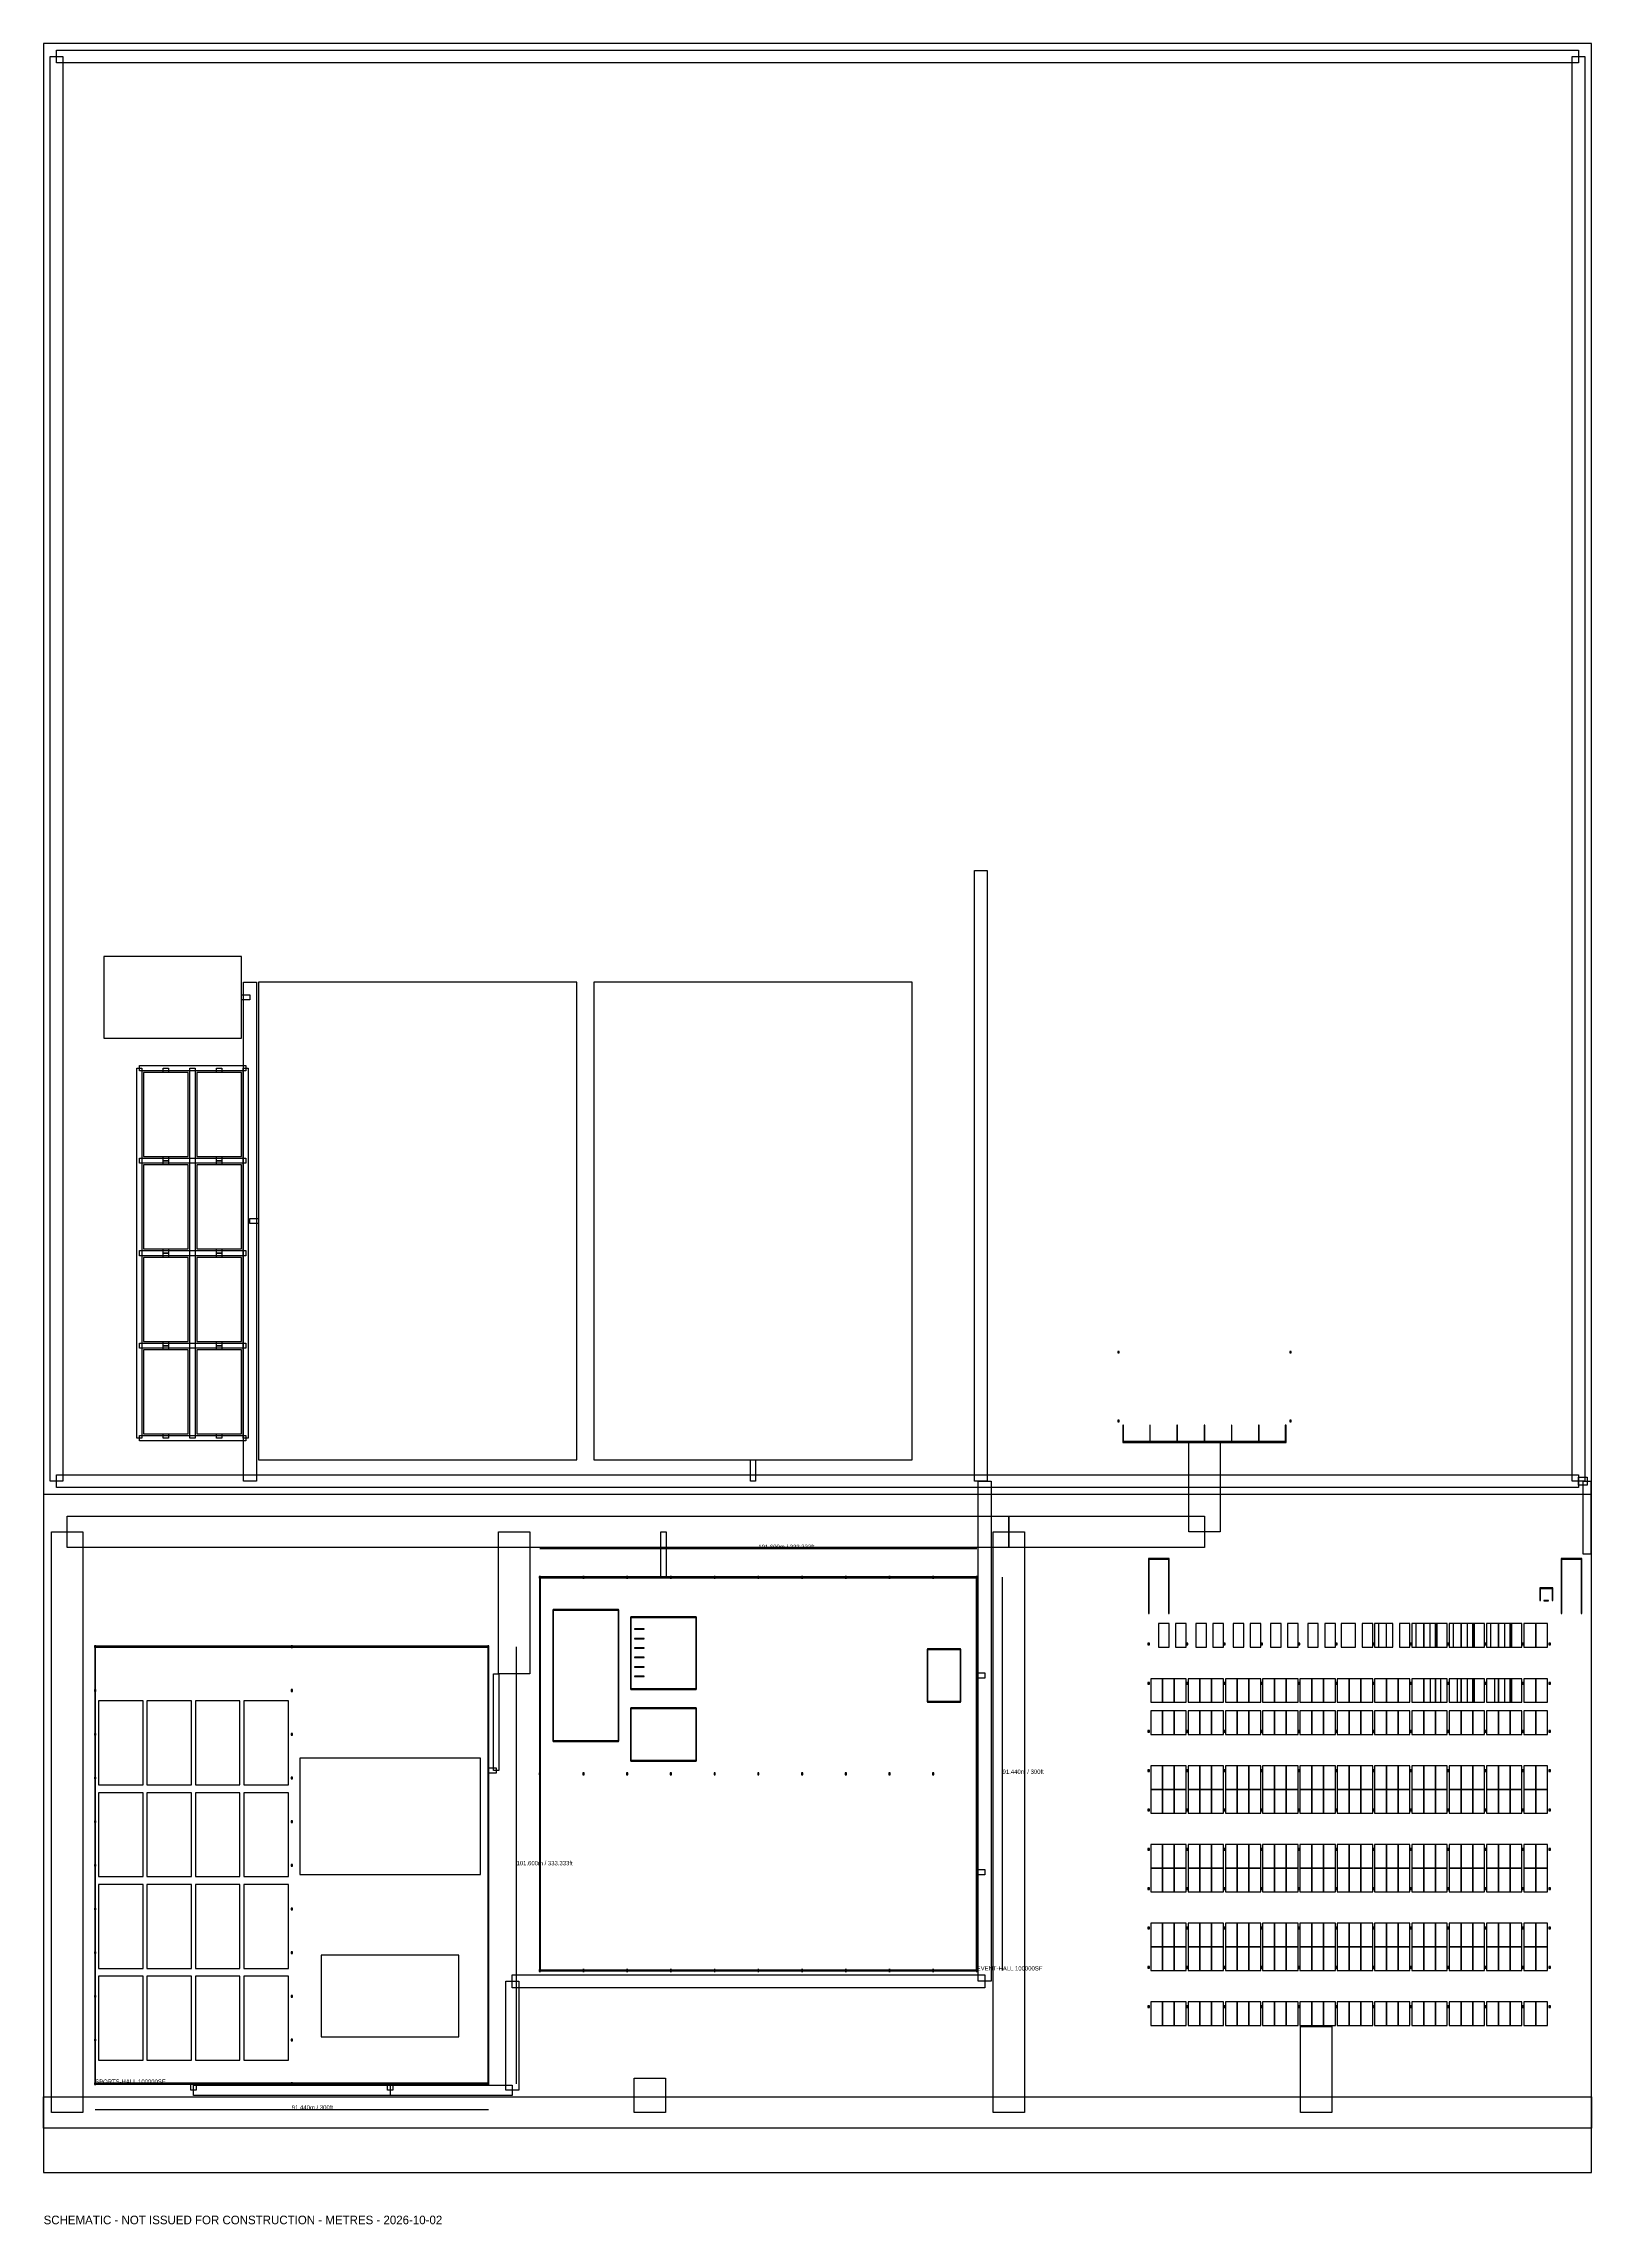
# Model space of a CAD drawing. Header units: metres. Extents: x 0 to 360, y -12 to 495.
import ezdxf

# ---------------------------------------------------------------- set-up
doc = ezdxf.new("R2010")
doc.units = ezdxf.units.M
for name, color, linetype in [('ASSUMED_BOUNDARY', 7, 'CONTINUOUS'), ('COURT_FREE_ZONE', 7, 'CONTINUOUS'), ('DIMENSIONS', 7, 'CONTINUOUS'), ('HALL_EVENT-HALL', 7, 'CONTINUOUS'), ('HALL_SPORTS-HALL', 7, 'CONTINUOUS'), ('IFCCOLUMN', 7, 'CONTINUOUS'), ('IFCDOOR', 7, 'CONTINUOUS'), ('IFCWALL', 7, 'CONTINUOUS'), ('NOTES', 7, 'CONTINUOUS'), ('OUTDOOR_30_ACRES', 7, 'CONTINUOUS'), ('PARKING_L1', 7, 'CONTINUOUS'), ('PARKING_L1_ADA', 7, 'CONTINUOUS'), ('PARKING_L2', 7, 'CONTINUOUS'), ('PARKING_L3', 7, 'CONTINUOUS'), ('PARKING_L4', 7, 'CONTINUOUS'), ('PARKING_L5', 7, 'CONTINUOUS'), ('SITE_ROADS', 7, 'CONTINUOUS'), ('SITE_WALKS', 7, 'CONTINUOUS')]:
    doc.layers.add(name, color=color, linetype=linetype)

msp = doc.modelspace()

# ---------------------------------------------------------------- linework, layer by layer
at = {"layer": 'ASSUMED_BOUNDARY'}
msp.add_lwpolyline([(0, 0), (360, 0), (360, 495), (0, 495)], close=True, dxfattribs=at)
at = {"layer": 'COURT_FREE_ZONE'}
for points in [[(14, 263.761965), (46, 263.761965), (46, 282.761965), (14, 282.761965)], [(50, 165.761965), (124, 165.761965), (124, 276.761965), (50, 276.761965)], [(128, 165.761965), (202, 165.761965), (202, 276.761965), (128, 276.761965)], [(23.2736, 236.283565), (33.6368, 236.283565), (33.6368, 255.790765), (23.2736, 255.790765)], [(35.6368, 236.283565), (46, 236.283565), (46, 255.790765), (35.6368, 255.790765)], [(23.2736, 214.776365), (33.6368, 214.776365), (33.6368, 234.283565), (23.2736, 234.283565)], [(35.6368, 214.776365), (46, 214.776365), (46, 234.283565), (35.6368, 234.283565)], [(23.2736, 193.269165), (33.6368, 193.269165), (33.6368, 212.776365), (23.2736, 212.776365)], [(35.6368, 193.269165), (46, 193.269165), (46, 212.776365), (35.6368, 212.776365)], [(23.2736, 171.761965), (33.6368, 171.761965), (33.6368, 191.269165), (23.2736, 191.269165)], [(35.6368, 171.761965), (46, 171.761965), (46, 191.269165), (35.6368, 191.269165)], [(12.762, 90.1544), (23.1252, 90.1544), (23.1252, 109.6616), (12.762, 109.6616)], [(24.0396, 90.1544), (34.4028, 90.1544), (34.4028, 109.6616), (24.0396, 109.6616)], [(35.3172, 90.1544), (45.6804, 90.1544), (45.6804, 109.6616), (35.3172, 109.6616)], [(46.5948, 90.1544), (56.958, 90.1544), (56.958, 109.6616), (46.5948, 109.6616)], [(101.58, 69.3392), (101.58, 96.3392), (59.58, 96.3392), (59.58, 69.3392)], [(12.762, 68.8184), (23.1252, 68.8184), (23.1252, 88.3256), (12.762, 88.3256)], [(24.0396, 68.8184), (34.4028, 68.8184), (34.4028, 88.3256), (24.0396, 88.3256)], [(35.3172, 68.8184), (45.6804, 68.8184), (45.6804, 88.3256), (35.3172, 88.3256)], [(46.5948, 68.8184), (56.958, 68.8184), (56.958, 88.3256), (46.5948, 88.3256)], [(12.762, 47.4824), (23.1252, 47.4824), (23.1252, 66.9896), (12.762, 66.9896)], [(24.0396, 47.4824), (34.4028, 47.4824), (34.4028, 66.9896), (24.0396, 66.9896)], [(35.3172, 47.4824), (45.6804, 47.4824), (45.6804, 66.9896), (35.3172, 66.9896)], [(46.5948, 47.4824), (56.958, 47.4824), (56.958, 66.9896), (46.5948, 66.9896)], [(12.762, 26.1464), (23.1252, 26.1464), (23.1252, 45.6536), (12.762, 45.6536)], [(24.0396, 26.1464), (34.4028, 26.1464), (34.4028, 45.6536), (24.0396, 45.6536)], [(35.3172, 26.1464), (45.6804, 26.1464), (45.6804, 45.6536), (35.3172, 45.6536)], [(46.5948, 26.1464), (56.958, 26.1464), (56.958, 45.6536), (46.5948, 45.6536)], [(64.58, 31.5816), (96.58, 31.5816), (96.58, 50.5816), (64.58, 50.5816)]]:
    msp.add_lwpolyline(points, close=True, dxfattribs=at)
at = {"layer": 'DIMENSIONS'}
for points in [[(217.04, 145), (115.44, 145)], [(223.04, 47), (223.04, 138.44)], [(110, 20.66), (110, 122.26)], [(12, 14.66), (103.44, 14.66)]]:
    msp.add_lwpolyline(points, dxfattribs=at)
at = {"layer": 'HALL_EVENT-HALL'}
msp.add_lwpolyline([(115.44, 47), (217.04, 47), (217.04, 138.44), (115.44, 138.44)], close=True, dxfattribs=at)
at = {"layer": 'HALL_SPORTS-HALL'}
msp.add_lwpolyline([(12, 20.66), (103.44, 20.66), (103.44, 122.26), (12, 122.26)], close=True, dxfattribs=at)
at = {"layer": 'IFCCOLUMN'}
for points in [[(249.84, 190.601963), (250.16, 190.601963), (250.16, 190.921963), (249.84, 190.921963)], [(289.84, 190.601963), (290.16, 190.601963), (290.16, 190.921963), (289.84, 190.921963)], [(249.84, 174.601963), (250.16, 174.601963), (250.16, 174.921963), (249.84, 174.921963)], [(289.84, 174.601963), (290.16, 174.601963), (290.16, 174.921963), (289.84, 174.921963)], [(115.290002, 138.240002), (115.590002, 138.240002), (115.590002, 138.640002), (115.290002, 138.640002)], [(125.449998, 138.240002), (125.749999, 138.240002), (125.749999, 138.640002), (125.449998, 138.640002)], [(135.609994, 138.240002), (135.909995, 138.240002), (135.909995, 138.640002), (135.609994, 138.640002)], [(145.769998, 138.240002), (146.069998, 138.240002), (146.069998, 138.640002), (145.769998, 138.640002)], [(155.930002, 138.240002), (156.230002, 138.240002), (156.230002, 138.640002), (155.930002, 138.640002)], [(166.090005, 138.240002), (166.390006, 138.240002), (166.390006, 138.640002), (166.090005, 138.640002)], [(176.249994, 138.240002), (176.549994, 138.240002), (176.549994, 138.640002), (176.249994, 138.640002)], [(186.409998, 138.240002), (186.709998, 138.240002), (186.709998, 138.640002), (186.409998, 138.640002)], [(196.570001, 138.240002), (196.870001, 138.240002), (196.870001, 138.640002), (196.570001, 138.640002)], [(206.730005, 138.240002), (207.030005, 138.240002), (207.030005, 138.640002), (206.730005, 138.640002)], [(216.889993, 138.240002), (217.189993, 138.240002), (217.189993, 138.640002), (216.889993, 138.640002)], [(11.85, 122.060002), (12.15, 122.060002), (12.15, 122.460002), (11.85, 122.460002)], [(57.570001, 122.060002), (57.870001, 122.060002), (57.870001, 122.460002), (57.570001, 122.460002)], [(103.290002, 122.060002), (103.590002, 122.060002), (103.590002, 122.460002), (103.290002, 122.460002)], [(256.85, 122.696), (257.25, 122.696), (257.25, 123.096), (256.85, 123.096)], [(256.85, 122.696), (257.25, 122.696), (257.25, 123.096), (256.85, 123.096)], [(256.85, 122.696), (257.25, 122.696), (257.25, 123.096), (256.85, 123.096)], [(256.85, 122.696), (257.25, 122.696), (257.25, 123.096), (256.85, 123.096)], [(265.7546, 122.696), (266.1546, 122.696), (266.1546, 123.096), (265.7546, 123.096)], [(265.7546, 122.696), (266.1546, 122.696), (266.1546, 123.096), (265.7546, 123.096)], [(265.7546, 122.696), (266.1546, 122.696), (266.1546, 123.096), (265.7546, 123.096)], [(265.7546, 122.696), (266.1546, 122.696), (266.1546, 123.096), (265.7546, 123.096)], [(274.4342, 122.696), (274.8342, 122.696), (274.8342, 123.096), (274.4342, 123.096)], [(274.4342, 122.696), (274.8342, 122.696), (274.8342, 123.096), (274.4342, 123.096)], [(274.4342, 122.696), (274.8342, 122.696), (274.8342, 123.096), (274.4342, 123.096)], [(274.4342, 122.696), (274.8342, 122.696), (274.8342, 123.096), (274.4342, 123.096)], [(283.1138, 122.696), (283.5138, 122.696), (283.5138, 123.096), (283.1138, 123.096)], [(283.1138, 122.696), (283.5138, 122.696), (283.5138, 123.096), (283.1138, 123.096)], [(283.1138, 122.696), (283.5138, 122.696), (283.5138, 123.096), (283.1138, 123.096)], [(283.1138, 122.696), (283.5138, 122.696), (283.5138, 123.096), (283.1138, 123.096)], [(291.7934, 122.696), (292.1934, 122.696), (292.1934, 123.096), (291.7934, 123.096)], [(291.7934, 122.696), (292.1934, 122.696), (292.1934, 123.096), (291.7934, 123.096)], [(291.7934, 122.696), (292.1934, 122.696), (292.1934, 123.096), (291.7934, 123.096)], [(291.7934, 122.696), (292.1934, 122.696), (292.1934, 123.096), (291.7934, 123.096)], [(300.473, 122.696), (300.873, 122.696), (300.873, 123.096), (300.473, 123.096)], [(300.473, 122.696), (300.873, 122.696), (300.873, 123.096), (300.473, 123.096)], [(300.473, 122.696), (300.873, 122.696), (300.873, 123.096), (300.473, 123.096)], [(300.473, 122.696), (300.873, 122.696), (300.873, 123.096), (300.473, 123.096)], [(309.1526, 122.696), (309.5526, 122.696), (309.5526, 123.096), (309.1526, 123.096)], [(309.1526, 122.696), (309.5526, 122.696), (309.5526, 123.096), (309.1526, 123.096)], [(309.1526, 122.696), (309.5526, 122.696), (309.5526, 123.096), (309.1526, 123.096)], [(309.1526, 122.696), (309.5526, 122.696), (309.5526, 123.096), (309.1526, 123.096)], [(317.8322, 122.696), (318.2322, 122.696), (318.2322, 123.096), (317.8322, 123.096)], [(317.8322, 122.696), (318.2322, 122.696), (318.2322, 123.096), (317.8322, 123.096)], [(317.8322, 122.696), (318.2322, 122.696), (318.2322, 123.096), (317.8322, 123.096)], [(317.8322, 122.696), (318.2322, 122.696), (318.2322, 123.096), (317.8322, 123.096)], [(326.5118, 122.696), (326.9118, 122.696), (326.9118, 123.096), (326.5118, 123.096)], [(326.5118, 122.696), (326.9118, 122.696), (326.9118, 123.096), (326.5118, 123.096)], [(326.5118, 122.696), (326.9118, 122.696), (326.9118, 123.096), (326.5118, 123.096)], [(326.5118, 122.696), (326.9118, 122.696), (326.9118, 123.096), (326.5118, 123.096)], [(335.1914, 122.696), (335.5914, 122.696), (335.5914, 123.096), (335.1914, 123.096)], [(335.1914, 122.696), (335.5914, 122.696), (335.5914, 123.096), (335.1914, 123.096)], [(335.1914, 122.696), (335.5914, 122.696), (335.5914, 123.096), (335.1914, 123.096)], [(335.1914, 122.696), (335.5914, 122.696), (335.5914, 123.096), (335.1914, 123.096)], [(343.871, 122.696), (344.271, 122.696), (344.271, 123.096), (343.871, 123.096)], [(343.871, 122.696), (344.271, 122.696), (344.271, 123.096), (343.871, 123.096)], [(343.871, 122.696), (344.271, 122.696), (344.271, 123.096), (343.871, 123.096)], [(343.871, 122.696), (344.271, 122.696), (344.271, 123.096), (343.871, 123.096)], [(350.1, 122.696), (350.5, 122.696), (350.5, 123.096), (350.1, 123.096)], [(350.1, 122.696), (350.5, 122.696), (350.5, 123.096), (350.1, 123.096)], [(350.1, 122.696), (350.5, 122.696), (350.5, 123.096), (350.1, 123.096)], [(350.1, 122.696), (350.5, 122.696), (350.5, 123.096), (350.1, 123.096)], [(11.85, 111.899998), (12.15, 111.899998), (12.15, 112.299998), (11.85, 112.299998)], [(57.570001, 111.899998), (57.870001, 111.899998), (57.870001, 112.299998), (57.570001, 112.299998)], [(103.290002, 111.899998), (103.590002, 111.899998), (103.590002, 112.299998), (103.290002, 112.299998)], [(256.85, 113.552), (257.25, 113.552), (257.25, 113.952), (256.85, 113.952)], [(256.85, 113.552), (257.25, 113.552), (257.25, 113.952), (256.85, 113.952)], [(256.85, 113.552), (257.25, 113.552), (257.25, 113.952), (256.85, 113.952)], [(256.85, 113.552), (257.25, 113.552), (257.25, 113.952), (256.85, 113.952)], [(265.7546, 113.552), (266.1546, 113.552), (266.1546, 113.952), (265.7546, 113.952)], [(265.7546, 113.552), (266.1546, 113.552), (266.1546, 113.952), (265.7546, 113.952)], [(265.7546, 113.552), (266.1546, 113.552), (266.1546, 113.952), (265.7546, 113.952)], [(265.7546, 113.552), (266.1546, 113.552), (266.1546, 113.952), (265.7546, 113.952)], [(274.4342, 113.552), (274.8342, 113.552), (274.8342, 113.952), (274.4342, 113.952)], [(274.4342, 113.552), (274.8342, 113.552), (274.8342, 113.952), (274.4342, 113.952)], [(274.4342, 113.552), (274.8342, 113.552), (274.8342, 113.952), (274.4342, 113.952)], [(274.4342, 113.552), (274.8342, 113.552), (274.8342, 113.952), (274.4342, 113.952)], [(283.1138, 113.552), (283.5138, 113.552), (283.5138, 113.952), (283.1138, 113.952)], [(283.1138, 113.552), (283.5138, 113.552), (283.5138, 113.952), (283.1138, 113.952)], [(283.1138, 113.552), (283.5138, 113.552), (283.5138, 113.952), (283.1138, 113.952)], [(283.1138, 113.552), (283.5138, 113.552), (283.5138, 113.952), (283.1138, 113.952)], [(291.7934, 113.552), (292.1934, 113.552), (292.1934, 113.952), (291.7934, 113.952)], [(291.7934, 113.552), (292.1934, 113.552), (292.1934, 113.952), (291.7934, 113.952)], [(291.7934, 113.552), (292.1934, 113.552), (292.1934, 113.952), (291.7934, 113.952)], [(291.7934, 113.552), (292.1934, 113.552), (292.1934, 113.952), (291.7934, 113.952)], [(300.473, 113.552), (300.873, 113.552), (300.873, 113.952), (300.473, 113.952)], [(300.473, 113.552), (300.873, 113.552), (300.873, 113.952), (300.473, 113.952)], [(300.473, 113.552), (300.873, 113.552), (300.873, 113.952), (300.473, 113.952)], [(300.473, 113.552), (300.873, 113.552), (300.873, 113.952), (300.473, 113.952)], [(309.1526, 113.552), (309.5526, 113.552), (309.5526, 113.952), (309.1526, 113.952)], [(309.1526, 113.552), (309.5526, 113.552), (309.5526, 113.952), (309.1526, 113.952)], [(309.1526, 113.552), (309.5526, 113.552), (309.5526, 113.952), (309.1526, 113.952)], [(309.1526, 113.552), (309.5526, 113.552), (309.5526, 113.952), (309.1526, 113.952)], [(317.8322, 113.552), (318.2322, 113.552), (318.2322, 113.952), (317.8322, 113.952)], [(317.8322, 113.552), (318.2322, 113.552), (318.2322, 113.952), (317.8322, 113.952)], [(317.8322, 113.552), (318.2322, 113.552), (318.2322, 113.952), (317.8322, 113.952)], [(317.8322, 113.552), (318.2322, 113.552), (318.2322, 113.952), (317.8322, 113.952)], [(326.5118, 113.552), (326.9118, 113.552), (326.9118, 113.952), (326.5118, 113.952)], [(326.5118, 113.552), (326.9118, 113.552), (326.9118, 113.952), (326.5118, 113.952)], [(326.5118, 113.552), (326.9118, 113.552), (326.9118, 113.952), (326.5118, 113.952)], [(326.5118, 113.552), (326.9118, 113.552), (326.9118, 113.952), (326.5118, 113.952)], [(335.1914, 113.552), (335.5914, 113.552), (335.5914, 113.952), (335.1914, 113.952)], [(335.1914, 113.552), (335.5914, 113.552), (335.5914, 113.952), (335.1914, 113.952)], [(335.1914, 113.552), (335.5914, 113.552), (335.5914, 113.952), (335.1914, 113.952)], [(335.1914, 113.552), (335.5914, 113.552), (335.5914, 113.952), (335.1914, 113.952)], [(343.871, 113.552), (344.271, 113.552), (344.271, 113.952), (343.871, 113.952)], [(343.871, 113.552), (344.271, 113.552), (344.271, 113.952), (343.871, 113.952)], [(343.871, 113.552), (344.271, 113.552), (344.271, 113.952), (343.871, 113.952)], [(343.871, 113.552), (344.271, 113.552), (344.271, 113.952), (343.871, 113.952)], [(350.1, 113.552), (350.5, 113.552), (350.5, 113.952), (350.1, 113.952)], [(350.1, 113.552), (350.5, 113.552), (350.5, 113.952), (350.1, 113.952)], [(350.1, 113.552), (350.5, 113.552), (350.5, 113.952), (350.1, 113.952)], [(350.1, 113.552), (350.5, 113.552), (350.5, 113.952), (350.1, 113.952)], [(11.85, 101.740002), (12.15, 101.740002), (12.15, 102.140002), (11.85, 102.140002)], [(57.570001, 101.740002), (57.870001, 101.740002), (57.870001, 102.140002), (57.570001, 102.140002)], [(103.290002, 101.740002), (103.590002, 101.740002), (103.590002, 102.140002), (103.290002, 102.140002)], [(256.85, 102.408), (257.25, 102.408), (257.25, 102.808), (256.85, 102.808)], [(256.85, 102.408), (257.25, 102.408), (257.25, 102.808), (256.85, 102.808)], [(256.85, 102.408), (257.25, 102.408), (257.25, 102.808), (256.85, 102.808)], [(256.85, 102.408), (257.25, 102.408), (257.25, 102.808), (256.85, 102.808)], [(265.7546, 102.408), (266.1546, 102.408), (266.1546, 102.808), (265.7546, 102.808)], [(265.7546, 102.408), (266.1546, 102.408), (266.1546, 102.808), (265.7546, 102.808)], [(265.7546, 102.408), (266.1546, 102.408), (266.1546, 102.808), (265.7546, 102.808)], [(265.7546, 102.408), (266.1546, 102.408), (266.1546, 102.808), (265.7546, 102.808)], [(274.4342, 102.408), (274.8342, 102.408), (274.8342, 102.808), (274.4342, 102.808)], [(274.4342, 102.408), (274.8342, 102.408), (274.8342, 102.808), (274.4342, 102.808)], [(274.4342, 102.408), (274.8342, 102.408), (274.8342, 102.808), (274.4342, 102.808)], [(274.4342, 102.408), (274.8342, 102.408), (274.8342, 102.808), (274.4342, 102.808)], [(283.1138, 102.408), (283.5138, 102.408), (283.5138, 102.808), (283.1138, 102.808)], [(283.1138, 102.408), (283.5138, 102.408), (283.5138, 102.808), (283.1138, 102.808)], [(283.1138, 102.408), (283.5138, 102.408), (283.5138, 102.808), (283.1138, 102.808)], [(283.1138, 102.408), (283.5138, 102.408), (283.5138, 102.808), (283.1138, 102.808)], [(291.7934, 102.408), (292.1934, 102.408), (292.1934, 102.808), (291.7934, 102.808)], [(291.7934, 102.408), (292.1934, 102.408), (292.1934, 102.808), (291.7934, 102.808)], [(291.7934, 102.408), (292.1934, 102.408), (292.1934, 102.808), (291.7934, 102.808)], [(291.7934, 102.408), (292.1934, 102.408), (292.1934, 102.808), (291.7934, 102.808)], [(300.473, 102.408), (300.873, 102.408), (300.873, 102.808), (300.473, 102.808)], [(300.473, 102.408), (300.873, 102.408), (300.873, 102.808), (300.473, 102.808)], [(300.473, 102.408), (300.873, 102.408), (300.873, 102.808), (300.473, 102.808)], [(300.473, 102.408), (300.873, 102.408), (300.873, 102.808), (300.473, 102.808)], [(309.1526, 102.408), (309.5526, 102.408), (309.5526, 102.808), (309.1526, 102.808)], [(309.1526, 102.408), (309.5526, 102.408), (309.5526, 102.808), (309.1526, 102.808)], [(309.1526, 102.408), (309.5526, 102.408), (309.5526, 102.808), (309.1526, 102.808)], [(309.1526, 102.408), (309.5526, 102.408), (309.5526, 102.808), (309.1526, 102.808)], [(317.8322, 102.408), (318.2322, 102.408), (318.2322, 102.808), (317.8322, 102.808)], [(317.8322, 102.408), (318.2322, 102.408), (318.2322, 102.808), (317.8322, 102.808)], [(317.8322, 102.408), (318.2322, 102.408), (318.2322, 102.808), (317.8322, 102.808)], [(317.8322, 102.408), (318.2322, 102.408), (318.2322, 102.808), (317.8322, 102.808)], [(326.5118, 102.408), (326.9118, 102.408), (326.9118, 102.808), (326.5118, 102.808)], [(326.5118, 102.408), (326.9118, 102.408), (326.9118, 102.808), (326.5118, 102.808)], [(326.5118, 102.408), (326.9118, 102.408), (326.9118, 102.808), (326.5118, 102.808)], [(326.5118, 102.408), (326.9118, 102.408), (326.9118, 102.808), (326.5118, 102.808)], [(335.1914, 102.408), (335.5914, 102.408), (335.5914, 102.808), (335.1914, 102.808)], [(335.1914, 102.408), (335.5914, 102.408), (335.5914, 102.808), (335.1914, 102.808)], [(335.1914, 102.408), (335.5914, 102.408), (335.5914, 102.808), (335.1914, 102.808)], [(335.1914, 102.408), (335.5914, 102.408), (335.5914, 102.808), (335.1914, 102.808)], [(343.871, 102.408), (344.271, 102.408), (344.271, 102.808), (343.871, 102.808)], [(343.871, 102.408), (344.271, 102.408), (344.271, 102.808), (343.871, 102.808)], [(343.871, 102.408), (344.271, 102.408), (344.271, 102.808), (343.871, 102.808)], [(343.871, 102.408), (344.271, 102.408), (344.271, 102.808), (343.871, 102.808)], [(350.1, 102.408), (350.5, 102.408), (350.5, 102.808), (350.1, 102.808)], [(350.1, 102.408), (350.5, 102.408), (350.5, 102.808), (350.1, 102.808)], [(350.1, 102.408), (350.5, 102.408), (350.5, 102.808), (350.1, 102.808)], [(350.1, 102.408), (350.5, 102.408), (350.5, 102.808), (350.1, 102.808)], [(11.85, 91.579999), (12.15, 91.579999), (12.15, 91.979999), (11.85, 91.979999)], [(57.570001, 91.579999), (57.870001, 91.579999), (57.870001, 91.979999), (57.570001, 91.979999)], [(103.290002, 91.579999), (103.590002, 91.579999), (103.590002, 91.979999), (103.290002, 91.979999)], [(115.290002, 92.520001), (115.590002, 92.520001), (115.590002, 92.920001), (115.290002, 92.920001)], [(125.449998, 92.520001), (125.749999, 92.520001), (125.749999, 92.920001), (125.449998, 92.920001)], [(135.609994, 92.520001), (135.909995, 92.520001), (135.909995, 92.920001), (135.609994, 92.920001)], [(145.769998, 92.520001), (146.069998, 92.520001), (146.069998, 92.920001), (145.769998, 92.920001)], [(155.930002, 92.520001), (156.230002, 92.520001), (156.230002, 92.920001), (155.930002, 92.920001)], [(166.090005, 92.520001), (166.390006, 92.520001), (166.390006, 92.920001), (166.090005, 92.920001)], [(176.249994, 92.520001), (176.549994, 92.520001), (176.549994, 92.920001), (176.249994, 92.920001)], [(186.409998, 92.520001), (186.709998, 92.520001), (186.709998, 92.920001), (186.409998, 92.920001)], [(196.570001, 92.520001), (196.870001, 92.520001), (196.870001, 92.920001), (196.570001, 92.920001)], [(206.730005, 92.520001), (207.030005, 92.520001), (207.030005, 92.920001), (206.730005, 92.920001)], [(216.889993, 92.520001), (217.189993, 92.520001), (217.189993, 92.920001), (216.889993, 92.920001)], [(256.85, 93.264), (257.25, 93.264), (257.25, 93.664), (256.85, 93.664)], [(256.85, 93.264), (257.25, 93.264), (257.25, 93.664), (256.85, 93.664)], [(256.85, 93.264), (257.25, 93.264), (257.25, 93.664), (256.85, 93.664)], [(256.85, 93.264), (257.25, 93.264), (257.25, 93.664), (256.85, 93.664)], [(265.7546, 93.264), (266.1546, 93.264), (266.1546, 93.664), (265.7546, 93.664)], [(265.7546, 93.264), (266.1546, 93.264), (266.1546, 93.664), (265.7546, 93.664)], [(265.7546, 93.264), (266.1546, 93.264), (266.1546, 93.664), (265.7546, 93.664)], [(265.7546, 93.264), (266.1546, 93.264), (266.1546, 93.664), (265.7546, 93.664)], [(274.4342, 93.264), (274.8342, 93.264), (274.8342, 93.664), (274.4342, 93.664)], [(274.4342, 93.264), (274.8342, 93.264), (274.8342, 93.664), (274.4342, 93.664)], [(274.4342, 93.264), (274.8342, 93.264), (274.8342, 93.664), (274.4342, 93.664)], [(274.4342, 93.264), (274.8342, 93.264), (274.8342, 93.664), (274.4342, 93.664)], [(283.1138, 93.264), (283.5138, 93.264), (283.5138, 93.664), (283.1138, 93.664)], [(283.1138, 93.264), (283.5138, 93.264), (283.5138, 93.664), (283.1138, 93.664)], [(283.1138, 93.264), (283.5138, 93.264), (283.5138, 93.664), (283.1138, 93.664)], [(283.1138, 93.264), (283.5138, 93.264), (283.5138, 93.664), (283.1138, 93.664)], [(291.7934, 93.264), (292.1934, 93.264), (292.1934, 93.664), (291.7934, 93.664)], [(291.7934, 93.264), (292.1934, 93.264), (292.1934, 93.664), (291.7934, 93.664)], [(291.7934, 93.264), (292.1934, 93.264), (292.1934, 93.664), (291.7934, 93.664)], [(291.7934, 93.264), (292.1934, 93.264), (292.1934, 93.664), (291.7934, 93.664)], [(300.473, 93.264), (300.873, 93.264), (300.873, 93.664), (300.473, 93.664)], [(300.473, 93.264), (300.873, 93.264), (300.873, 93.664), (300.473, 93.664)], [(300.473, 93.264), (300.873, 93.264), (300.873, 93.664), (300.473, 93.664)], [(300.473, 93.264), (300.873, 93.264), (300.873, 93.664), (300.473, 93.664)], [(309.1526, 93.264), (309.5526, 93.264), (309.5526, 93.664), (309.1526, 93.664)], [(309.1526, 93.264), (309.5526, 93.264), (309.5526, 93.664), (309.1526, 93.664)], [(309.1526, 93.264), (309.5526, 93.264), (309.5526, 93.664), (309.1526, 93.664)], [(309.1526, 93.264), (309.5526, 93.264), (309.5526, 93.664), (309.1526, 93.664)], [(317.8322, 93.264), (318.2322, 93.264), (318.2322, 93.664), (317.8322, 93.664)], [(317.8322, 93.264), (318.2322, 93.264), (318.2322, 93.664), (317.8322, 93.664)], [(317.8322, 93.264), (318.2322, 93.264), (318.2322, 93.664), (317.8322, 93.664)], [(317.8322, 93.264), (318.2322, 93.264), (318.2322, 93.664), (317.8322, 93.664)], [(326.5118, 93.264), (326.9118, 93.264), (326.9118, 93.664), (326.5118, 93.664)], [(326.5118, 93.264), (326.9118, 93.264), (326.9118, 93.664), (326.5118, 93.664)], [(326.5118, 93.264), (326.9118, 93.264), (326.9118, 93.664), (326.5118, 93.664)], [(326.5118, 93.264), (326.9118, 93.264), (326.9118, 93.664), (326.5118, 93.664)], [(335.1914, 93.264), (335.5914, 93.264), (335.5914, 93.664), (335.1914, 93.664)], [(335.1914, 93.264), (335.5914, 93.264), (335.5914, 93.664), (335.1914, 93.664)], [(335.1914, 93.264), (335.5914, 93.264), (335.5914, 93.664), (335.1914, 93.664)], [(335.1914, 93.264), (335.5914, 93.264), (335.5914, 93.664), (335.1914, 93.664)], [(343.871, 93.264), (344.271, 93.264), (344.271, 93.664), (343.871, 93.664)], [(343.871, 93.264), (344.271, 93.264), (344.271, 93.664), (343.871, 93.664)], [(343.871, 93.264), (344.271, 93.264), (344.271, 93.664), (343.871, 93.664)], [(343.871, 93.264), (344.271, 93.264), (344.271, 93.664), (343.871, 93.664)], [(350.1, 93.264), (350.5, 93.264), (350.5, 93.664), (350.1, 93.664)], [(350.1, 93.264), (350.5, 93.264), (350.5, 93.664), (350.1, 93.664)], [(350.1, 93.264), (350.5, 93.264), (350.5, 93.664), (350.1, 93.664)], [(350.1, 93.264), (350.5, 93.264), (350.5, 93.664), (350.1, 93.664)], [(11.85, 81.420003), (12.15, 81.420003), (12.15, 81.820003), (11.85, 81.820003)], [(57.570001, 81.420003), (57.870001, 81.420003), (57.870001, 81.820003), (57.570001, 81.820003)], [(103.290002, 81.420003), (103.590002, 81.420003), (103.590002, 81.820003), (103.290002, 81.820003)], [(256.85, 84.12), (257.25, 84.12), (257.25, 84.52), (256.85, 84.52)], [(256.85, 84.12), (257.25, 84.12), (257.25, 84.52), (256.85, 84.52)], [(256.85, 84.12), (257.25, 84.12), (257.25, 84.52), (256.85, 84.52)], [(256.85, 84.12), (257.25, 84.12), (257.25, 84.52), (256.85, 84.52)], [(265.7546, 84.12), (266.1546, 84.12), (266.1546, 84.52), (265.7546, 84.52)], [(265.7546, 84.12), (266.1546, 84.12), (266.1546, 84.52), (265.7546, 84.52)], [(265.7546, 84.12), (266.1546, 84.12), (266.1546, 84.52), (265.7546, 84.52)], [(265.7546, 84.12), (266.1546, 84.12), (266.1546, 84.52), (265.7546, 84.52)], [(274.4342, 84.12), (274.8342, 84.12), (274.8342, 84.52), (274.4342, 84.52)], [(274.4342, 84.12), (274.8342, 84.12), (274.8342, 84.52), (274.4342, 84.52)], [(274.4342, 84.12), (274.8342, 84.12), (274.8342, 84.52), (274.4342, 84.52)], [(274.4342, 84.12), (274.8342, 84.12), (274.8342, 84.52), (274.4342, 84.52)], [(283.1138, 84.12), (283.5138, 84.12), (283.5138, 84.52), (283.1138, 84.52)], [(283.1138, 84.12), (283.5138, 84.12), (283.5138, 84.52), (283.1138, 84.52)], [(283.1138, 84.12), (283.5138, 84.12), (283.5138, 84.52), (283.1138, 84.52)], [(283.1138, 84.12), (283.5138, 84.12), (283.5138, 84.52), (283.1138, 84.52)], [(291.7934, 84.12), (292.1934, 84.12), (292.1934, 84.52), (291.7934, 84.52)], [(291.7934, 84.12), (292.1934, 84.12), (292.1934, 84.52), (291.7934, 84.52)], [(291.7934, 84.12), (292.1934, 84.12), (292.1934, 84.52), (291.7934, 84.52)], [(291.7934, 84.12), (292.1934, 84.12), (292.1934, 84.52), (291.7934, 84.52)], [(300.473, 84.12), (300.873, 84.12), (300.873, 84.52), (300.473, 84.52)], [(300.473, 84.12), (300.873, 84.12), (300.873, 84.52), (300.473, 84.52)], [(300.473, 84.12), (300.873, 84.12), (300.873, 84.52), (300.473, 84.52)], [(300.473, 84.12), (300.873, 84.12), (300.873, 84.52), (300.473, 84.52)], [(309.1526, 84.12), (309.5526, 84.12), (309.5526, 84.52), (309.1526, 84.52)], [(309.1526, 84.12), (309.5526, 84.12), (309.5526, 84.52), (309.1526, 84.52)], [(309.1526, 84.12), (309.5526, 84.12), (309.5526, 84.52), (309.1526, 84.52)], [(309.1526, 84.12), (309.5526, 84.12), (309.5526, 84.52), (309.1526, 84.52)], [(317.8322, 84.12), (318.2322, 84.12), (318.2322, 84.52), (317.8322, 84.52)], [(317.8322, 84.12), (318.2322, 84.12), (318.2322, 84.52), (317.8322, 84.52)], [(317.8322, 84.12), (318.2322, 84.12), (318.2322, 84.52), (317.8322, 84.52)], [(317.8322, 84.12), (318.2322, 84.12), (318.2322, 84.52), (317.8322, 84.52)], [(326.5118, 84.12), (326.9118, 84.12), (326.9118, 84.52), (326.5118, 84.52)], [(326.5118, 84.12), (326.9118, 84.12), (326.9118, 84.52), (326.5118, 84.52)], [(326.5118, 84.12), (326.9118, 84.12), (326.9118, 84.52), (326.5118, 84.52)], [(326.5118, 84.12), (326.9118, 84.12), (326.9118, 84.52), (326.5118, 84.52)], [(335.1914, 84.12), (335.5914, 84.12), (335.5914, 84.52), (335.1914, 84.52)], [(335.1914, 84.12), (335.5914, 84.12), (335.5914, 84.52), (335.1914, 84.52)], [(335.1914, 84.12), (335.5914, 84.12), (335.5914, 84.52), (335.1914, 84.52)], [(335.1914, 84.12), (335.5914, 84.12), (335.5914, 84.52), (335.1914, 84.52)], [(343.871, 84.12), (344.271, 84.12), (344.271, 84.52), (343.871, 84.52)], [(343.871, 84.12), (344.271, 84.12), (344.271, 84.52), (343.871, 84.52)], [(343.871, 84.12), (344.271, 84.12), (344.271, 84.52), (343.871, 84.52)], [(343.871, 84.12), (344.271, 84.12), (344.271, 84.52), (343.871, 84.52)], [(350.1, 84.12), (350.5, 84.12), (350.5, 84.52), (350.1, 84.52)], [(350.1, 84.12), (350.5, 84.12), (350.5, 84.52), (350.1, 84.52)], [(350.1, 84.12), (350.5, 84.12), (350.5, 84.52), (350.1, 84.52)], [(350.1, 84.12), (350.5, 84.12), (350.5, 84.52), (350.1, 84.52)], [(11.85, 71.259999), (12.15, 71.259999), (12.15, 71.659999), (11.85, 71.659999)], [(57.570001, 71.259999), (57.870001, 71.259999), (57.870001, 71.659999), (57.570001, 71.659999)], [(103.290002, 71.259999), (103.590002, 71.259999), (103.590002, 71.659999), (103.290002, 71.659999)], [(256.85, 74.976), (257.25, 74.976), (257.25, 75.376), (256.85, 75.376)], [(256.85, 74.976), (257.25, 74.976), (257.25, 75.376), (256.85, 75.376)], [(256.85, 74.976), (257.25, 74.976), (257.25, 75.376), (256.85, 75.376)], [(256.85, 74.976), (257.25, 74.976), (257.25, 75.376), (256.85, 75.376)], [(265.7546, 74.976), (266.1546, 74.976), (266.1546, 75.376), (265.7546, 75.376)], [(265.7546, 74.976), (266.1546, 74.976), (266.1546, 75.376), (265.7546, 75.376)], [(265.7546, 74.976), (266.1546, 74.976), (266.1546, 75.376), (265.7546, 75.376)], [(265.7546, 74.976), (266.1546, 74.976), (266.1546, 75.376), (265.7546, 75.376)], [(274.4342, 74.976), (274.8342, 74.976), (274.8342, 75.376), (274.4342, 75.376)], [(274.4342, 74.976), (274.8342, 74.976), (274.8342, 75.376), (274.4342, 75.376)], [(274.4342, 74.976), (274.8342, 74.976), (274.8342, 75.376), (274.4342, 75.376)], [(274.4342, 74.976), (274.8342, 74.976), (274.8342, 75.376), (274.4342, 75.376)], [(283.1138, 74.976), (283.5138, 74.976), (283.5138, 75.376), (283.1138, 75.376)], [(283.1138, 74.976), (283.5138, 74.976), (283.5138, 75.376), (283.1138, 75.376)], [(283.1138, 74.976), (283.5138, 74.976), (283.5138, 75.376), (283.1138, 75.376)], [(283.1138, 74.976), (283.5138, 74.976), (283.5138, 75.376), (283.1138, 75.376)], [(291.7934, 74.976), (292.1934, 74.976), (292.1934, 75.376), (291.7934, 75.376)], [(291.7934, 74.976), (292.1934, 74.976), (292.1934, 75.376), (291.7934, 75.376)], [(291.7934, 74.976), (292.1934, 74.976), (292.1934, 75.376), (291.7934, 75.376)], [(291.7934, 74.976), (292.1934, 74.976), (292.1934, 75.376), (291.7934, 75.376)], [(300.473, 74.976), (300.873, 74.976), (300.873, 75.376), (300.473, 75.376)], [(300.473, 74.976), (300.873, 74.976), (300.873, 75.376), (300.473, 75.376)], [(300.473, 74.976), (300.873, 74.976), (300.873, 75.376), (300.473, 75.376)], [(300.473, 74.976), (300.873, 74.976), (300.873, 75.376), (300.473, 75.376)], [(309.1526, 74.976), (309.5526, 74.976), (309.5526, 75.376), (309.1526, 75.376)], [(309.1526, 74.976), (309.5526, 74.976), (309.5526, 75.376), (309.1526, 75.376)], [(309.1526, 74.976), (309.5526, 74.976), (309.5526, 75.376), (309.1526, 75.376)], [(309.1526, 74.976), (309.5526, 74.976), (309.5526, 75.376), (309.1526, 75.376)], [(317.8322, 74.976), (318.2322, 74.976), (318.2322, 75.376), (317.8322, 75.376)], [(317.8322, 74.976), (318.2322, 74.976), (318.2322, 75.376), (317.8322, 75.376)], [(317.8322, 74.976), (318.2322, 74.976), (318.2322, 75.376), (317.8322, 75.376)], [(317.8322, 74.976), (318.2322, 74.976), (318.2322, 75.376), (317.8322, 75.376)], [(326.5118, 74.976), (326.9118, 74.976), (326.9118, 75.376), (326.5118, 75.376)], [(326.5118, 74.976), (326.9118, 74.976), (326.9118, 75.376), (326.5118, 75.376)], [(326.5118, 74.976), (326.9118, 74.976), (326.9118, 75.376), (326.5118, 75.376)], [(326.5118, 74.976), (326.9118, 74.976), (326.9118, 75.376), (326.5118, 75.376)], [(335.1914, 74.976), (335.5914, 74.976), (335.5914, 75.376), (335.1914, 75.376)], [(335.1914, 74.976), (335.5914, 74.976), (335.5914, 75.376), (335.1914, 75.376)], [(335.1914, 74.976), (335.5914, 74.976), (335.5914, 75.376), (335.1914, 75.376)], [(335.1914, 74.976), (335.5914, 74.976), (335.5914, 75.376), (335.1914, 75.376)], [(343.871, 74.976), (344.271, 74.976), (344.271, 75.376), (343.871, 75.376)], [(343.871, 74.976), (344.271, 74.976), (344.271, 75.376), (343.871, 75.376)], [(343.871, 74.976), (344.271, 74.976), (344.271, 75.376), (343.871, 75.376)], [(343.871, 74.976), (344.271, 74.976), (344.271, 75.376), (343.871, 75.376)], [(350.1, 74.976), (350.5, 74.976), (350.5, 75.376), (350.1, 75.376)], [(350.1, 74.976), (350.5, 74.976), (350.5, 75.376), (350.1, 75.376)], [(350.1, 74.976), (350.5, 74.976), (350.5, 75.376), (350.1, 75.376)], [(350.1, 74.976), (350.5, 74.976), (350.5, 75.376), (350.1, 75.376)], [(256.85, 65.832), (257.25, 65.832), (257.25, 66.232), (256.85, 66.232)], [(256.85, 65.832), (257.25, 65.832), (257.25, 66.232), (256.85, 66.232)], [(256.85, 65.832), (257.25, 65.832), (257.25, 66.232), (256.85, 66.232)], [(256.85, 65.832), (257.25, 65.832), (257.25, 66.232), (256.85, 66.232)], [(265.7546, 65.832), (266.1546, 65.832), (266.1546, 66.232), (265.7546, 66.232)], [(265.7546, 65.832), (266.1546, 65.832), (266.1546, 66.232), (265.7546, 66.232)], [(265.7546, 65.832), (266.1546, 65.832), (266.1546, 66.232), (265.7546, 66.232)], [(265.7546, 65.832), (266.1546, 65.832), (266.1546, 66.232), (265.7546, 66.232)], [(274.4342, 65.832), (274.8342, 65.832), (274.8342, 66.232), (274.4342, 66.232)], [(274.4342, 65.832), (274.8342, 65.832), (274.8342, 66.232), (274.4342, 66.232)], [(274.4342, 65.832), (274.8342, 65.832), (274.8342, 66.232), (274.4342, 66.232)], [(274.4342, 65.832), (274.8342, 65.832), (274.8342, 66.232), (274.4342, 66.232)], [(283.1138, 65.832), (283.5138, 65.832), (283.5138, 66.232), (283.1138, 66.232)], [(283.1138, 65.832), (283.5138, 65.832), (283.5138, 66.232), (283.1138, 66.232)], [(283.1138, 65.832), (283.5138, 65.832), (283.5138, 66.232), (283.1138, 66.232)], [(283.1138, 65.832), (283.5138, 65.832), (283.5138, 66.232), (283.1138, 66.232)], [(291.7934, 65.832), (292.1934, 65.832), (292.1934, 66.232), (291.7934, 66.232)], [(291.7934, 65.832), (292.1934, 65.832), (292.1934, 66.232), (291.7934, 66.232)], [(291.7934, 65.832), (292.1934, 65.832), (292.1934, 66.232), (291.7934, 66.232)], [(291.7934, 65.832), (292.1934, 65.832), (292.1934, 66.232), (291.7934, 66.232)], [(300.473, 65.832), (300.873, 65.832), (300.873, 66.232), (300.473, 66.232)], [(300.473, 65.832), (300.873, 65.832), (300.873, 66.232), (300.473, 66.232)], [(300.473, 65.832), (300.873, 65.832), (300.873, 66.232), (300.473, 66.232)], [(300.473, 65.832), (300.873, 65.832), (300.873, 66.232), (300.473, 66.232)], [(309.1526, 65.832), (309.5526, 65.832), (309.5526, 66.232), (309.1526, 66.232)], [(309.1526, 65.832), (309.5526, 65.832), (309.5526, 66.232), (309.1526, 66.232)], [(309.1526, 65.832), (309.5526, 65.832), (309.5526, 66.232), (309.1526, 66.232)], [(309.1526, 65.832), (309.5526, 65.832), (309.5526, 66.232), (309.1526, 66.232)], [(317.8322, 65.832), (318.2322, 65.832), (318.2322, 66.232), (317.8322, 66.232)], [(317.8322, 65.832), (318.2322, 65.832), (318.2322, 66.232), (317.8322, 66.232)], [(317.8322, 65.832), (318.2322, 65.832), (318.2322, 66.232), (317.8322, 66.232)], [(317.8322, 65.832), (318.2322, 65.832), (318.2322, 66.232), (317.8322, 66.232)], [(326.5118, 65.832), (326.9118, 65.832), (326.9118, 66.232), (326.5118, 66.232)], [(326.5118, 65.832), (326.9118, 65.832), (326.9118, 66.232), (326.5118, 66.232)], [(326.5118, 65.832), (326.9118, 65.832), (326.9118, 66.232), (326.5118, 66.232)], [(326.5118, 65.832), (326.9118, 65.832), (326.9118, 66.232), (326.5118, 66.232)], [(335.1914, 65.832), (335.5914, 65.832), (335.5914, 66.232), (335.1914, 66.232)], [(335.1914, 65.832), (335.5914, 65.832), (335.5914, 66.232), (335.1914, 66.232)], [(335.1914, 65.832), (335.5914, 65.832), (335.5914, 66.232), (335.1914, 66.232)], [(335.1914, 65.832), (335.5914, 65.832), (335.5914, 66.232), (335.1914, 66.232)], [(343.871, 65.832), (344.271, 65.832), (344.271, 66.232), (343.871, 66.232)], [(343.871, 65.832), (344.271, 65.832), (344.271, 66.232), (343.871, 66.232)], [(343.871, 65.832), (344.271, 65.832), (344.271, 66.232), (343.871, 66.232)], [(343.871, 65.832), (344.271, 65.832), (344.271, 66.232), (343.871, 66.232)], [(350.1, 65.832), (350.5, 65.832), (350.5, 66.232), (350.1, 66.232)], [(350.1, 65.832), (350.5, 65.832), (350.5, 66.232), (350.1, 66.232)], [(350.1, 65.832), (350.5, 65.832), (350.5, 66.232), (350.1, 66.232)], [(350.1, 65.832), (350.5, 65.832), (350.5, 66.232), (350.1, 66.232)], [(11.85, 61.099999), (12.15, 61.099999), (12.15, 61.499999), (11.85, 61.499999)], [(57.570001, 61.099999), (57.870001, 61.099999), (57.870001, 61.499999), (57.570001, 61.499999)], [(103.290002, 61.099999), (103.590002, 61.099999), (103.590002, 61.499999), (103.290002, 61.499999)], [(256.85, 56.688), (257.25, 56.688), (257.25, 57.088), (256.85, 57.088)], [(256.85, 56.688), (257.25, 56.688), (257.25, 57.088), (256.85, 57.088)], [(256.85, 56.688), (257.25, 56.688), (257.25, 57.088), (256.85, 57.088)], [(256.85, 56.688), (257.25, 56.688), (257.25, 57.088), (256.85, 57.088)], [(265.7546, 56.688), (266.1546, 56.688), (266.1546, 57.088), (265.7546, 57.088)], [(265.7546, 56.688), (266.1546, 56.688), (266.1546, 57.088), (265.7546, 57.088)], [(265.7546, 56.688), (266.1546, 56.688), (266.1546, 57.088), (265.7546, 57.088)], [(265.7546, 56.688), (266.1546, 56.688), (266.1546, 57.088), (265.7546, 57.088)], [(274.4342, 56.688), (274.8342, 56.688), (274.8342, 57.088), (274.4342, 57.088)], [(274.4342, 56.688), (274.8342, 56.688), (274.8342, 57.088), (274.4342, 57.088)], [(274.4342, 56.688), (274.8342, 56.688), (274.8342, 57.088), (274.4342, 57.088)], [(274.4342, 56.688), (274.8342, 56.688), (274.8342, 57.088), (274.4342, 57.088)], [(283.1138, 56.688), (283.5138, 56.688), (283.5138, 57.088), (283.1138, 57.088)], [(283.1138, 56.688), (283.5138, 56.688), (283.5138, 57.088), (283.1138, 57.088)], [(283.1138, 56.688), (283.5138, 56.688), (283.5138, 57.088), (283.1138, 57.088)], [(283.1138, 56.688), (283.5138, 56.688), (283.5138, 57.088), (283.1138, 57.088)], [(291.7934, 56.688), (292.1934, 56.688), (292.1934, 57.088), (291.7934, 57.088)], [(291.7934, 56.688), (292.1934, 56.688), (292.1934, 57.088), (291.7934, 57.088)], [(291.7934, 56.688), (292.1934, 56.688), (292.1934, 57.088), (291.7934, 57.088)], [(291.7934, 56.688), (292.1934, 56.688), (292.1934, 57.088), (291.7934, 57.088)], [(300.473, 56.688), (300.873, 56.688), (300.873, 57.088), (300.473, 57.088)], [(300.473, 56.688), (300.873, 56.688), (300.873, 57.088), (300.473, 57.088)], [(300.473, 56.688), (300.873, 56.688), (300.873, 57.088), (300.473, 57.088)], [(300.473, 56.688), (300.873, 56.688), (300.873, 57.088), (300.473, 57.088)], [(309.1526, 56.688), (309.5526, 56.688), (309.5526, 57.088), (309.1526, 57.088)], [(309.1526, 56.688), (309.5526, 56.688), (309.5526, 57.088), (309.1526, 57.088)], [(309.1526, 56.688), (309.5526, 56.688), (309.5526, 57.088), (309.1526, 57.088)], [(309.1526, 56.688), (309.5526, 56.688), (309.5526, 57.088), (309.1526, 57.088)], [(317.8322, 56.688), (318.2322, 56.688), (318.2322, 57.088), (317.8322, 57.088)], [(317.8322, 56.688), (318.2322, 56.688), (318.2322, 57.088), (317.8322, 57.088)], [(317.8322, 56.688), (318.2322, 56.688), (318.2322, 57.088), (317.8322, 57.088)], [(317.8322, 56.688), (318.2322, 56.688), (318.2322, 57.088), (317.8322, 57.088)], [(326.5118, 56.688), (326.9118, 56.688), (326.9118, 57.088), (326.5118, 57.088)], [(326.5118, 56.688), (326.9118, 56.688), (326.9118, 57.088), (326.5118, 57.088)], [(326.5118, 56.688), (326.9118, 56.688), (326.9118, 57.088), (326.5118, 57.088)], [(326.5118, 56.688), (326.9118, 56.688), (326.9118, 57.088), (326.5118, 57.088)], [(335.1914, 56.688), (335.5914, 56.688), (335.5914, 57.088), (335.1914, 57.088)], [(335.1914, 56.688), (335.5914, 56.688), (335.5914, 57.088), (335.1914, 57.088)], [(335.1914, 56.688), (335.5914, 56.688), (335.5914, 57.088), (335.1914, 57.088)], [(335.1914, 56.688), (335.5914, 56.688), (335.5914, 57.088), (335.1914, 57.088)], [(343.871, 56.688), (344.271, 56.688), (344.271, 57.088), (343.871, 57.088)], [(343.871, 56.688), (344.271, 56.688), (344.271, 57.088), (343.871, 57.088)], [(343.871, 56.688), (344.271, 56.688), (344.271, 57.088), (343.871, 57.088)], [(343.871, 56.688), (344.271, 56.688), (344.271, 57.088), (343.871, 57.088)], [(350.1, 56.688), (350.5, 56.688), (350.5, 57.088), (350.1, 57.088)], [(350.1, 56.688), (350.5, 56.688), (350.5, 57.088), (350.1, 57.088)], [(350.1, 56.688), (350.5, 56.688), (350.5, 57.088), (350.1, 57.088)], [(350.1, 56.688), (350.5, 56.688), (350.5, 57.088), (350.1, 57.088)], [(11.85, 50.939999), (12.15, 50.939999), (12.15, 51.339999), (11.85, 51.339999)], [(57.570001, 50.939999), (57.870001, 50.939999), (57.870001, 51.339999), (57.570001, 51.339999)], [(103.290002, 50.939999), (103.590002, 50.939999), (103.590002, 51.339999), (103.290002, 51.339999)], [(115.290002, 46.8), (115.590002, 46.8), (115.590002, 47.2), (115.290002, 47.2)], [(125.449998, 46.8), (125.749999, 46.8), (125.749999, 47.2), (125.449998, 47.2)], [(135.609994, 46.8), (135.909995, 46.8), (135.909995, 47.2), (135.609994, 47.2)], [(145.769998, 46.8), (146.069998, 46.8), (146.069998, 47.2), (145.769998, 47.2)], [(155.930002, 46.8), (156.230002, 46.8), (156.230002, 47.2), (155.930002, 47.2)], [(166.090005, 46.8), (166.390006, 46.8), (166.390006, 47.2), (166.090005, 47.2)], [(176.249994, 46.8), (176.549994, 46.8), (176.549994, 47.2), (176.249994, 47.2)], [(186.409998, 46.8), (186.709998, 46.8), (186.709998, 47.2), (186.409998, 47.2)], [(196.570001, 46.8), (196.870001, 46.8), (196.870001, 47.2), (196.570001, 47.2)], [(206.730005, 46.8), (207.030005, 46.8), (207.030005, 47.2), (206.730005, 47.2)], [(216.889993, 46.8), (217.189993, 46.8), (217.189993, 47.2), (216.889993, 47.2)], [(256.85, 47.544), (257.25, 47.544), (257.25, 47.944), (256.85, 47.944)], [(256.85, 47.544), (257.25, 47.544), (257.25, 47.944), (256.85, 47.944)], [(256.85, 47.544), (257.25, 47.544), (257.25, 47.944), (256.85, 47.944)], [(256.85, 47.544), (257.25, 47.544), (257.25, 47.944), (256.85, 47.944)], [(265.7546, 47.544), (266.1546, 47.544), (266.1546, 47.944), (265.7546, 47.944)], [(265.7546, 47.544), (266.1546, 47.544), (266.1546, 47.944), (265.7546, 47.944)], [(265.7546, 47.544), (266.1546, 47.544), (266.1546, 47.944), (265.7546, 47.944)], [(265.7546, 47.544), (266.1546, 47.544), (266.1546, 47.944), (265.7546, 47.944)], [(274.4342, 47.544), (274.8342, 47.544), (274.8342, 47.944), (274.4342, 47.944)], [(274.4342, 47.544), (274.8342, 47.544), (274.8342, 47.944), (274.4342, 47.944)], [(274.4342, 47.544), (274.8342, 47.544), (274.8342, 47.944), (274.4342, 47.944)], [(274.4342, 47.544), (274.8342, 47.544), (274.8342, 47.944), (274.4342, 47.944)], [(283.1138, 47.544), (283.5138, 47.544), (283.5138, 47.944), (283.1138, 47.944)], [(283.1138, 47.544), (283.5138, 47.544), (283.5138, 47.944), (283.1138, 47.944)], [(283.1138, 47.544), (283.5138, 47.544), (283.5138, 47.944), (283.1138, 47.944)], [(283.1138, 47.544), (283.5138, 47.544), (283.5138, 47.944), (283.1138, 47.944)], [(291.7934, 47.544), (292.1934, 47.544), (292.1934, 47.944), (291.7934, 47.944)], [(291.7934, 47.544), (292.1934, 47.544), (292.1934, 47.944), (291.7934, 47.944)], [(291.7934, 47.544), (292.1934, 47.544), (292.1934, 47.944), (291.7934, 47.944)], [(291.7934, 47.544), (292.1934, 47.544), (292.1934, 47.944), (291.7934, 47.944)], [(300.473, 47.544), (300.873, 47.544), (300.873, 47.944), (300.473, 47.944)], [(300.473, 47.544), (300.873, 47.544), (300.873, 47.944), (300.473, 47.944)], [(300.473, 47.544), (300.873, 47.544), (300.873, 47.944), (300.473, 47.944)], [(300.473, 47.544), (300.873, 47.544), (300.873, 47.944), (300.473, 47.944)], [(309.1526, 47.544), (309.5526, 47.544), (309.5526, 47.944), (309.1526, 47.944)], [(309.1526, 47.544), (309.5526, 47.544), (309.5526, 47.944), (309.1526, 47.944)], [(309.1526, 47.544), (309.5526, 47.544), (309.5526, 47.944), (309.1526, 47.944)], [(309.1526, 47.544), (309.5526, 47.544), (309.5526, 47.944), (309.1526, 47.944)], [(317.8322, 47.544), (318.2322, 47.544), (318.2322, 47.944), (317.8322, 47.944)], [(317.8322, 47.544), (318.2322, 47.544), (318.2322, 47.944), (317.8322, 47.944)], [(317.8322, 47.544), (318.2322, 47.544), (318.2322, 47.944), (317.8322, 47.944)], [(317.8322, 47.544), (318.2322, 47.544), (318.2322, 47.944), (317.8322, 47.944)], [(326.5118, 47.544), (326.9118, 47.544), (326.9118, 47.944), (326.5118, 47.944)], [(326.5118, 47.544), (326.9118, 47.544), (326.9118, 47.944), (326.5118, 47.944)], [(326.5118, 47.544), (326.9118, 47.544), (326.9118, 47.944), (326.5118, 47.944)], [(326.5118, 47.544), (326.9118, 47.544), (326.9118, 47.944), (326.5118, 47.944)], [(335.1914, 47.544), (335.5914, 47.544), (335.5914, 47.944), (335.1914, 47.944)], [(335.1914, 47.544), (335.5914, 47.544), (335.5914, 47.944), (335.1914, 47.944)], [(335.1914, 47.544), (335.5914, 47.544), (335.5914, 47.944), (335.1914, 47.944)], [(335.1914, 47.544), (335.5914, 47.544), (335.5914, 47.944), (335.1914, 47.944)], [(343.871, 47.544), (344.271, 47.544), (344.271, 47.944), (343.871, 47.944)], [(343.871, 47.544), (344.271, 47.544), (344.271, 47.944), (343.871, 47.944)], [(343.871, 47.544), (344.271, 47.544), (344.271, 47.944), (343.871, 47.944)], [(343.871, 47.544), (344.271, 47.544), (344.271, 47.944), (343.871, 47.944)], [(350.1, 47.544), (350.5, 47.544), (350.5, 47.944), (350.1, 47.944)], [(350.1, 47.544), (350.5, 47.544), (350.5, 47.944), (350.1, 47.944)], [(350.1, 47.544), (350.5, 47.544), (350.5, 47.944), (350.1, 47.944)], [(350.1, 47.544), (350.5, 47.544), (350.5, 47.944), (350.1, 47.944)], [(11.85, 40.78), (12.15, 40.78), (12.15, 41.18), (11.85, 41.18)], [(57.570001, 40.78), (57.870001, 40.78), (57.870001, 41.18), (57.570001, 41.18)], [(103.290002, 40.78), (103.590002, 40.78), (103.590002, 41.18), (103.290002, 41.18)], [(256.85, 38.4), (257.25, 38.4), (257.25, 38.8), (256.85, 38.8)], [(256.85, 38.4), (257.25, 38.4), (257.25, 38.8), (256.85, 38.8)], [(256.85, 38.4), (257.25, 38.4), (257.25, 38.8), (256.85, 38.8)], [(256.85, 38.4), (257.25, 38.4), (257.25, 38.8), (256.85, 38.8)], [(265.7546, 38.4), (266.1546, 38.4), (266.1546, 38.8), (265.7546, 38.8)], [(265.7546, 38.4), (266.1546, 38.4), (266.1546, 38.8), (265.7546, 38.8)], [(265.7546, 38.4), (266.1546, 38.4), (266.1546, 38.8), (265.7546, 38.8)], [(265.7546, 38.4), (266.1546, 38.4), (266.1546, 38.8), (265.7546, 38.8)], [(274.4342, 38.4), (274.8342, 38.4), (274.8342, 38.8), (274.4342, 38.8)], [(274.4342, 38.4), (274.8342, 38.4), (274.8342, 38.8), (274.4342, 38.8)], [(274.4342, 38.4), (274.8342, 38.4), (274.8342, 38.8), (274.4342, 38.8)], [(274.4342, 38.4), (274.8342, 38.4), (274.8342, 38.8), (274.4342, 38.8)], [(283.1138, 38.4), (283.5138, 38.4), (283.5138, 38.8), (283.1138, 38.8)], [(283.1138, 38.4), (283.5138, 38.4), (283.5138, 38.8), (283.1138, 38.8)], [(283.1138, 38.4), (283.5138, 38.4), (283.5138, 38.8), (283.1138, 38.8)], [(283.1138, 38.4), (283.5138, 38.4), (283.5138, 38.8), (283.1138, 38.8)], [(291.7934, 38.4), (292.1934, 38.4), (292.1934, 38.8), (291.7934, 38.8)], [(291.7934, 38.4), (292.1934, 38.4), (292.1934, 38.8), (291.7934, 38.8)], [(291.7934, 38.4), (292.1934, 38.4), (292.1934, 38.8), (291.7934, 38.8)], [(291.7934, 38.4), (292.1934, 38.4), (292.1934, 38.8), (291.7934, 38.8)], [(300.473, 38.4), (300.873, 38.4), (300.873, 38.8), (300.473, 38.8)], [(300.473, 38.4), (300.873, 38.4), (300.873, 38.8), (300.473, 38.8)], [(300.473, 38.4), (300.873, 38.4), (300.873, 38.8), (300.473, 38.8)], [(300.473, 38.4), (300.873, 38.4), (300.873, 38.8), (300.473, 38.8)], [(309.1526, 38.4), (309.5526, 38.4), (309.5526, 38.8), (309.1526, 38.8)], [(309.1526, 38.4), (309.5526, 38.4), (309.5526, 38.8), (309.1526, 38.8)], [(309.1526, 38.4), (309.5526, 38.4), (309.5526, 38.8), (309.1526, 38.8)], [(309.1526, 38.4), (309.5526, 38.4), (309.5526, 38.8), (309.1526, 38.8)], [(317.8322, 38.4), (318.2322, 38.4), (318.2322, 38.8), (317.8322, 38.8)], [(317.8322, 38.4), (318.2322, 38.4), (318.2322, 38.8), (317.8322, 38.8)], [(317.8322, 38.4), (318.2322, 38.4), (318.2322, 38.8), (317.8322, 38.8)], [(317.8322, 38.4), (318.2322, 38.4), (318.2322, 38.8), (317.8322, 38.8)], [(326.5118, 38.4), (326.9118, 38.4), (326.9118, 38.8), (326.5118, 38.8)], [(326.5118, 38.4), (326.9118, 38.4), (326.9118, 38.8), (326.5118, 38.8)], [(326.5118, 38.4), (326.9118, 38.4), (326.9118, 38.8), (326.5118, 38.8)], [(326.5118, 38.4), (326.9118, 38.4), (326.9118, 38.8), (326.5118, 38.8)], [(335.1914, 38.4), (335.5914, 38.4), (335.5914, 38.8), (335.1914, 38.8)], [(335.1914, 38.4), (335.5914, 38.4), (335.5914, 38.8), (335.1914, 38.8)], [(335.1914, 38.4), (335.5914, 38.4), (335.5914, 38.8), (335.1914, 38.8)], [(335.1914, 38.4), (335.5914, 38.4), (335.5914, 38.8), (335.1914, 38.8)], [(343.871, 38.4), (344.271, 38.4), (344.271, 38.8), (343.871, 38.8)], [(343.871, 38.4), (344.271, 38.4), (344.271, 38.8), (343.871, 38.8)], [(343.871, 38.4), (344.271, 38.4), (344.271, 38.8), (343.871, 38.8)], [(343.871, 38.4), (344.271, 38.4), (344.271, 38.8), (343.871, 38.8)], [(350.1, 38.4), (350.5, 38.4), (350.5, 38.8), (350.1, 38.8)], [(350.1, 38.4), (350.5, 38.4), (350.5, 38.8), (350.1, 38.8)], [(350.1, 38.4), (350.5, 38.4), (350.5, 38.8), (350.1, 38.8)], [(350.1, 38.4), (350.5, 38.4), (350.5, 38.8), (350.1, 38.8)], [(11.85, 30.62), (12.15, 30.62), (12.15, 31.02), (11.85, 31.02)], [(57.570001, 30.62), (57.870001, 30.62), (57.870001, 31.02), (57.570001, 31.02)], [(103.290002, 30.62), (103.590002, 30.62), (103.590002, 31.02), (103.290002, 31.02)], [(11.85, 20.46), (12.15, 20.46), (12.15, 20.86), (11.85, 20.86)], [(57.570001, 20.46), (57.870001, 20.46), (57.870001, 20.86), (57.570001, 20.86)], [(103.290002, 20.46), (103.590002, 20.46), (103.590002, 20.86), (103.290002, 20.86)]]:
    msp.add_lwpolyline(points, close=True, dxfattribs=at)
at = {"layer": 'IFCDOOR'}
for points in [[(139.0112, 138.41), (142.6688, 138.41), (142.6688, 138.47), (139.0112, 138.47)], [(348.95, 132.96), (350.05, 132.96), (350.05, 133.04), (348.95, 133.04)], [(348.95, 132.96), (350.05, 132.96), (350.05, 133.04), (348.95, 133.04)], [(348.95, 132.96), (350.05, 132.96), (350.05, 133.04), (348.95, 133.04)], [(348.95, 132.96), (350.05, 132.96), (350.05, 133.04), (348.95, 133.04)], [(348.95, 132.96), (350.05, 132.96), (350.05, 133.04), (348.95, 133.04)], [(33.6408, 122.23), (36.0792, 122.23), (36.0792, 122.29), (33.6408, 122.29)], [(79.3608, 122.23), (81.7992, 122.23), (81.7992, 122.29), (79.3608, 122.29)], [(115.41, 114.3608), (115.47, 114.3608), (115.47, 116.7992), (115.41, 116.7992)], [(151.7828, 120.1516), (151.8428, 120.1516), (151.8428, 121.3716), (151.7828, 121.3716)], [(217.01, 114.3608), (217.07, 114.3608), (217.07, 116.7992), (217.01, 116.7992)], [(133.698, 114.97), (133.758, 114.97), (133.758, 116.19), (133.698, 116.19)], [(213.2, 114.97), (213.26, 114.97), (213.26, 116.19), (213.2, 116.19)], [(151.7828, 101.254), (151.8428, 101.254), (151.8428, 102.474), (151.7828, 102.474)], [(103.41, 95.0312), (103.47, 95.0312), (103.47, 98.6888), (103.41, 98.6888)], [(115.41, 68.6408), (115.47, 68.6408), (115.47, 71.0792), (115.41, 71.0792)], [(217.01, 68.6408), (217.07, 68.6408), (217.07, 71.0792), (217.01, 71.0792)], [(11.97, 65.1608), (12.03, 65.1608), (12.03, 67.5992), (11.97, 67.5992)], [(170.1008, 46.97), (172.5392, 46.97), (172.5392, 47.03), (170.1008, 47.03)], [(33.6408, 20.63), (36.0792, 20.63), (36.0792, 20.69), (33.6408, 20.69)], [(79.3608, 20.63), (81.7992, 20.63), (81.7992, 20.69), (79.3608, 20.69)]]:
    msp.add_lwpolyline(points, close=True, dxfattribs=at)
at = {"layer": 'IFCWALL'}
for points in [[(251, 169.761965), (251.2, 169.761965), (251.2, 173.761965), (251, 173.761965)], [(257.268333, 169.761965), (257.398333, 169.761965), (257.398333, 173.761965), (257.268333, 173.761965)], [(263.601667, 169.761965), (263.731667, 169.761965), (263.731667, 173.761965), (263.601667, 173.761965)], [(269.935, 169.761965), (270.065, 169.761965), (270.065, 173.761965), (269.935, 173.761965)], [(276.268333, 169.761965), (276.398333, 169.761965), (276.398333, 173.761965), (276.268333, 173.761965)], [(282.601667, 169.761965), (282.731667, 169.761965), (282.731667, 173.761965), (282.601667, 173.761965)], [(288.8, 169.761965), (289, 169.761965), (289, 173.761965), (288.8, 173.761965)], [(251, 169.761965), (289, 169.761965), (289, 169.961965), (251, 169.961965)], [(257, 130), (257.15, 130), (257.15, 142.8), (257, 142.8)], [(257, 142.65), (261.8, 142.65), (261.8, 142.8), (257, 142.8)], [(261.65, 130), (261.8, 130), (261.8, 142.8), (261.65, 142.8)], [(353, 130), (353.15, 130), (353.15, 142.8), (353, 142.8)], [(353, 142.65), (357.8, 142.65), (357.8, 142.8), (353, 142.8)], [(357.65, 130), (357.8, 130), (357.8, 142.8), (357.65, 142.8)], [(115.329999, 92.87), (115.550001, 92.87), (115.550001, 138.29), (115.329999, 138.29)], [(115.54, 138.33), (125.5, 138.33), (125.5, 138.55), (115.54, 138.55)], [(115.54, 138.33), (125.5, 138.33), (125.5, 138.55), (115.54, 138.55)], [(125.7, 138.33), (135.66, 138.33), (135.66, 138.55), (125.7, 138.55)], [(125.7, 138.33), (135.66, 138.33), (135.66, 138.55), (125.7, 138.55)], [(135.86, 138.33), (145.82, 138.33), (145.82, 138.55), (135.86, 138.55)], [(146.02, 138.33), (155.98, 138.33), (155.98, 138.55), (146.02, 138.55)], [(146.02, 138.33), (155.98, 138.33), (155.98, 138.55), (146.02, 138.55)], [(156.18, 138.33), (166.14, 138.33), (166.14, 138.55), (156.18, 138.55)], [(156.18, 138.33), (166.14, 138.33), (166.14, 138.55), (156.18, 138.55)], [(166.34, 138.33), (176.3, 138.33), (176.3, 138.55), (166.34, 138.55)], [(166.34, 138.33), (176.3, 138.33), (176.3, 138.55), (166.34, 138.55)], [(176.5, 138.33), (186.46, 138.33), (186.46, 138.55), (176.5, 138.55)], [(176.5, 138.33), (186.46, 138.33), (186.46, 138.55), (176.5, 138.55)], [(186.66, 138.33), (196.62, 138.33), (196.62, 138.55), (186.66, 138.55)], [(186.66, 138.33), (196.62, 138.33), (196.62, 138.55), (186.66, 138.55)], [(196.82, 138.33), (206.78, 138.33), (206.78, 138.55), (196.82, 138.55)], [(196.82, 138.33), (206.78, 138.33), (206.78, 138.55), (196.82, 138.55)], [(206.98, 138.33), (216.94, 138.33), (216.94, 138.55), (206.98, 138.55)], [(206.98, 138.33), (216.94, 138.33), (216.94, 138.55), (206.98, 138.55)], [(216.929999, 92.87), (217.150001, 92.87), (217.150001, 138.29), (216.929999, 138.29)], [(348, 133), (348.15, 133), (348.15, 136), (348, 136)], [(348, 135.85), (351, 135.85), (351, 136), (348, 136)], [(350.85, 133), (351, 133), (351, 136), (350.85, 136)], [(118.412999, 100.34), (118.563001, 100.34), (118.563001, 130.82), (118.412999, 130.82)], [(118.488, 130.745), (133.728, 130.745), (133.728, 130.895), (118.488, 130.895)], [(133.652999, 100.34), (133.803001, 100.34), (133.803001, 130.82), (133.652999, 130.82)], [(136.4978, 112.3796), (136.6478, 112.3796), (136.6478, 129.1436), (136.4978, 129.1436)], [(136.5728, 129.0686), (151.8128, 129.0686), (151.8128, 129.2186), (136.5728, 129.2186)], [(151.7378, 112.3796), (151.8878, 112.3796), (151.8878, 129.1436), (151.7378, 129.1436)], [(11.89, 112.2), (12.11, 112.2), (12.11, 122.16), (11.89, 122.16)], [(11.89, 112.2), (12.11, 112.2), (12.11, 122.16), (11.89, 122.16)], [(12.15, 122.15), (57.57, 122.15), (57.57, 122.37), (12.15, 122.37)], [(57.87, 122.15), (103.29, 122.15), (103.29, 122.37), (57.87, 122.37)], [(103.33, 112.2), (103.55, 112.2), (103.55, 122.16), (103.33, 122.16)], [(103.33, 112.2), (103.55, 112.2), (103.55, 122.16), (103.33, 122.16)], [(137.4228, 126.3396), (139.7228, 126.3396), (139.7228, 126.4196), (137.4228, 126.4196)], [(137.4228, 124.1396), (139.7228, 124.1396), (139.7228, 124.2196), (137.4228, 124.2196)], [(137.4228, 121.9396), (139.7228, 121.9396), (139.7228, 122.0196), (137.4228, 122.0196)], [(205.61, 121.601), (213.23, 121.601), (213.23, 121.751), (205.61, 121.751)], [(137.4228, 119.7396), (139.7228, 119.7396), (139.7228, 119.8196), (137.4228, 119.8196)], [(137.4228, 117.5396), (139.7228, 117.5396), (139.7228, 117.6196), (137.4228, 117.6196)], [(205.535, 109.484), (205.685, 109.484), (205.685, 121.676), (205.535, 121.676)], [(213.155, 109.484), (213.305, 109.484), (213.305, 121.676), (213.155, 121.676)], [(11.89, 102.04), (12.11, 102.04), (12.11, 112), (11.89, 112)], [(11.89, 102.04), (12.11, 102.04), (12.11, 112), (11.89, 112)], [(103.33, 102.04), (103.55, 102.04), (103.55, 112), (103.33, 112)], [(103.33, 102.04), (103.55, 102.04), (103.55, 112), (103.33, 112)], [(136.5728, 112.3046), (151.8128, 112.3046), (151.8128, 112.4546), (136.5728, 112.4546)], [(137.4228, 115.3396), (139.7228, 115.3396), (139.7228, 115.4196), (137.4228, 115.4196)], [(136.4978, 95.768), (136.6478, 95.768), (136.6478, 107.96), (136.4978, 107.96)], [(136.5728, 107.885), (151.8128, 107.885), (151.8128, 108.035), (136.5728, 108.035)], [(151.7378, 95.768), (151.8878, 95.768), (151.8878, 107.96), (151.7378, 107.96)], [(205.61, 109.409), (213.23, 109.409), (213.23, 109.559), (205.61, 109.559)], [(11.89, 91.88), (12.11, 91.88), (12.11, 101.84), (11.89, 101.84)], [(11.89, 91.88), (12.11, 91.88), (12.11, 101.84), (11.89, 101.84)], [(103.33, 91.88), (103.55, 91.88), (103.55, 101.84), (103.33, 101.84)], [(118.488, 100.265), (133.728, 100.265), (133.728, 100.415), (118.488, 100.415)], [(11.89, 81.72), (12.11, 81.72), (12.11, 91.68), (11.89, 91.68)], [(11.89, 81.72), (12.11, 81.72), (12.11, 91.68), (11.89, 91.68)], [(103.33, 81.72), (103.55, 81.72), (103.55, 91.68), (103.33, 91.68)], [(103.33, 81.72), (103.55, 81.72), (103.55, 91.68), (103.33, 91.68)], [(115.329999, 47.15), (115.550001, 47.15), (115.550001, 92.57), (115.329999, 92.57)], [(136.5728, 95.693), (151.8128, 95.693), (151.8128, 95.843), (136.5728, 95.843)], [(216.929999, 47.15), (217.150001, 47.15), (217.150001, 92.57), (216.929999, 92.57)], [(11.89, 71.56), (12.11, 71.56), (12.11, 81.52), (11.89, 81.52)], [(11.89, 71.56), (12.11, 71.56), (12.11, 81.52), (11.89, 81.52)], [(103.33, 71.56), (103.55, 71.56), (103.55, 81.52), (103.33, 81.52)], [(103.33, 71.56), (103.55, 71.56), (103.55, 81.52), (103.33, 81.52)], [(11.89, 61.4), (12.11, 61.4), (12.11, 71.36), (11.89, 71.36)], [(103.33, 61.4), (103.55, 61.4), (103.55, 71.36), (103.33, 71.36)], [(103.33, 61.4), (103.55, 61.4), (103.55, 71.36), (103.33, 71.36)], [(11.89, 51.24), (12.11, 51.24), (12.11, 61.2), (11.89, 61.2)], [(11.89, 51.24), (12.11, 51.24), (12.11, 61.2), (11.89, 61.2)], [(103.33, 51.24), (103.55, 51.24), (103.55, 61.2), (103.33, 61.2)], [(103.33, 51.24), (103.55, 51.24), (103.55, 61.2), (103.33, 61.2)], [(11.89, 41.08), (12.11, 41.08), (12.11, 51.04), (11.89, 51.04)], [(11.89, 41.08), (12.11, 41.08), (12.11, 51.04), (11.89, 51.04)], [(103.33, 41.08), (103.55, 41.08), (103.55, 51.04), (103.33, 51.04)], [(103.33, 41.08), (103.55, 41.08), (103.55, 51.04), (103.33, 51.04)], [(115.54, 46.89), (125.5, 46.89), (125.5, 47.11), (115.54, 47.11)], [(115.54, 46.89), (125.5, 46.89), (125.5, 47.11), (115.54, 47.11)], [(125.7, 46.89), (135.66, 46.89), (135.66, 47.11), (125.7, 47.11)], [(125.7, 46.89), (135.66, 46.89), (135.66, 47.11), (125.7, 47.11)], [(135.86, 46.89), (145.82, 46.89), (145.82, 47.11), (135.86, 47.11)], [(135.86, 46.89), (145.82, 46.89), (145.82, 47.11), (135.86, 47.11)], [(146.02, 46.89), (155.98, 46.89), (155.98, 47.11), (146.02, 47.11)], [(146.02, 46.89), (155.98, 46.89), (155.98, 47.11), (146.02, 47.11)], [(156.18, 46.89), (166.14, 46.89), (166.14, 47.11), (156.18, 47.11)], [(156.18, 46.89), (166.14, 46.89), (166.14, 47.11), (156.18, 47.11)], [(166.34, 46.89), (176.3, 46.89), (176.3, 47.11), (166.34, 47.11)], [(176.5, 46.89), (186.46, 46.89), (186.46, 47.11), (176.5, 47.11)], [(176.5, 46.89), (186.46, 46.89), (186.46, 47.11), (176.5, 47.11)], [(186.66, 46.89), (196.62, 46.89), (196.62, 47.11), (186.66, 47.11)], [(186.66, 46.89), (196.62, 46.89), (196.62, 47.11), (186.66, 47.11)], [(196.82, 46.89), (206.78, 46.89), (206.78, 47.11), (196.82, 47.11)], [(196.82, 46.89), (206.78, 46.89), (206.78, 47.11), (196.82, 47.11)], [(206.98, 46.89), (216.94, 46.89), (216.94, 47.11), (206.98, 47.11)], [(206.98, 46.89), (216.94, 46.89), (216.94, 47.11), (206.98, 47.11)], [(11.89, 30.92), (12.11, 30.92), (12.11, 40.88), (11.89, 40.88)], [(11.89, 30.92), (12.11, 30.92), (12.11, 40.88), (11.89, 40.88)], [(103.33, 30.92), (103.55, 30.92), (103.55, 40.88), (103.33, 40.88)], [(103.33, 30.92), (103.55, 30.92), (103.55, 40.88), (103.33, 40.88)], [(11.89, 20.76), (12.11, 20.76), (12.11, 30.72), (11.89, 30.72)], [(11.89, 20.76), (12.11, 20.76), (12.11, 30.72), (11.89, 30.72)], [(103.33, 20.76), (103.55, 20.76), (103.55, 30.72), (103.33, 30.72)], [(103.33, 20.76), (103.55, 20.76), (103.55, 30.72), (103.33, 30.72)], [(12.15, 20.55), (57.57, 20.55), (57.57, 20.77), (12.15, 20.77)], [(57.87, 20.55), (103.29, 20.55), (103.29, 20.77), (57.87, 20.77)]]:
    msp.add_lwpolyline(points, close=True, dxfattribs=at)
at = {"layer": 'OUTDOOR_30_ACRES'}
msp.add_lwpolyline([(0, 157.761965), (360, 157.761965), (360, 495), (0, 495)], close=True, dxfattribs=at)
at = {"layer": 'PARKING_L1'}
for points in [[(266.1796, 109.352), (268.9228, 109.352), (268.9228, 114.8384), (266.1796, 114.8384)], [(274.8592, 109.352), (277.6024, 109.352), (277.6024, 114.8384), (274.8592, 114.8384)], [(277.6024, 109.352), (280.3456, 109.352), (280.3456, 114.8384), (277.6024, 114.8384)], [(280.3456, 109.352), (283.0888, 109.352), (283.0888, 114.8384), (280.3456, 114.8384)], [(283.5388, 109.352), (286.282, 109.352), (286.282, 114.8384), (283.5388, 114.8384)], [(286.282, 109.352), (289.0252, 109.352), (289.0252, 114.8384), (286.282, 114.8384)], [(289.0252, 109.352), (291.7684, 109.352), (291.7684, 114.8384), (289.0252, 114.8384)], [(292.2184, 109.352), (294.9616, 109.352), (294.9616, 114.8384), (292.2184, 114.8384)], [(294.9616, 109.352), (297.7048, 109.352), (297.7048, 114.8384), (294.9616, 114.8384)], [(297.7048, 109.352), (300.448, 109.352), (300.448, 114.8384), (297.7048, 114.8384)], [(300.898, 109.352), (303.6412, 109.352), (303.6412, 114.8384), (300.898, 114.8384)], [(303.6412, 109.352), (306.3844, 109.352), (306.3844, 114.8384), (303.6412, 114.8384)], [(306.3844, 109.352), (309.1276, 109.352), (309.1276, 114.8384), (306.3844, 114.8384)], [(309.5776, 109.352), (312.3208, 109.352), (312.3208, 114.8384), (309.5776, 114.8384)], [(312.3208, 109.352), (315.064, 109.352), (315.064, 114.8384), (312.3208, 114.8384)], [(315.064, 109.352), (317.8072, 109.352), (317.8072, 114.8384), (315.064, 114.8384)], [(318.2572, 109.352), (321.0004, 109.352), (321.0004, 114.8384), (318.2572, 114.8384)], [(344.296, 109.352), (347.0392, 109.352), (347.0392, 114.8384), (344.296, 114.8384)], [(347.0392, 109.352), (349.7824, 109.352), (349.7824, 114.8384), (347.0392, 114.8384)], [(257.5, 101.8656), (260.2432, 101.8656), (260.2432, 107.352), (257.5, 107.352)], [(260.2432, 101.8656), (262.9864, 101.8656), (262.9864, 107.352), (260.2432, 107.352)], [(262.9864, 101.8656), (265.7296, 101.8656), (265.7296, 107.352), (262.9864, 107.352)], [(266.1796, 101.8656), (268.9228, 101.8656), (268.9228, 107.352), (266.1796, 107.352)], [(268.9228, 101.8656), (271.666, 101.8656), (271.666, 107.352), (268.9228, 107.352)], [(271.666, 101.8656), (274.4092, 101.8656), (274.4092, 107.352), (271.666, 107.352)], [(274.8592, 101.8656), (277.6024, 101.8656), (277.6024, 107.352), (274.8592, 107.352)], [(277.6024, 101.8656), (280.3456, 101.8656), (280.3456, 107.352), (277.6024, 107.352)], [(280.3456, 101.8656), (283.0888, 101.8656), (283.0888, 107.352), (280.3456, 107.352)], [(283.5388, 101.8656), (286.282, 101.8656), (286.282, 107.352), (283.5388, 107.352)], [(286.282, 101.8656), (289.0252, 101.8656), (289.0252, 107.352), (286.282, 107.352)], [(289.0252, 101.8656), (291.7684, 101.8656), (291.7684, 107.352), (289.0252, 107.352)], [(292.2184, 101.8656), (294.9616, 101.8656), (294.9616, 107.352), (292.2184, 107.352)], [(294.9616, 101.8656), (297.7048, 101.8656), (297.7048, 107.352), (294.9616, 107.352)], [(297.7048, 101.8656), (300.448, 101.8656), (300.448, 107.352), (297.7048, 107.352)], [(300.898, 101.8656), (303.6412, 101.8656), (303.6412, 107.352), (300.898, 107.352)], [(303.6412, 101.8656), (306.3844, 101.8656), (306.3844, 107.352), (303.6412, 107.352)], [(306.3844, 101.8656), (309.1276, 101.8656), (309.1276, 107.352), (306.3844, 107.352)], [(309.5776, 101.8656), (312.3208, 101.8656), (312.3208, 107.352), (309.5776, 107.352)], [(312.3208, 101.8656), (315.064, 101.8656), (315.064, 107.352), (312.3208, 107.352)], [(315.064, 101.8656), (317.8072, 101.8656), (317.8072, 107.352), (315.064, 107.352)], [(318.2572, 101.8656), (321.0004, 101.8656), (321.0004, 107.352), (318.2572, 107.352)], [(321.0004, 101.8656), (323.7436, 101.8656), (323.7436, 107.352), (321.0004, 107.352)], [(323.7436, 101.8656), (326.4868, 101.8656), (326.4868, 107.352), (323.7436, 107.352)], [(326.9368, 101.8656), (329.68, 101.8656), (329.68, 107.352), (326.9368, 107.352)], [(329.68, 101.8656), (332.4232, 101.8656), (332.4232, 107.352), (329.68, 107.352)], [(332.4232, 101.8656), (335.1664, 101.8656), (335.1664, 107.352), (332.4232, 107.352)], [(335.6164, 101.8656), (338.3596, 101.8656), (338.3596, 107.352), (335.6164, 107.352)], [(338.3596, 101.8656), (341.1028, 101.8656), (341.1028, 107.352), (338.3596, 107.352)], [(341.1028, 101.8656), (343.846, 101.8656), (343.846, 107.352), (341.1028, 107.352)], [(344.296, 101.8656), (347.0392, 101.8656), (347.0392, 107.352), (344.296, 107.352)], [(347.0392, 101.8656), (349.7824, 101.8656), (349.7824, 107.352), (347.0392, 107.352)], [(257.5, 89.064), (260.2432, 89.064), (260.2432, 94.5504), (257.5, 94.5504)], [(260.2432, 89.064), (262.9864, 89.064), (262.9864, 94.5504), (260.2432, 94.5504)], [(262.9864, 89.064), (265.7296, 89.064), (265.7296, 94.5504), (262.9864, 94.5504)], [(266.1796, 89.064), (268.9228, 89.064), (268.9228, 94.5504), (266.1796, 94.5504)], [(268.9228, 89.064), (271.666, 89.064), (271.666, 94.5504), (268.9228, 94.5504)], [(271.666, 89.064), (274.4092, 89.064), (274.4092, 94.5504), (271.666, 94.5504)], [(274.8592, 89.064), (277.6024, 89.064), (277.6024, 94.5504), (274.8592, 94.5504)], [(277.6024, 89.064), (280.3456, 89.064), (280.3456, 94.5504), (277.6024, 94.5504)], [(280.3456, 89.064), (283.0888, 89.064), (283.0888, 94.5504), (280.3456, 94.5504)], [(283.5388, 89.064), (286.282, 89.064), (286.282, 94.5504), (283.5388, 94.5504)], [(286.282, 89.064), (289.0252, 89.064), (289.0252, 94.5504), (286.282, 94.5504)], [(289.0252, 89.064), (291.7684, 89.064), (291.7684, 94.5504), (289.0252, 94.5504)], [(292.2184, 89.064), (294.9616, 89.064), (294.9616, 94.5504), (292.2184, 94.5504)], [(294.9616, 89.064), (297.7048, 89.064), (297.7048, 94.5504), (294.9616, 94.5504)], [(297.7048, 89.064), (300.448, 89.064), (300.448, 94.5504), (297.7048, 94.5504)], [(300.898, 89.064), (303.6412, 89.064), (303.6412, 94.5504), (300.898, 94.5504)], [(303.6412, 89.064), (306.3844, 89.064), (306.3844, 94.5504), (303.6412, 94.5504)], [(306.3844, 89.064), (309.1276, 89.064), (309.1276, 94.5504), (306.3844, 94.5504)], [(309.5776, 89.064), (312.3208, 89.064), (312.3208, 94.5504), (309.5776, 94.5504)], [(312.3208, 89.064), (315.064, 89.064), (315.064, 94.5504), (312.3208, 94.5504)], [(315.064, 89.064), (317.8072, 89.064), (317.8072, 94.5504), (315.064, 94.5504)], [(318.2572, 89.064), (321.0004, 89.064), (321.0004, 94.5504), (318.2572, 94.5504)], [(321.0004, 89.064), (323.7436, 89.064), (323.7436, 94.5504), (321.0004, 94.5504)], [(323.7436, 89.064), (326.4868, 89.064), (326.4868, 94.5504), (323.7436, 94.5504)], [(326.9368, 89.064), (329.68, 89.064), (329.68, 94.5504), (326.9368, 94.5504)], [(329.68, 89.064), (332.4232, 89.064), (332.4232, 94.5504), (329.68, 94.5504)], [(332.4232, 89.064), (335.1664, 89.064), (335.1664, 94.5504), (332.4232, 94.5504)], [(335.6164, 89.064), (338.3596, 89.064), (338.3596, 94.5504), (335.6164, 94.5504)], [(338.3596, 89.064), (341.1028, 89.064), (341.1028, 94.5504), (338.3596, 94.5504)], [(341.1028, 89.064), (343.846, 89.064), (343.846, 94.5504), (341.1028, 94.5504)], [(344.296, 89.064), (347.0392, 89.064), (347.0392, 94.5504), (344.296, 94.5504)], [(347.0392, 89.064), (349.7824, 89.064), (349.7824, 94.5504), (347.0392, 94.5504)], [(257.5, 83.5776), (260.2432, 83.5776), (260.2432, 89.064), (257.5, 89.064)], [(260.2432, 83.5776), (262.9864, 83.5776), (262.9864, 89.064), (260.2432, 89.064)], [(262.9864, 83.5776), (265.7296, 83.5776), (265.7296, 89.064), (262.9864, 89.064)], [(266.1796, 83.5776), (268.9228, 83.5776), (268.9228, 89.064), (266.1796, 89.064)], [(268.9228, 83.5776), (271.666, 83.5776), (271.666, 89.064), (268.9228, 89.064)], [(271.666, 83.5776), (274.4092, 83.5776), (274.4092, 89.064), (271.666, 89.064)], [(274.8592, 83.5776), (277.6024, 83.5776), (277.6024, 89.064), (274.8592, 89.064)], [(277.6024, 83.5776), (280.3456, 83.5776), (280.3456, 89.064), (277.6024, 89.064)], [(280.3456, 83.5776), (283.0888, 83.5776), (283.0888, 89.064), (280.3456, 89.064)], [(283.5388, 83.5776), (286.282, 83.5776), (286.282, 89.064), (283.5388, 89.064)], [(286.282, 83.5776), (289.0252, 83.5776), (289.0252, 89.064), (286.282, 89.064)], [(289.0252, 83.5776), (291.7684, 83.5776), (291.7684, 89.064), (289.0252, 89.064)], [(292.2184, 83.5776), (294.9616, 83.5776), (294.9616, 89.064), (292.2184, 89.064)], [(294.9616, 83.5776), (297.7048, 83.5776), (297.7048, 89.064), (294.9616, 89.064)], [(297.7048, 83.5776), (300.448, 83.5776), (300.448, 89.064), (297.7048, 89.064)], [(300.898, 83.5776), (303.6412, 83.5776), (303.6412, 89.064), (300.898, 89.064)], [(303.6412, 83.5776), (306.3844, 83.5776), (306.3844, 89.064), (303.6412, 89.064)], [(306.3844, 83.5776), (309.1276, 83.5776), (309.1276, 89.064), (306.3844, 89.064)], [(309.5776, 83.5776), (312.3208, 83.5776), (312.3208, 89.064), (309.5776, 89.064)], [(312.3208, 83.5776), (315.064, 83.5776), (315.064, 89.064), (312.3208, 89.064)], [(315.064, 83.5776), (317.8072, 83.5776), (317.8072, 89.064), (315.064, 89.064)], [(318.2572, 83.5776), (321.0004, 83.5776), (321.0004, 89.064), (318.2572, 89.064)], [(321.0004, 83.5776), (323.7436, 83.5776), (323.7436, 89.064), (321.0004, 89.064)], [(323.7436, 83.5776), (326.4868, 83.5776), (326.4868, 89.064), (323.7436, 89.064)], [(326.9368, 83.5776), (329.68, 83.5776), (329.68, 89.064), (326.9368, 89.064)], [(329.68, 83.5776), (332.4232, 83.5776), (332.4232, 89.064), (329.68, 89.064)], [(332.4232, 83.5776), (335.1664, 83.5776), (335.1664, 89.064), (332.4232, 89.064)], [(335.6164, 83.5776), (338.3596, 83.5776), (338.3596, 89.064), (335.6164, 89.064)], [(338.3596, 83.5776), (341.1028, 83.5776), (341.1028, 89.064), (338.3596, 89.064)], [(341.1028, 83.5776), (343.846, 83.5776), (343.846, 89.064), (341.1028, 89.064)], [(344.296, 83.5776), (347.0392, 83.5776), (347.0392, 89.064), (344.296, 89.064)], [(347.0392, 83.5776), (349.7824, 83.5776), (349.7824, 89.064), (347.0392, 89.064)], [(257.5, 70.776), (260.2432, 70.776), (260.2432, 76.2624), (257.5, 76.2624)], [(260.2432, 70.776), (262.9864, 70.776), (262.9864, 76.2624), (260.2432, 76.2624)], [(262.9864, 70.776), (265.7296, 70.776), (265.7296, 76.2624), (262.9864, 76.2624)], [(266.1796, 70.776), (268.9228, 70.776), (268.9228, 76.2624), (266.1796, 76.2624)], [(268.9228, 70.776), (271.666, 70.776), (271.666, 76.2624), (268.9228, 76.2624)], [(271.666, 70.776), (274.4092, 70.776), (274.4092, 76.2624), (271.666, 76.2624)], [(274.8592, 70.776), (277.6024, 70.776), (277.6024, 76.2624), (274.8592, 76.2624)], [(277.6024, 70.776), (280.3456, 70.776), (280.3456, 76.2624), (277.6024, 76.2624)], [(280.3456, 70.776), (283.0888, 70.776), (283.0888, 76.2624), (280.3456, 76.2624)], [(283.5388, 70.776), (286.282, 70.776), (286.282, 76.2624), (283.5388, 76.2624)], [(286.282, 70.776), (289.0252, 70.776), (289.0252, 76.2624), (286.282, 76.2624)], [(289.0252, 70.776), (291.7684, 70.776), (291.7684, 76.2624), (289.0252, 76.2624)], [(292.2184, 70.776), (294.9616, 70.776), (294.9616, 76.2624), (292.2184, 76.2624)], [(294.9616, 70.776), (297.7048, 70.776), (297.7048, 76.2624), (294.9616, 76.2624)], [(297.7048, 70.776), (300.448, 70.776), (300.448, 76.2624), (297.7048, 76.2624)], [(300.898, 70.776), (303.6412, 70.776), (303.6412, 76.2624), (300.898, 76.2624)], [(303.6412, 70.776), (306.3844, 70.776), (306.3844, 76.2624), (303.6412, 76.2624)], [(306.3844, 70.776), (309.1276, 70.776), (309.1276, 76.2624), (306.3844, 76.2624)], [(309.5776, 70.776), (312.3208, 70.776), (312.3208, 76.2624), (309.5776, 76.2624)], [(312.3208, 70.776), (315.064, 70.776), (315.064, 76.2624), (312.3208, 76.2624)], [(315.064, 70.776), (317.8072, 70.776), (317.8072, 76.2624), (315.064, 76.2624)], [(318.2572, 70.776), (321.0004, 70.776), (321.0004, 76.2624), (318.2572, 76.2624)], [(321.0004, 70.776), (323.7436, 70.776), (323.7436, 76.2624), (321.0004, 76.2624)], [(323.7436, 70.776), (326.4868, 70.776), (326.4868, 76.2624), (323.7436, 76.2624)], [(326.9368, 70.776), (329.68, 70.776), (329.68, 76.2624), (326.9368, 76.2624)], [(329.68, 70.776), (332.4232, 70.776), (332.4232, 76.2624), (329.68, 76.2624)], [(332.4232, 70.776), (335.1664, 70.776), (335.1664, 76.2624), (332.4232, 76.2624)], [(335.6164, 70.776), (338.3596, 70.776), (338.3596, 76.2624), (335.6164, 76.2624)], [(338.3596, 70.776), (341.1028, 70.776), (341.1028, 76.2624), (338.3596, 76.2624)], [(341.1028, 70.776), (343.846, 70.776), (343.846, 76.2624), (341.1028, 76.2624)], [(344.296, 70.776), (347.0392, 70.776), (347.0392, 76.2624), (344.296, 76.2624)], [(347.0392, 70.776), (349.7824, 70.776), (349.7824, 76.2624), (347.0392, 76.2624)], [(257.5, 65.2896), (260.2432, 65.2896), (260.2432, 70.776), (257.5, 70.776)], [(260.2432, 65.2896), (262.9864, 65.2896), (262.9864, 70.776), (260.2432, 70.776)], [(262.9864, 65.2896), (265.7296, 65.2896), (265.7296, 70.776), (262.9864, 70.776)], [(266.1796, 65.2896), (268.9228, 65.2896), (268.9228, 70.776), (266.1796, 70.776)], [(268.9228, 65.2896), (271.666, 65.2896), (271.666, 70.776), (268.9228, 70.776)], [(271.666, 65.2896), (274.4092, 65.2896), (274.4092, 70.776), (271.666, 70.776)], [(274.8592, 65.2896), (277.6024, 65.2896), (277.6024, 70.776), (274.8592, 70.776)], [(277.6024, 65.2896), (280.3456, 65.2896), (280.3456, 70.776), (277.6024, 70.776)], [(280.3456, 65.2896), (283.0888, 65.2896), (283.0888, 70.776), (280.3456, 70.776)], [(283.5388, 65.2896), (286.282, 65.2896), (286.282, 70.776), (283.5388, 70.776)], [(286.282, 65.2896), (289.0252, 65.2896), (289.0252, 70.776), (286.282, 70.776)], [(289.0252, 65.2896), (291.7684, 65.2896), (291.7684, 70.776), (289.0252, 70.776)], [(292.2184, 65.2896), (294.9616, 65.2896), (294.9616, 70.776), (292.2184, 70.776)], [(294.9616, 65.2896), (297.7048, 65.2896), (297.7048, 70.776), (294.9616, 70.776)], [(297.7048, 65.2896), (300.448, 65.2896), (300.448, 70.776), (297.7048, 70.776)], [(300.898, 65.2896), (303.6412, 65.2896), (303.6412, 70.776), (300.898, 70.776)], [(303.6412, 65.2896), (306.3844, 65.2896), (306.3844, 70.776), (303.6412, 70.776)], [(306.3844, 65.2896), (309.1276, 65.2896), (309.1276, 70.776), (306.3844, 70.776)], [(309.5776, 65.2896), (312.3208, 65.2896), (312.3208, 70.776), (309.5776, 70.776)], [(312.3208, 65.2896), (315.064, 65.2896), (315.064, 70.776), (312.3208, 70.776)], [(315.064, 65.2896), (317.8072, 65.2896), (317.8072, 70.776), (315.064, 70.776)], [(318.2572, 65.2896), (321.0004, 65.2896), (321.0004, 70.776), (318.2572, 70.776)], [(321.0004, 65.2896), (323.7436, 65.2896), (323.7436, 70.776), (321.0004, 70.776)], [(323.7436, 65.2896), (326.4868, 65.2896), (326.4868, 70.776), (323.7436, 70.776)], [(326.9368, 65.2896), (329.68, 65.2896), (329.68, 70.776), (326.9368, 70.776)], [(329.68, 65.2896), (332.4232, 65.2896), (332.4232, 70.776), (329.68, 70.776)], [(332.4232, 65.2896), (335.1664, 65.2896), (335.1664, 70.776), (332.4232, 70.776)], [(335.6164, 65.2896), (338.3596, 65.2896), (338.3596, 70.776), (335.6164, 70.776)], [(338.3596, 65.2896), (341.1028, 65.2896), (341.1028, 70.776), (338.3596, 70.776)], [(341.1028, 65.2896), (343.846, 65.2896), (343.846, 70.776), (341.1028, 70.776)], [(344.296, 65.2896), (347.0392, 65.2896), (347.0392, 70.776), (344.296, 70.776)], [(347.0392, 65.2896), (349.7824, 65.2896), (349.7824, 70.776), (347.0392, 70.776)], [(257.5, 52.488), (260.2432, 52.488), (260.2432, 57.9744), (257.5, 57.9744)], [(260.2432, 52.488), (262.9864, 52.488), (262.9864, 57.9744), (260.2432, 57.9744)], [(262.9864, 52.488), (265.7296, 52.488), (265.7296, 57.9744), (262.9864, 57.9744)], [(266.1796, 52.488), (268.9228, 52.488), (268.9228, 57.9744), (266.1796, 57.9744)], [(268.9228, 52.488), (271.666, 52.488), (271.666, 57.9744), (268.9228, 57.9744)], [(271.666, 52.488), (274.4092, 52.488), (274.4092, 57.9744), (271.666, 57.9744)], [(274.8592, 52.488), (277.6024, 52.488), (277.6024, 57.9744), (274.8592, 57.9744)], [(277.6024, 52.488), (280.3456, 52.488), (280.3456, 57.9744), (277.6024, 57.9744)], [(280.3456, 52.488), (283.0888, 52.488), (283.0888, 57.9744), (280.3456, 57.9744)], [(283.5388, 52.488), (286.282, 52.488), (286.282, 57.9744), (283.5388, 57.9744)], [(286.282, 52.488), (289.0252, 52.488), (289.0252, 57.9744), (286.282, 57.9744)], [(289.0252, 52.488), (291.7684, 52.488), (291.7684, 57.9744), (289.0252, 57.9744)], [(292.2184, 52.488), (294.9616, 52.488), (294.9616, 57.9744), (292.2184, 57.9744)], [(294.9616, 52.488), (297.7048, 52.488), (297.7048, 57.9744), (294.9616, 57.9744)], [(297.7048, 52.488), (300.448, 52.488), (300.448, 57.9744), (297.7048, 57.9744)], [(300.898, 52.488), (303.6412, 52.488), (303.6412, 57.9744), (300.898, 57.9744)], [(303.6412, 52.488), (306.3844, 52.488), (306.3844, 57.9744), (303.6412, 57.9744)], [(306.3844, 52.488), (309.1276, 52.488), (309.1276, 57.9744), (306.3844, 57.9744)], [(309.5776, 52.488), (312.3208, 52.488), (312.3208, 57.9744), (309.5776, 57.9744)], [(312.3208, 52.488), (315.064, 52.488), (315.064, 57.9744), (312.3208, 57.9744)], [(315.064, 52.488), (317.8072, 52.488), (317.8072, 57.9744), (315.064, 57.9744)], [(318.2572, 52.488), (321.0004, 52.488), (321.0004, 57.9744), (318.2572, 57.9744)], [(321.0004, 52.488), (323.7436, 52.488), (323.7436, 57.9744), (321.0004, 57.9744)], [(323.7436, 52.488), (326.4868, 52.488), (326.4868, 57.9744), (323.7436, 57.9744)], [(326.9368, 52.488), (329.68, 52.488), (329.68, 57.9744), (326.9368, 57.9744)], [(329.68, 52.488), (332.4232, 52.488), (332.4232, 57.9744), (329.68, 57.9744)], [(332.4232, 52.488), (335.1664, 52.488), (335.1664, 57.9744), (332.4232, 57.9744)], [(335.6164, 52.488), (338.3596, 52.488), (338.3596, 57.9744), (335.6164, 57.9744)], [(338.3596, 52.488), (341.1028, 52.488), (341.1028, 57.9744), (338.3596, 57.9744)], [(341.1028, 52.488), (343.846, 52.488), (343.846, 57.9744), (341.1028, 57.9744)], [(344.296, 52.488), (347.0392, 52.488), (347.0392, 57.9744), (344.296, 57.9744)], [(347.0392, 52.488), (349.7824, 52.488), (349.7824, 57.9744), (347.0392, 57.9744)], [(257.5, 47.0016), (260.2432, 47.0016), (260.2432, 52.488), (257.5, 52.488)], [(260.2432, 47.0016), (262.9864, 47.0016), (262.9864, 52.488), (260.2432, 52.488)], [(262.9864, 47.0016), (265.7296, 47.0016), (265.7296, 52.488), (262.9864, 52.488)], [(266.1796, 47.0016), (268.9228, 47.0016), (268.9228, 52.488), (266.1796, 52.488)], [(268.9228, 47.0016), (271.666, 47.0016), (271.666, 52.488), (268.9228, 52.488)], [(271.666, 47.0016), (274.4092, 47.0016), (274.4092, 52.488), (271.666, 52.488)], [(274.8592, 47.0016), (277.6024, 47.0016), (277.6024, 52.488), (274.8592, 52.488)], [(277.6024, 47.0016), (280.3456, 47.0016), (280.3456, 52.488), (277.6024, 52.488)], [(280.3456, 47.0016), (283.0888, 47.0016), (283.0888, 52.488), (280.3456, 52.488)], [(283.5388, 47.0016), (286.282, 47.0016), (286.282, 52.488), (283.5388, 52.488)], [(286.282, 47.0016), (289.0252, 47.0016), (289.0252, 52.488), (286.282, 52.488)], [(289.0252, 47.0016), (291.7684, 47.0016), (291.7684, 52.488), (289.0252, 52.488)], [(292.2184, 47.0016), (294.9616, 47.0016), (294.9616, 52.488), (292.2184, 52.488)], [(294.9616, 47.0016), (297.7048, 47.0016), (297.7048, 52.488), (294.9616, 52.488)], [(297.7048, 47.0016), (300.448, 47.0016), (300.448, 52.488), (297.7048, 52.488)], [(300.898, 47.0016), (303.6412, 47.0016), (303.6412, 52.488), (300.898, 52.488)], [(303.6412, 47.0016), (306.3844, 47.0016), (306.3844, 52.488), (303.6412, 52.488)], [(306.3844, 47.0016), (309.1276, 47.0016), (309.1276, 52.488), (306.3844, 52.488)], [(309.5776, 47.0016), (312.3208, 47.0016), (312.3208, 52.488), (309.5776, 52.488)], [(312.3208, 47.0016), (315.064, 47.0016), (315.064, 52.488), (312.3208, 52.488)], [(315.064, 47.0016), (317.8072, 47.0016), (317.8072, 52.488), (315.064, 52.488)], [(318.2572, 47.0016), (321.0004, 47.0016), (321.0004, 52.488), (318.2572, 52.488)], [(321.0004, 47.0016), (323.7436, 47.0016), (323.7436, 52.488), (321.0004, 52.488)], [(323.7436, 47.0016), (326.4868, 47.0016), (326.4868, 52.488), (323.7436, 52.488)], [(326.9368, 47.0016), (329.68, 47.0016), (329.68, 52.488), (326.9368, 52.488)], [(329.68, 47.0016), (332.4232, 47.0016), (332.4232, 52.488), (329.68, 52.488)], [(332.4232, 47.0016), (335.1664, 47.0016), (335.1664, 52.488), (332.4232, 52.488)], [(335.6164, 47.0016), (338.3596, 47.0016), (338.3596, 52.488), (335.6164, 52.488)], [(338.3596, 47.0016), (341.1028, 47.0016), (341.1028, 52.488), (338.3596, 52.488)], [(341.1028, 47.0016), (343.846, 47.0016), (343.846, 52.488), (341.1028, 52.488)], [(344.296, 47.0016), (347.0392, 47.0016), (347.0392, 52.488), (344.296, 52.488)], [(347.0392, 47.0016), (349.7824, 47.0016), (349.7824, 52.488), (347.0392, 52.488)], [(257.5, 34.2), (260.2432, 34.2), (260.2432, 39.6864), (257.5, 39.6864)], [(260.2432, 34.2), (262.9864, 34.2), (262.9864, 39.6864), (260.2432, 39.6864)], [(262.9864, 34.2), (265.7296, 34.2), (265.7296, 39.6864), (262.9864, 39.6864)], [(266.1796, 34.2), (268.9228, 34.2), (268.9228, 39.6864), (266.1796, 39.6864)], [(268.9228, 34.2), (271.666, 34.2), (271.666, 39.6864), (268.9228, 39.6864)], [(271.666, 34.2), (274.4092, 34.2), (274.4092, 39.6864), (271.666, 39.6864)], [(274.8592, 34.2), (277.6024, 34.2), (277.6024, 39.6864), (274.8592, 39.6864)], [(277.6024, 34.2), (280.3456, 34.2), (280.3456, 39.6864), (277.6024, 39.6864)], [(280.3456, 34.2), (283.0888, 34.2), (283.0888, 39.6864), (280.3456, 39.6864)], [(283.5388, 34.2), (286.282, 34.2), (286.282, 39.6864), (283.5388, 39.6864)], [(286.282, 34.2), (289.0252, 34.2), (289.0252, 39.6864), (286.282, 39.6864)], [(289.0252, 34.2), (291.7684, 34.2), (291.7684, 39.6864), (289.0252, 39.6864)], [(292.2184, 34.2), (294.9616, 34.2), (294.9616, 39.6864), (292.2184, 39.6864)], [(294.9616, 34.2), (297.7048, 34.2), (297.7048, 39.6864), (294.9616, 39.6864)], [(297.7048, 34.2), (300.448, 34.2), (300.448, 39.6864), (297.7048, 39.6864)], [(300.898, 34.2), (303.6412, 34.2), (303.6412, 39.6864), (300.898, 39.6864)], [(303.6412, 34.2), (306.3844, 34.2), (306.3844, 39.6864), (303.6412, 39.6864)], [(306.3844, 34.2), (309.1276, 34.2), (309.1276, 39.6864), (306.3844, 39.6864)], [(309.5776, 34.2), (312.3208, 34.2), (312.3208, 39.6864), (309.5776, 39.6864)], [(312.3208, 34.2), (315.064, 34.2), (315.064, 39.6864), (312.3208, 39.6864)], [(315.064, 34.2), (317.8072, 34.2), (317.8072, 39.6864), (315.064, 39.6864)], [(318.2572, 34.2), (321.0004, 34.2), (321.0004, 39.6864), (318.2572, 39.6864)], [(321.0004, 34.2), (323.7436, 34.2), (323.7436, 39.6864), (321.0004, 39.6864)], [(323.7436, 34.2), (326.4868, 34.2), (326.4868, 39.6864), (323.7436, 39.6864)], [(326.9368, 34.2), (329.68, 34.2), (329.68, 39.6864), (326.9368, 39.6864)], [(329.68, 34.2), (332.4232, 34.2), (332.4232, 39.6864), (329.68, 39.6864)], [(332.4232, 34.2), (335.1664, 34.2), (335.1664, 39.6864), (332.4232, 39.6864)], [(335.6164, 34.2), (338.3596, 34.2), (338.3596, 39.6864), (335.6164, 39.6864)], [(338.3596, 34.2), (341.1028, 34.2), (341.1028, 39.6864), (338.3596, 39.6864)], [(341.1028, 34.2), (343.846, 34.2), (343.846, 39.6864), (341.1028, 39.6864)], [(344.296, 34.2), (347.0392, 34.2), (347.0392, 39.6864), (344.296, 39.6864)], [(347.0392, 34.2), (349.7824, 34.2), (349.7824, 39.6864), (347.0392, 39.6864)]]:
    msp.add_lwpolyline(points, close=True, dxfattribs=at)
at = {"layer": 'PARKING_L1_ADA'}
for points in [[(259.3288, 122.1536), (261.7672, 122.1536), (261.7672, 127.64), (259.3288, 127.64)], [(263.2912, 122.1536), (265.7296, 122.1536), (265.7296, 127.64), (263.2912, 127.64)], [(268.0084, 122.1536), (270.4468, 122.1536), (270.4468, 127.64), (268.0084, 127.64)], [(271.9708, 122.1536), (274.4092, 122.1536), (274.4092, 127.64), (271.9708, 127.64)], [(276.688, 122.1536), (279.1264, 122.1536), (279.1264, 127.64), (276.688, 127.64)], [(280.6504, 122.1536), (283.0888, 122.1536), (283.0888, 127.64), (280.6504, 127.64)], [(285.3676, 122.1536), (287.806, 122.1536), (287.806, 127.64), (285.3676, 127.64)], [(289.33, 122.1536), (291.7684, 122.1536), (291.7684, 127.64), (289.33, 127.64)], [(294.0472, 122.1536), (296.4856, 122.1536), (296.4856, 127.64), (294.0472, 127.64)], [(298.0096, 122.1536), (300.448, 122.1536), (300.448, 127.64), (298.0096, 127.64)], [(301.8124, 122.1536), (305.1652, 122.1536), (305.1652, 127.64), (301.8124, 127.64)], [(306.6892, 122.1536), (309.1276, 122.1536), (309.1276, 127.64), (306.6892, 127.64)], [(310.492, 122.1536), (313.8448, 122.1536), (313.8448, 127.64), (310.492, 127.64)], [(315.3688, 122.1536), (317.8072, 122.1536), (317.8072, 127.64), (315.3688, 127.64)], [(319.1716, 122.1536), (322.5244, 122.1536), (322.5244, 127.64), (319.1716, 127.64)], [(324.0484, 122.1536), (326.4868, 122.1536), (326.4868, 127.64), (324.0484, 127.64)], [(327.8512, 122.1536), (331.204, 122.1536), (331.204, 127.64), (327.8512, 127.64)], [(332.728, 122.1536), (335.1664, 122.1536), (335.1664, 127.64), (332.728, 127.64)], [(336.5308, 122.1536), (339.8836, 122.1536), (339.8836, 127.64), (336.5308, 127.64)], [(341.4076, 122.1536), (343.846, 122.1536), (343.846, 127.64), (341.4076, 127.64)], [(322.5244, 109.352), (324.9628, 109.352), (324.9628, 114.8384), (322.5244, 114.8384)], [(328.7656, 109.352), (331.204, 109.352), (331.204, 114.8384), (328.7656, 114.8384)], [(332.728, 109.352), (335.1664, 109.352), (335.1664, 114.8384), (332.728, 114.8384)], [(337.4452, 109.352), (339.8836, 109.352), (339.8836, 114.8384), (337.4452, 114.8384)], [(341.4076, 109.352), (343.846, 109.352), (343.846, 114.8384), (341.4076, 114.8384)]]:
    msp.add_lwpolyline(points, close=True, dxfattribs=at)
at = {"layer": 'PARKING_L2'}
for points in [[(309.5776, 122.1536), (312.3208, 122.1536), (312.3208, 127.64), (309.5776, 127.64)], [(318.2572, 122.1536), (321.0004, 122.1536), (321.0004, 127.64), (318.2572, 127.64)], [(321.0004, 122.1536), (323.7436, 122.1536), (323.7436, 127.64), (321.0004, 127.64)], [(323.7436, 122.1536), (326.4868, 122.1536), (326.4868, 127.64), (323.7436, 127.64)], [(326.9368, 122.1536), (329.68, 122.1536), (329.68, 127.64), (326.9368, 127.64)], [(329.68, 122.1536), (332.4232, 122.1536), (332.4232, 127.64), (329.68, 127.64)], [(332.4232, 122.1536), (335.1664, 122.1536), (335.1664, 127.64), (332.4232, 127.64)], [(335.6164, 122.1536), (338.3596, 122.1536), (338.3596, 127.64), (335.6164, 127.64)], [(338.3596, 122.1536), (341.1028, 122.1536), (341.1028, 127.64), (338.3596, 127.64)], [(341.1028, 122.1536), (343.846, 122.1536), (343.846, 127.64), (341.1028, 127.64)], [(344.296, 122.1536), (347.0392, 122.1536), (347.0392, 127.64), (344.296, 127.64)], [(347.0392, 122.1536), (349.7824, 122.1536), (349.7824, 127.64), (347.0392, 127.64)], [(257.5, 109.352), (260.2432, 109.352), (260.2432, 114.8384), (257.5, 114.8384)], [(260.2432, 109.352), (262.9864, 109.352), (262.9864, 114.8384), (260.2432, 114.8384)], [(262.9864, 109.352), (265.7296, 109.352), (265.7296, 114.8384), (262.9864, 114.8384)], [(266.1796, 109.352), (268.9228, 109.352), (268.9228, 114.8384), (266.1796, 114.8384)], [(268.9228, 109.352), (271.666, 109.352), (271.666, 114.8384), (268.9228, 114.8384)], [(271.666, 109.352), (274.4092, 109.352), (274.4092, 114.8384), (271.666, 114.8384)], [(274.8592, 109.352), (277.6024, 109.352), (277.6024, 114.8384), (274.8592, 114.8384)], [(277.6024, 109.352), (280.3456, 109.352), (280.3456, 114.8384), (277.6024, 114.8384)], [(280.3456, 109.352), (283.0888, 109.352), (283.0888, 114.8384), (280.3456, 114.8384)], [(283.5388, 109.352), (286.282, 109.352), (286.282, 114.8384), (283.5388, 114.8384)], [(286.282, 109.352), (289.0252, 109.352), (289.0252, 114.8384), (286.282, 114.8384)], [(289.0252, 109.352), (291.7684, 109.352), (291.7684, 114.8384), (289.0252, 114.8384)], [(292.2184, 109.352), (294.9616, 109.352), (294.9616, 114.8384), (292.2184, 114.8384)], [(294.9616, 109.352), (297.7048, 109.352), (297.7048, 114.8384), (294.9616, 114.8384)], [(297.7048, 109.352), (300.448, 109.352), (300.448, 114.8384), (297.7048, 114.8384)], [(300.898, 109.352), (303.6412, 109.352), (303.6412, 114.8384), (300.898, 114.8384)], [(303.6412, 109.352), (306.3844, 109.352), (306.3844, 114.8384), (303.6412, 114.8384)], [(306.3844, 109.352), (309.1276, 109.352), (309.1276, 114.8384), (306.3844, 114.8384)], [(309.5776, 109.352), (312.3208, 109.352), (312.3208, 114.8384), (309.5776, 114.8384)], [(312.3208, 109.352), (315.064, 109.352), (315.064, 114.8384), (312.3208, 114.8384)], [(315.064, 109.352), (317.8072, 109.352), (317.8072, 114.8384), (315.064, 114.8384)], [(318.2572, 109.352), (321.0004, 109.352), (321.0004, 114.8384), (318.2572, 114.8384)], [(321.0004, 109.352), (323.7436, 109.352), (323.7436, 114.8384), (321.0004, 114.8384)], [(323.7436, 109.352), (326.4868, 109.352), (326.4868, 114.8384), (323.7436, 114.8384)], [(326.9368, 109.352), (329.68, 109.352), (329.68, 114.8384), (326.9368, 114.8384)], [(329.68, 109.352), (332.4232, 109.352), (332.4232, 114.8384), (329.68, 114.8384)], [(332.4232, 109.352), (335.1664, 109.352), (335.1664, 114.8384), (332.4232, 114.8384)], [(335.6164, 109.352), (338.3596, 109.352), (338.3596, 114.8384), (335.6164, 114.8384)], [(338.3596, 109.352), (341.1028, 109.352), (341.1028, 114.8384), (338.3596, 114.8384)], [(341.1028, 109.352), (343.846, 109.352), (343.846, 114.8384), (341.1028, 114.8384)], [(344.296, 109.352), (347.0392, 109.352), (347.0392, 114.8384), (344.296, 114.8384)], [(347.0392, 109.352), (349.7824, 109.352), (349.7824, 114.8384), (347.0392, 114.8384)], [(257.5, 101.8656), (260.2432, 101.8656), (260.2432, 107.352), (257.5, 107.352)], [(260.2432, 101.8656), (262.9864, 101.8656), (262.9864, 107.352), (260.2432, 107.352)], [(262.9864, 101.8656), (265.7296, 101.8656), (265.7296, 107.352), (262.9864, 107.352)], [(266.1796, 101.8656), (268.9228, 101.8656), (268.9228, 107.352), (266.1796, 107.352)], [(268.9228, 101.8656), (271.666, 101.8656), (271.666, 107.352), (268.9228, 107.352)], [(271.666, 101.8656), (274.4092, 101.8656), (274.4092, 107.352), (271.666, 107.352)], [(274.8592, 101.8656), (277.6024, 101.8656), (277.6024, 107.352), (274.8592, 107.352)], [(277.6024, 101.8656), (280.3456, 101.8656), (280.3456, 107.352), (277.6024, 107.352)], [(280.3456, 101.8656), (283.0888, 101.8656), (283.0888, 107.352), (280.3456, 107.352)], [(283.5388, 101.8656), (286.282, 101.8656), (286.282, 107.352), (283.5388, 107.352)], [(286.282, 101.8656), (289.0252, 101.8656), (289.0252, 107.352), (286.282, 107.352)], [(289.0252, 101.8656), (291.7684, 101.8656), (291.7684, 107.352), (289.0252, 107.352)], [(292.2184, 101.8656), (294.9616, 101.8656), (294.9616, 107.352), (292.2184, 107.352)], [(294.9616, 101.8656), (297.7048, 101.8656), (297.7048, 107.352), (294.9616, 107.352)], [(297.7048, 101.8656), (300.448, 101.8656), (300.448, 107.352), (297.7048, 107.352)], [(300.898, 101.8656), (303.6412, 101.8656), (303.6412, 107.352), (300.898, 107.352)], [(303.6412, 101.8656), (306.3844, 101.8656), (306.3844, 107.352), (303.6412, 107.352)], [(306.3844, 101.8656), (309.1276, 101.8656), (309.1276, 107.352), (306.3844, 107.352)], [(309.5776, 101.8656), (312.3208, 101.8656), (312.3208, 107.352), (309.5776, 107.352)], [(312.3208, 101.8656), (315.064, 101.8656), (315.064, 107.352), (312.3208, 107.352)], [(315.064, 101.8656), (317.8072, 101.8656), (317.8072, 107.352), (315.064, 107.352)], [(318.2572, 101.8656), (321.0004, 101.8656), (321.0004, 107.352), (318.2572, 107.352)], [(321.0004, 101.8656), (323.7436, 101.8656), (323.7436, 107.352), (321.0004, 107.352)], [(323.7436, 101.8656), (326.4868, 101.8656), (326.4868, 107.352), (323.7436, 107.352)], [(326.9368, 101.8656), (329.68, 101.8656), (329.68, 107.352), (326.9368, 107.352)], [(329.68, 101.8656), (332.4232, 101.8656), (332.4232, 107.352), (329.68, 107.352)], [(332.4232, 101.8656), (335.1664, 101.8656), (335.1664, 107.352), (332.4232, 107.352)], [(335.6164, 101.8656), (338.3596, 101.8656), (338.3596, 107.352), (335.6164, 107.352)], [(338.3596, 101.8656), (341.1028, 101.8656), (341.1028, 107.352), (338.3596, 107.352)], [(341.1028, 101.8656), (343.846, 101.8656), (343.846, 107.352), (341.1028, 107.352)], [(344.296, 101.8656), (347.0392, 101.8656), (347.0392, 107.352), (344.296, 107.352)], [(347.0392, 101.8656), (349.7824, 101.8656), (349.7824, 107.352), (347.0392, 107.352)], [(257.5, 89.064), (260.2432, 89.064), (260.2432, 94.5504), (257.5, 94.5504)], [(260.2432, 89.064), (262.9864, 89.064), (262.9864, 94.5504), (260.2432, 94.5504)], [(262.9864, 89.064), (265.7296, 89.064), (265.7296, 94.5504), (262.9864, 94.5504)], [(266.1796, 89.064), (268.9228, 89.064), (268.9228, 94.5504), (266.1796, 94.5504)], [(268.9228, 89.064), (271.666, 89.064), (271.666, 94.5504), (268.9228, 94.5504)], [(271.666, 89.064), (274.4092, 89.064), (274.4092, 94.5504), (271.666, 94.5504)], [(274.8592, 89.064), (277.6024, 89.064), (277.6024, 94.5504), (274.8592, 94.5504)], [(277.6024, 89.064), (280.3456, 89.064), (280.3456, 94.5504), (277.6024, 94.5504)], [(280.3456, 89.064), (283.0888, 89.064), (283.0888, 94.5504), (280.3456, 94.5504)], [(283.5388, 89.064), (286.282, 89.064), (286.282, 94.5504), (283.5388, 94.5504)], [(286.282, 89.064), (289.0252, 89.064), (289.0252, 94.5504), (286.282, 94.5504)], [(289.0252, 89.064), (291.7684, 89.064), (291.7684, 94.5504), (289.0252, 94.5504)], [(292.2184, 89.064), (294.9616, 89.064), (294.9616, 94.5504), (292.2184, 94.5504)], [(294.9616, 89.064), (297.7048, 89.064), (297.7048, 94.5504), (294.9616, 94.5504)], [(297.7048, 89.064), (300.448, 89.064), (300.448, 94.5504), (297.7048, 94.5504)], [(300.898, 89.064), (303.6412, 89.064), (303.6412, 94.5504), (300.898, 94.5504)], [(303.6412, 89.064), (306.3844, 89.064), (306.3844, 94.5504), (303.6412, 94.5504)], [(306.3844, 89.064), (309.1276, 89.064), (309.1276, 94.5504), (306.3844, 94.5504)], [(309.5776, 89.064), (312.3208, 89.064), (312.3208, 94.5504), (309.5776, 94.5504)], [(312.3208, 89.064), (315.064, 89.064), (315.064, 94.5504), (312.3208, 94.5504)], [(315.064, 89.064), (317.8072, 89.064), (317.8072, 94.5504), (315.064, 94.5504)], [(318.2572, 89.064), (321.0004, 89.064), (321.0004, 94.5504), (318.2572, 94.5504)], [(321.0004, 89.064), (323.7436, 89.064), (323.7436, 94.5504), (321.0004, 94.5504)], [(323.7436, 89.064), (326.4868, 89.064), (326.4868, 94.5504), (323.7436, 94.5504)], [(326.9368, 89.064), (329.68, 89.064), (329.68, 94.5504), (326.9368, 94.5504)], [(329.68, 89.064), (332.4232, 89.064), (332.4232, 94.5504), (329.68, 94.5504)], [(332.4232, 89.064), (335.1664, 89.064), (335.1664, 94.5504), (332.4232, 94.5504)], [(335.6164, 89.064), (338.3596, 89.064), (338.3596, 94.5504), (335.6164, 94.5504)], [(338.3596, 89.064), (341.1028, 89.064), (341.1028, 94.5504), (338.3596, 94.5504)], [(341.1028, 89.064), (343.846, 89.064), (343.846, 94.5504), (341.1028, 94.5504)], [(344.296, 89.064), (347.0392, 89.064), (347.0392, 94.5504), (344.296, 94.5504)], [(347.0392, 89.064), (349.7824, 89.064), (349.7824, 94.5504), (347.0392, 94.5504)], [(257.5, 83.5776), (260.2432, 83.5776), (260.2432, 89.064), (257.5, 89.064)], [(260.2432, 83.5776), (262.9864, 83.5776), (262.9864, 89.064), (260.2432, 89.064)], [(262.9864, 83.5776), (265.7296, 83.5776), (265.7296, 89.064), (262.9864, 89.064)], [(266.1796, 83.5776), (268.9228, 83.5776), (268.9228, 89.064), (266.1796, 89.064)], [(268.9228, 83.5776), (271.666, 83.5776), (271.666, 89.064), (268.9228, 89.064)], [(271.666, 83.5776), (274.4092, 83.5776), (274.4092, 89.064), (271.666, 89.064)], [(274.8592, 83.5776), (277.6024, 83.5776), (277.6024, 89.064), (274.8592, 89.064)], [(277.6024, 83.5776), (280.3456, 83.5776), (280.3456, 89.064), (277.6024, 89.064)], [(280.3456, 83.5776), (283.0888, 83.5776), (283.0888, 89.064), (280.3456, 89.064)], [(283.5388, 83.5776), (286.282, 83.5776), (286.282, 89.064), (283.5388, 89.064)], [(286.282, 83.5776), (289.0252, 83.5776), (289.0252, 89.064), (286.282, 89.064)], [(289.0252, 83.5776), (291.7684, 83.5776), (291.7684, 89.064), (289.0252, 89.064)], [(292.2184, 83.5776), (294.9616, 83.5776), (294.9616, 89.064), (292.2184, 89.064)], [(294.9616, 83.5776), (297.7048, 83.5776), (297.7048, 89.064), (294.9616, 89.064)], [(297.7048, 83.5776), (300.448, 83.5776), (300.448, 89.064), (297.7048, 89.064)], [(300.898, 83.5776), (303.6412, 83.5776), (303.6412, 89.064), (300.898, 89.064)], [(303.6412, 83.5776), (306.3844, 83.5776), (306.3844, 89.064), (303.6412, 89.064)], [(306.3844, 83.5776), (309.1276, 83.5776), (309.1276, 89.064), (306.3844, 89.064)], [(309.5776, 83.5776), (312.3208, 83.5776), (312.3208, 89.064), (309.5776, 89.064)], [(312.3208, 83.5776), (315.064, 83.5776), (315.064, 89.064), (312.3208, 89.064)], [(315.064, 83.5776), (317.8072, 83.5776), (317.8072, 89.064), (315.064, 89.064)], [(318.2572, 83.5776), (321.0004, 83.5776), (321.0004, 89.064), (318.2572, 89.064)], [(321.0004, 83.5776), (323.7436, 83.5776), (323.7436, 89.064), (321.0004, 89.064)], [(323.7436, 83.5776), (326.4868, 83.5776), (326.4868, 89.064), (323.7436, 89.064)], [(326.9368, 83.5776), (329.68, 83.5776), (329.68, 89.064), (326.9368, 89.064)], [(329.68, 83.5776), (332.4232, 83.5776), (332.4232, 89.064), (329.68, 89.064)], [(332.4232, 83.5776), (335.1664, 83.5776), (335.1664, 89.064), (332.4232, 89.064)], [(335.6164, 83.5776), (338.3596, 83.5776), (338.3596, 89.064), (335.6164, 89.064)], [(338.3596, 83.5776), (341.1028, 83.5776), (341.1028, 89.064), (338.3596, 89.064)], [(341.1028, 83.5776), (343.846, 83.5776), (343.846, 89.064), (341.1028, 89.064)], [(344.296, 83.5776), (347.0392, 83.5776), (347.0392, 89.064), (344.296, 89.064)], [(347.0392, 83.5776), (349.7824, 83.5776), (349.7824, 89.064), (347.0392, 89.064)], [(257.5, 70.776), (260.2432, 70.776), (260.2432, 76.2624), (257.5, 76.2624)], [(260.2432, 70.776), (262.9864, 70.776), (262.9864, 76.2624), (260.2432, 76.2624)], [(262.9864, 70.776), (265.7296, 70.776), (265.7296, 76.2624), (262.9864, 76.2624)], [(266.1796, 70.776), (268.9228, 70.776), (268.9228, 76.2624), (266.1796, 76.2624)], [(268.9228, 70.776), (271.666, 70.776), (271.666, 76.2624), (268.9228, 76.2624)], [(271.666, 70.776), (274.4092, 70.776), (274.4092, 76.2624), (271.666, 76.2624)], [(274.8592, 70.776), (277.6024, 70.776), (277.6024, 76.2624), (274.8592, 76.2624)], [(277.6024, 70.776), (280.3456, 70.776), (280.3456, 76.2624), (277.6024, 76.2624)], [(280.3456, 70.776), (283.0888, 70.776), (283.0888, 76.2624), (280.3456, 76.2624)], [(283.5388, 70.776), (286.282, 70.776), (286.282, 76.2624), (283.5388, 76.2624)], [(286.282, 70.776), (289.0252, 70.776), (289.0252, 76.2624), (286.282, 76.2624)], [(289.0252, 70.776), (291.7684, 70.776), (291.7684, 76.2624), (289.0252, 76.2624)], [(292.2184, 70.776), (294.9616, 70.776), (294.9616, 76.2624), (292.2184, 76.2624)], [(294.9616, 70.776), (297.7048, 70.776), (297.7048, 76.2624), (294.9616, 76.2624)], [(297.7048, 70.776), (300.448, 70.776), (300.448, 76.2624), (297.7048, 76.2624)], [(300.898, 70.776), (303.6412, 70.776), (303.6412, 76.2624), (300.898, 76.2624)], [(303.6412, 70.776), (306.3844, 70.776), (306.3844, 76.2624), (303.6412, 76.2624)], [(306.3844, 70.776), (309.1276, 70.776), (309.1276, 76.2624), (306.3844, 76.2624)], [(309.5776, 70.776), (312.3208, 70.776), (312.3208, 76.2624), (309.5776, 76.2624)], [(312.3208, 70.776), (315.064, 70.776), (315.064, 76.2624), (312.3208, 76.2624)], [(315.064, 70.776), (317.8072, 70.776), (317.8072, 76.2624), (315.064, 76.2624)], [(318.2572, 70.776), (321.0004, 70.776), (321.0004, 76.2624), (318.2572, 76.2624)], [(321.0004, 70.776), (323.7436, 70.776), (323.7436, 76.2624), (321.0004, 76.2624)], [(323.7436, 70.776), (326.4868, 70.776), (326.4868, 76.2624), (323.7436, 76.2624)], [(326.9368, 70.776), (329.68, 70.776), (329.68, 76.2624), (326.9368, 76.2624)], [(329.68, 70.776), (332.4232, 70.776), (332.4232, 76.2624), (329.68, 76.2624)], [(332.4232, 70.776), (335.1664, 70.776), (335.1664, 76.2624), (332.4232, 76.2624)], [(335.6164, 70.776), (338.3596, 70.776), (338.3596, 76.2624), (335.6164, 76.2624)], [(338.3596, 70.776), (341.1028, 70.776), (341.1028, 76.2624), (338.3596, 76.2624)], [(341.1028, 70.776), (343.846, 70.776), (343.846, 76.2624), (341.1028, 76.2624)], [(344.296, 70.776), (347.0392, 70.776), (347.0392, 76.2624), (344.296, 76.2624)], [(347.0392, 70.776), (349.7824, 70.776), (349.7824, 76.2624), (347.0392, 76.2624)], [(257.5, 65.2896), (260.2432, 65.2896), (260.2432, 70.776), (257.5, 70.776)], [(260.2432, 65.2896), (262.9864, 65.2896), (262.9864, 70.776), (260.2432, 70.776)], [(262.9864, 65.2896), (265.7296, 65.2896), (265.7296, 70.776), (262.9864, 70.776)], [(266.1796, 65.2896), (268.9228, 65.2896), (268.9228, 70.776), (266.1796, 70.776)], [(268.9228, 65.2896), (271.666, 65.2896), (271.666, 70.776), (268.9228, 70.776)], [(271.666, 65.2896), (274.4092, 65.2896), (274.4092, 70.776), (271.666, 70.776)], [(274.8592, 65.2896), (277.6024, 65.2896), (277.6024, 70.776), (274.8592, 70.776)], [(277.6024, 65.2896), (280.3456, 65.2896), (280.3456, 70.776), (277.6024, 70.776)], [(280.3456, 65.2896), (283.0888, 65.2896), (283.0888, 70.776), (280.3456, 70.776)], [(283.5388, 65.2896), (286.282, 65.2896), (286.282, 70.776), (283.5388, 70.776)], [(286.282, 65.2896), (289.0252, 65.2896), (289.0252, 70.776), (286.282, 70.776)], [(289.0252, 65.2896), (291.7684, 65.2896), (291.7684, 70.776), (289.0252, 70.776)], [(292.2184, 65.2896), (294.9616, 65.2896), (294.9616, 70.776), (292.2184, 70.776)], [(294.9616, 65.2896), (297.7048, 65.2896), (297.7048, 70.776), (294.9616, 70.776)], [(297.7048, 65.2896), (300.448, 65.2896), (300.448, 70.776), (297.7048, 70.776)], [(300.898, 65.2896), (303.6412, 65.2896), (303.6412, 70.776), (300.898, 70.776)], [(303.6412, 65.2896), (306.3844, 65.2896), (306.3844, 70.776), (303.6412, 70.776)], [(306.3844, 65.2896), (309.1276, 65.2896), (309.1276, 70.776), (306.3844, 70.776)], [(309.5776, 65.2896), (312.3208, 65.2896), (312.3208, 70.776), (309.5776, 70.776)], [(312.3208, 65.2896), (315.064, 65.2896), (315.064, 70.776), (312.3208, 70.776)], [(315.064, 65.2896), (317.8072, 65.2896), (317.8072, 70.776), (315.064, 70.776)], [(318.2572, 65.2896), (321.0004, 65.2896), (321.0004, 70.776), (318.2572, 70.776)], [(321.0004, 65.2896), (323.7436, 65.2896), (323.7436, 70.776), (321.0004, 70.776)], [(323.7436, 65.2896), (326.4868, 65.2896), (326.4868, 70.776), (323.7436, 70.776)], [(326.9368, 65.2896), (329.68, 65.2896), (329.68, 70.776), (326.9368, 70.776)], [(329.68, 65.2896), (332.4232, 65.2896), (332.4232, 70.776), (329.68, 70.776)], [(332.4232, 65.2896), (335.1664, 65.2896), (335.1664, 70.776), (332.4232, 70.776)], [(335.6164, 65.2896), (338.3596, 65.2896), (338.3596, 70.776), (335.6164, 70.776)], [(338.3596, 65.2896), (341.1028, 65.2896), (341.1028, 70.776), (338.3596, 70.776)], [(341.1028, 65.2896), (343.846, 65.2896), (343.846, 70.776), (341.1028, 70.776)], [(344.296, 65.2896), (347.0392, 65.2896), (347.0392, 70.776), (344.296, 70.776)], [(347.0392, 65.2896), (349.7824, 65.2896), (349.7824, 70.776), (347.0392, 70.776)], [(257.5, 52.488), (260.2432, 52.488), (260.2432, 57.9744), (257.5, 57.9744)], [(260.2432, 52.488), (262.9864, 52.488), (262.9864, 57.9744), (260.2432, 57.9744)], [(262.9864, 52.488), (265.7296, 52.488), (265.7296, 57.9744), (262.9864, 57.9744)], [(266.1796, 52.488), (268.9228, 52.488), (268.9228, 57.9744), (266.1796, 57.9744)], [(268.9228, 52.488), (271.666, 52.488), (271.666, 57.9744), (268.9228, 57.9744)], [(271.666, 52.488), (274.4092, 52.488), (274.4092, 57.9744), (271.666, 57.9744)], [(274.8592, 52.488), (277.6024, 52.488), (277.6024, 57.9744), (274.8592, 57.9744)], [(277.6024, 52.488), (280.3456, 52.488), (280.3456, 57.9744), (277.6024, 57.9744)], [(280.3456, 52.488), (283.0888, 52.488), (283.0888, 57.9744), (280.3456, 57.9744)], [(283.5388, 52.488), (286.282, 52.488), (286.282, 57.9744), (283.5388, 57.9744)], [(286.282, 52.488), (289.0252, 52.488), (289.0252, 57.9744), (286.282, 57.9744)], [(289.0252, 52.488), (291.7684, 52.488), (291.7684, 57.9744), (289.0252, 57.9744)], [(292.2184, 52.488), (294.9616, 52.488), (294.9616, 57.9744), (292.2184, 57.9744)], [(294.9616, 52.488), (297.7048, 52.488), (297.7048, 57.9744), (294.9616, 57.9744)], [(297.7048, 52.488), (300.448, 52.488), (300.448, 57.9744), (297.7048, 57.9744)], [(300.898, 52.488), (303.6412, 52.488), (303.6412, 57.9744), (300.898, 57.9744)], [(303.6412, 52.488), (306.3844, 52.488), (306.3844, 57.9744), (303.6412, 57.9744)], [(306.3844, 52.488), (309.1276, 52.488), (309.1276, 57.9744), (306.3844, 57.9744)], [(309.5776, 52.488), (312.3208, 52.488), (312.3208, 57.9744), (309.5776, 57.9744)], [(312.3208, 52.488), (315.064, 52.488), (315.064, 57.9744), (312.3208, 57.9744)], [(315.064, 52.488), (317.8072, 52.488), (317.8072, 57.9744), (315.064, 57.9744)], [(318.2572, 52.488), (321.0004, 52.488), (321.0004, 57.9744), (318.2572, 57.9744)], [(321.0004, 52.488), (323.7436, 52.488), (323.7436, 57.9744), (321.0004, 57.9744)], [(323.7436, 52.488), (326.4868, 52.488), (326.4868, 57.9744), (323.7436, 57.9744)], [(326.9368, 52.488), (329.68, 52.488), (329.68, 57.9744), (326.9368, 57.9744)], [(329.68, 52.488), (332.4232, 52.488), (332.4232, 57.9744), (329.68, 57.9744)], [(332.4232, 52.488), (335.1664, 52.488), (335.1664, 57.9744), (332.4232, 57.9744)], [(335.6164, 52.488), (338.3596, 52.488), (338.3596, 57.9744), (335.6164, 57.9744)], [(338.3596, 52.488), (341.1028, 52.488), (341.1028, 57.9744), (338.3596, 57.9744)], [(341.1028, 52.488), (343.846, 52.488), (343.846, 57.9744), (341.1028, 57.9744)], [(344.296, 52.488), (347.0392, 52.488), (347.0392, 57.9744), (344.296, 57.9744)], [(347.0392, 52.488), (349.7824, 52.488), (349.7824, 57.9744), (347.0392, 57.9744)], [(257.5, 47.0016), (260.2432, 47.0016), (260.2432, 52.488), (257.5, 52.488)], [(260.2432, 47.0016), (262.9864, 47.0016), (262.9864, 52.488), (260.2432, 52.488)], [(262.9864, 47.0016), (265.7296, 47.0016), (265.7296, 52.488), (262.9864, 52.488)], [(266.1796, 47.0016), (268.9228, 47.0016), (268.9228, 52.488), (266.1796, 52.488)], [(268.9228, 47.0016), (271.666, 47.0016), (271.666, 52.488), (268.9228, 52.488)], [(271.666, 47.0016), (274.4092, 47.0016), (274.4092, 52.488), (271.666, 52.488)], [(274.8592, 47.0016), (277.6024, 47.0016), (277.6024, 52.488), (274.8592, 52.488)], [(277.6024, 47.0016), (280.3456, 47.0016), (280.3456, 52.488), (277.6024, 52.488)], [(280.3456, 47.0016), (283.0888, 47.0016), (283.0888, 52.488), (280.3456, 52.488)], [(283.5388, 47.0016), (286.282, 47.0016), (286.282, 52.488), (283.5388, 52.488)], [(286.282, 47.0016), (289.0252, 47.0016), (289.0252, 52.488), (286.282, 52.488)], [(289.0252, 47.0016), (291.7684, 47.0016), (291.7684, 52.488), (289.0252, 52.488)], [(292.2184, 47.0016), (294.9616, 47.0016), (294.9616, 52.488), (292.2184, 52.488)], [(294.9616, 47.0016), (297.7048, 47.0016), (297.7048, 52.488), (294.9616, 52.488)], [(297.7048, 47.0016), (300.448, 47.0016), (300.448, 52.488), (297.7048, 52.488)], [(300.898, 47.0016), (303.6412, 47.0016), (303.6412, 52.488), (300.898, 52.488)], [(303.6412, 47.0016), (306.3844, 47.0016), (306.3844, 52.488), (303.6412, 52.488)], [(306.3844, 47.0016), (309.1276, 47.0016), (309.1276, 52.488), (306.3844, 52.488)], [(309.5776, 47.0016), (312.3208, 47.0016), (312.3208, 52.488), (309.5776, 52.488)], [(312.3208, 47.0016), (315.064, 47.0016), (315.064, 52.488), (312.3208, 52.488)], [(315.064, 47.0016), (317.8072, 47.0016), (317.8072, 52.488), (315.064, 52.488)], [(318.2572, 47.0016), (321.0004, 47.0016), (321.0004, 52.488), (318.2572, 52.488)], [(321.0004, 47.0016), (323.7436, 47.0016), (323.7436, 52.488), (321.0004, 52.488)], [(323.7436, 47.0016), (326.4868, 47.0016), (326.4868, 52.488), (323.7436, 52.488)], [(326.9368, 47.0016), (329.68, 47.0016), (329.68, 52.488), (326.9368, 52.488)], [(329.68, 47.0016), (332.4232, 47.0016), (332.4232, 52.488), (329.68, 52.488)], [(332.4232, 47.0016), (335.1664, 47.0016), (335.1664, 52.488), (332.4232, 52.488)], [(335.6164, 47.0016), (338.3596, 47.0016), (338.3596, 52.488), (335.6164, 52.488)], [(338.3596, 47.0016), (341.1028, 47.0016), (341.1028, 52.488), (338.3596, 52.488)], [(341.1028, 47.0016), (343.846, 47.0016), (343.846, 52.488), (341.1028, 52.488)], [(344.296, 47.0016), (347.0392, 47.0016), (347.0392, 52.488), (344.296, 52.488)], [(347.0392, 47.0016), (349.7824, 47.0016), (349.7824, 52.488), (347.0392, 52.488)], [(257.5, 34.2), (260.2432, 34.2), (260.2432, 39.6864), (257.5, 39.6864)], [(260.2432, 34.2), (262.9864, 34.2), (262.9864, 39.6864), (260.2432, 39.6864)], [(262.9864, 34.2), (265.7296, 34.2), (265.7296, 39.6864), (262.9864, 39.6864)], [(266.1796, 34.2), (268.9228, 34.2), (268.9228, 39.6864), (266.1796, 39.6864)], [(268.9228, 34.2), (271.666, 34.2), (271.666, 39.6864), (268.9228, 39.6864)], [(271.666, 34.2), (274.4092, 34.2), (274.4092, 39.6864), (271.666, 39.6864)], [(274.8592, 34.2), (277.6024, 34.2), (277.6024, 39.6864), (274.8592, 39.6864)], [(277.6024, 34.2), (280.3456, 34.2), (280.3456, 39.6864), (277.6024, 39.6864)], [(280.3456, 34.2), (283.0888, 34.2), (283.0888, 39.6864), (280.3456, 39.6864)], [(283.5388, 34.2), (286.282, 34.2), (286.282, 39.6864), (283.5388, 39.6864)], [(286.282, 34.2), (289.0252, 34.2), (289.0252, 39.6864), (286.282, 39.6864)], [(289.0252, 34.2), (291.7684, 34.2), (291.7684, 39.6864), (289.0252, 39.6864)], [(292.2184, 34.2), (294.9616, 34.2), (294.9616, 39.6864), (292.2184, 39.6864)], [(294.9616, 34.2), (297.7048, 34.2), (297.7048, 39.6864), (294.9616, 39.6864)], [(297.7048, 34.2), (300.448, 34.2), (300.448, 39.6864), (297.7048, 39.6864)], [(300.898, 34.2), (303.6412, 34.2), (303.6412, 39.6864), (300.898, 39.6864)], [(303.6412, 34.2), (306.3844, 34.2), (306.3844, 39.6864), (303.6412, 39.6864)], [(306.3844, 34.2), (309.1276, 34.2), (309.1276, 39.6864), (306.3844, 39.6864)], [(309.5776, 34.2), (312.3208, 34.2), (312.3208, 39.6864), (309.5776, 39.6864)], [(312.3208, 34.2), (315.064, 34.2), (315.064, 39.6864), (312.3208, 39.6864)], [(315.064, 34.2), (317.8072, 34.2), (317.8072, 39.6864), (315.064, 39.6864)], [(318.2572, 34.2), (321.0004, 34.2), (321.0004, 39.6864), (318.2572, 39.6864)], [(321.0004, 34.2), (323.7436, 34.2), (323.7436, 39.6864), (321.0004, 39.6864)], [(323.7436, 34.2), (326.4868, 34.2), (326.4868, 39.6864), (323.7436, 39.6864)], [(326.9368, 34.2), (329.68, 34.2), (329.68, 39.6864), (326.9368, 39.6864)], [(329.68, 34.2), (332.4232, 34.2), (332.4232, 39.6864), (329.68, 39.6864)], [(332.4232, 34.2), (335.1664, 34.2), (335.1664, 39.6864), (332.4232, 39.6864)], [(335.6164, 34.2), (338.3596, 34.2), (338.3596, 39.6864), (335.6164, 39.6864)], [(338.3596, 34.2), (341.1028, 34.2), (341.1028, 39.6864), (338.3596, 39.6864)], [(341.1028, 34.2), (343.846, 34.2), (343.846, 39.6864), (341.1028, 39.6864)], [(344.296, 34.2), (347.0392, 34.2), (347.0392, 39.6864), (344.296, 39.6864)], [(347.0392, 34.2), (349.7824, 34.2), (349.7824, 39.6864), (347.0392, 39.6864)]]:
    msp.add_lwpolyline(points, close=True, dxfattribs=at)
at = {"layer": 'PARKING_L3'}
for points in [[(309.5776, 122.1536), (312.3208, 122.1536), (312.3208, 127.64), (309.5776, 127.64)], [(318.2572, 122.1536), (321.0004, 122.1536), (321.0004, 127.64), (318.2572, 127.64)], [(321.0004, 122.1536), (323.7436, 122.1536), (323.7436, 127.64), (321.0004, 127.64)], [(323.7436, 122.1536), (326.4868, 122.1536), (326.4868, 127.64), (323.7436, 127.64)], [(326.9368, 122.1536), (329.68, 122.1536), (329.68, 127.64), (326.9368, 127.64)], [(329.68, 122.1536), (332.4232, 122.1536), (332.4232, 127.64), (329.68, 127.64)], [(332.4232, 122.1536), (335.1664, 122.1536), (335.1664, 127.64), (332.4232, 127.64)], [(335.6164, 122.1536), (338.3596, 122.1536), (338.3596, 127.64), (335.6164, 127.64)], [(338.3596, 122.1536), (341.1028, 122.1536), (341.1028, 127.64), (338.3596, 127.64)], [(341.1028, 122.1536), (343.846, 122.1536), (343.846, 127.64), (341.1028, 127.64)], [(344.296, 122.1536), (347.0392, 122.1536), (347.0392, 127.64), (344.296, 127.64)], [(347.0392, 122.1536), (349.7824, 122.1536), (349.7824, 127.64), (347.0392, 127.64)], [(257.5, 109.352), (260.2432, 109.352), (260.2432, 114.8384), (257.5, 114.8384)], [(260.2432, 109.352), (262.9864, 109.352), (262.9864, 114.8384), (260.2432, 114.8384)], [(262.9864, 109.352), (265.7296, 109.352), (265.7296, 114.8384), (262.9864, 114.8384)], [(266.1796, 109.352), (268.9228, 109.352), (268.9228, 114.8384), (266.1796, 114.8384)], [(268.9228, 109.352), (271.666, 109.352), (271.666, 114.8384), (268.9228, 114.8384)], [(271.666, 109.352), (274.4092, 109.352), (274.4092, 114.8384), (271.666, 114.8384)], [(274.8592, 109.352), (277.6024, 109.352), (277.6024, 114.8384), (274.8592, 114.8384)], [(277.6024, 109.352), (280.3456, 109.352), (280.3456, 114.8384), (277.6024, 114.8384)], [(280.3456, 109.352), (283.0888, 109.352), (283.0888, 114.8384), (280.3456, 114.8384)], [(283.5388, 109.352), (286.282, 109.352), (286.282, 114.8384), (283.5388, 114.8384)], [(286.282, 109.352), (289.0252, 109.352), (289.0252, 114.8384), (286.282, 114.8384)], [(289.0252, 109.352), (291.7684, 109.352), (291.7684, 114.8384), (289.0252, 114.8384)], [(292.2184, 109.352), (294.9616, 109.352), (294.9616, 114.8384), (292.2184, 114.8384)], [(294.9616, 109.352), (297.7048, 109.352), (297.7048, 114.8384), (294.9616, 114.8384)], [(297.7048, 109.352), (300.448, 109.352), (300.448, 114.8384), (297.7048, 114.8384)], [(300.898, 109.352), (303.6412, 109.352), (303.6412, 114.8384), (300.898, 114.8384)], [(303.6412, 109.352), (306.3844, 109.352), (306.3844, 114.8384), (303.6412, 114.8384)], [(306.3844, 109.352), (309.1276, 109.352), (309.1276, 114.8384), (306.3844, 114.8384)], [(309.5776, 109.352), (312.3208, 109.352), (312.3208, 114.8384), (309.5776, 114.8384)], [(312.3208, 109.352), (315.064, 109.352), (315.064, 114.8384), (312.3208, 114.8384)], [(315.064, 109.352), (317.8072, 109.352), (317.8072, 114.8384), (315.064, 114.8384)], [(318.2572, 109.352), (321.0004, 109.352), (321.0004, 114.8384), (318.2572, 114.8384)], [(321.0004, 109.352), (323.7436, 109.352), (323.7436, 114.8384), (321.0004, 114.8384)], [(323.7436, 109.352), (326.4868, 109.352), (326.4868, 114.8384), (323.7436, 114.8384)], [(326.9368, 109.352), (329.68, 109.352), (329.68, 114.8384), (326.9368, 114.8384)], [(329.68, 109.352), (332.4232, 109.352), (332.4232, 114.8384), (329.68, 114.8384)], [(332.4232, 109.352), (335.1664, 109.352), (335.1664, 114.8384), (332.4232, 114.8384)], [(335.6164, 109.352), (338.3596, 109.352), (338.3596, 114.8384), (335.6164, 114.8384)], [(338.3596, 109.352), (341.1028, 109.352), (341.1028, 114.8384), (338.3596, 114.8384)], [(341.1028, 109.352), (343.846, 109.352), (343.846, 114.8384), (341.1028, 114.8384)], [(344.296, 109.352), (347.0392, 109.352), (347.0392, 114.8384), (344.296, 114.8384)], [(347.0392, 109.352), (349.7824, 109.352), (349.7824, 114.8384), (347.0392, 114.8384)], [(257.5, 101.8656), (260.2432, 101.8656), (260.2432, 107.352), (257.5, 107.352)], [(260.2432, 101.8656), (262.9864, 101.8656), (262.9864, 107.352), (260.2432, 107.352)], [(262.9864, 101.8656), (265.7296, 101.8656), (265.7296, 107.352), (262.9864, 107.352)], [(266.1796, 101.8656), (268.9228, 101.8656), (268.9228, 107.352), (266.1796, 107.352)], [(268.9228, 101.8656), (271.666, 101.8656), (271.666, 107.352), (268.9228, 107.352)], [(271.666, 101.8656), (274.4092, 101.8656), (274.4092, 107.352), (271.666, 107.352)], [(274.8592, 101.8656), (277.6024, 101.8656), (277.6024, 107.352), (274.8592, 107.352)], [(277.6024, 101.8656), (280.3456, 101.8656), (280.3456, 107.352), (277.6024, 107.352)], [(280.3456, 101.8656), (283.0888, 101.8656), (283.0888, 107.352), (280.3456, 107.352)], [(283.5388, 101.8656), (286.282, 101.8656), (286.282, 107.352), (283.5388, 107.352)], [(286.282, 101.8656), (289.0252, 101.8656), (289.0252, 107.352), (286.282, 107.352)], [(289.0252, 101.8656), (291.7684, 101.8656), (291.7684, 107.352), (289.0252, 107.352)], [(292.2184, 101.8656), (294.9616, 101.8656), (294.9616, 107.352), (292.2184, 107.352)], [(294.9616, 101.8656), (297.7048, 101.8656), (297.7048, 107.352), (294.9616, 107.352)], [(297.7048, 101.8656), (300.448, 101.8656), (300.448, 107.352), (297.7048, 107.352)], [(300.898, 101.8656), (303.6412, 101.8656), (303.6412, 107.352), (300.898, 107.352)], [(303.6412, 101.8656), (306.3844, 101.8656), (306.3844, 107.352), (303.6412, 107.352)], [(306.3844, 101.8656), (309.1276, 101.8656), (309.1276, 107.352), (306.3844, 107.352)], [(309.5776, 101.8656), (312.3208, 101.8656), (312.3208, 107.352), (309.5776, 107.352)], [(312.3208, 101.8656), (315.064, 101.8656), (315.064, 107.352), (312.3208, 107.352)], [(315.064, 101.8656), (317.8072, 101.8656), (317.8072, 107.352), (315.064, 107.352)], [(318.2572, 101.8656), (321.0004, 101.8656), (321.0004, 107.352), (318.2572, 107.352)], [(321.0004, 101.8656), (323.7436, 101.8656), (323.7436, 107.352), (321.0004, 107.352)], [(323.7436, 101.8656), (326.4868, 101.8656), (326.4868, 107.352), (323.7436, 107.352)], [(326.9368, 101.8656), (329.68, 101.8656), (329.68, 107.352), (326.9368, 107.352)], [(329.68, 101.8656), (332.4232, 101.8656), (332.4232, 107.352), (329.68, 107.352)], [(332.4232, 101.8656), (335.1664, 101.8656), (335.1664, 107.352), (332.4232, 107.352)], [(335.6164, 101.8656), (338.3596, 101.8656), (338.3596, 107.352), (335.6164, 107.352)], [(338.3596, 101.8656), (341.1028, 101.8656), (341.1028, 107.352), (338.3596, 107.352)], [(341.1028, 101.8656), (343.846, 101.8656), (343.846, 107.352), (341.1028, 107.352)], [(344.296, 101.8656), (347.0392, 101.8656), (347.0392, 107.352), (344.296, 107.352)], [(347.0392, 101.8656), (349.7824, 101.8656), (349.7824, 107.352), (347.0392, 107.352)], [(257.5, 89.064), (260.2432, 89.064), (260.2432, 94.5504), (257.5, 94.5504)], [(260.2432, 89.064), (262.9864, 89.064), (262.9864, 94.5504), (260.2432, 94.5504)], [(262.9864, 89.064), (265.7296, 89.064), (265.7296, 94.5504), (262.9864, 94.5504)], [(266.1796, 89.064), (268.9228, 89.064), (268.9228, 94.5504), (266.1796, 94.5504)], [(268.9228, 89.064), (271.666, 89.064), (271.666, 94.5504), (268.9228, 94.5504)], [(271.666, 89.064), (274.4092, 89.064), (274.4092, 94.5504), (271.666, 94.5504)], [(274.8592, 89.064), (277.6024, 89.064), (277.6024, 94.5504), (274.8592, 94.5504)], [(277.6024, 89.064), (280.3456, 89.064), (280.3456, 94.5504), (277.6024, 94.5504)], [(280.3456, 89.064), (283.0888, 89.064), (283.0888, 94.5504), (280.3456, 94.5504)], [(283.5388, 89.064), (286.282, 89.064), (286.282, 94.5504), (283.5388, 94.5504)], [(286.282, 89.064), (289.0252, 89.064), (289.0252, 94.5504), (286.282, 94.5504)], [(289.0252, 89.064), (291.7684, 89.064), (291.7684, 94.5504), (289.0252, 94.5504)], [(292.2184, 89.064), (294.9616, 89.064), (294.9616, 94.5504), (292.2184, 94.5504)], [(294.9616, 89.064), (297.7048, 89.064), (297.7048, 94.5504), (294.9616, 94.5504)], [(297.7048, 89.064), (300.448, 89.064), (300.448, 94.5504), (297.7048, 94.5504)], [(300.898, 89.064), (303.6412, 89.064), (303.6412, 94.5504), (300.898, 94.5504)], [(303.6412, 89.064), (306.3844, 89.064), (306.3844, 94.5504), (303.6412, 94.5504)], [(306.3844, 89.064), (309.1276, 89.064), (309.1276, 94.5504), (306.3844, 94.5504)], [(309.5776, 89.064), (312.3208, 89.064), (312.3208, 94.5504), (309.5776, 94.5504)], [(312.3208, 89.064), (315.064, 89.064), (315.064, 94.5504), (312.3208, 94.5504)], [(315.064, 89.064), (317.8072, 89.064), (317.8072, 94.5504), (315.064, 94.5504)], [(318.2572, 89.064), (321.0004, 89.064), (321.0004, 94.5504), (318.2572, 94.5504)], [(321.0004, 89.064), (323.7436, 89.064), (323.7436, 94.5504), (321.0004, 94.5504)], [(323.7436, 89.064), (326.4868, 89.064), (326.4868, 94.5504), (323.7436, 94.5504)], [(326.9368, 89.064), (329.68, 89.064), (329.68, 94.5504), (326.9368, 94.5504)], [(329.68, 89.064), (332.4232, 89.064), (332.4232, 94.5504), (329.68, 94.5504)], [(332.4232, 89.064), (335.1664, 89.064), (335.1664, 94.5504), (332.4232, 94.5504)], [(335.6164, 89.064), (338.3596, 89.064), (338.3596, 94.5504), (335.6164, 94.5504)], [(338.3596, 89.064), (341.1028, 89.064), (341.1028, 94.5504), (338.3596, 94.5504)], [(341.1028, 89.064), (343.846, 89.064), (343.846, 94.5504), (341.1028, 94.5504)], [(344.296, 89.064), (347.0392, 89.064), (347.0392, 94.5504), (344.296, 94.5504)], [(347.0392, 89.064), (349.7824, 89.064), (349.7824, 94.5504), (347.0392, 94.5504)], [(257.5, 83.5776), (260.2432, 83.5776), (260.2432, 89.064), (257.5, 89.064)], [(260.2432, 83.5776), (262.9864, 83.5776), (262.9864, 89.064), (260.2432, 89.064)], [(262.9864, 83.5776), (265.7296, 83.5776), (265.7296, 89.064), (262.9864, 89.064)], [(266.1796, 83.5776), (268.9228, 83.5776), (268.9228, 89.064), (266.1796, 89.064)], [(268.9228, 83.5776), (271.666, 83.5776), (271.666, 89.064), (268.9228, 89.064)], [(271.666, 83.5776), (274.4092, 83.5776), (274.4092, 89.064), (271.666, 89.064)], [(274.8592, 83.5776), (277.6024, 83.5776), (277.6024, 89.064), (274.8592, 89.064)], [(277.6024, 83.5776), (280.3456, 83.5776), (280.3456, 89.064), (277.6024, 89.064)], [(280.3456, 83.5776), (283.0888, 83.5776), (283.0888, 89.064), (280.3456, 89.064)], [(283.5388, 83.5776), (286.282, 83.5776), (286.282, 89.064), (283.5388, 89.064)], [(286.282, 83.5776), (289.0252, 83.5776), (289.0252, 89.064), (286.282, 89.064)], [(289.0252, 83.5776), (291.7684, 83.5776), (291.7684, 89.064), (289.0252, 89.064)], [(292.2184, 83.5776), (294.9616, 83.5776), (294.9616, 89.064), (292.2184, 89.064)], [(294.9616, 83.5776), (297.7048, 83.5776), (297.7048, 89.064), (294.9616, 89.064)], [(297.7048, 83.5776), (300.448, 83.5776), (300.448, 89.064), (297.7048, 89.064)], [(300.898, 83.5776), (303.6412, 83.5776), (303.6412, 89.064), (300.898, 89.064)], [(303.6412, 83.5776), (306.3844, 83.5776), (306.3844, 89.064), (303.6412, 89.064)], [(306.3844, 83.5776), (309.1276, 83.5776), (309.1276, 89.064), (306.3844, 89.064)], [(309.5776, 83.5776), (312.3208, 83.5776), (312.3208, 89.064), (309.5776, 89.064)], [(312.3208, 83.5776), (315.064, 83.5776), (315.064, 89.064), (312.3208, 89.064)], [(315.064, 83.5776), (317.8072, 83.5776), (317.8072, 89.064), (315.064, 89.064)], [(318.2572, 83.5776), (321.0004, 83.5776), (321.0004, 89.064), (318.2572, 89.064)], [(321.0004, 83.5776), (323.7436, 83.5776), (323.7436, 89.064), (321.0004, 89.064)], [(323.7436, 83.5776), (326.4868, 83.5776), (326.4868, 89.064), (323.7436, 89.064)], [(326.9368, 83.5776), (329.68, 83.5776), (329.68, 89.064), (326.9368, 89.064)], [(329.68, 83.5776), (332.4232, 83.5776), (332.4232, 89.064), (329.68, 89.064)], [(332.4232, 83.5776), (335.1664, 83.5776), (335.1664, 89.064), (332.4232, 89.064)], [(335.6164, 83.5776), (338.3596, 83.5776), (338.3596, 89.064), (335.6164, 89.064)], [(338.3596, 83.5776), (341.1028, 83.5776), (341.1028, 89.064), (338.3596, 89.064)], [(341.1028, 83.5776), (343.846, 83.5776), (343.846, 89.064), (341.1028, 89.064)], [(344.296, 83.5776), (347.0392, 83.5776), (347.0392, 89.064), (344.296, 89.064)], [(347.0392, 83.5776), (349.7824, 83.5776), (349.7824, 89.064), (347.0392, 89.064)], [(257.5, 70.776), (260.2432, 70.776), (260.2432, 76.2624), (257.5, 76.2624)], [(260.2432, 70.776), (262.9864, 70.776), (262.9864, 76.2624), (260.2432, 76.2624)], [(262.9864, 70.776), (265.7296, 70.776), (265.7296, 76.2624), (262.9864, 76.2624)], [(266.1796, 70.776), (268.9228, 70.776), (268.9228, 76.2624), (266.1796, 76.2624)], [(268.9228, 70.776), (271.666, 70.776), (271.666, 76.2624), (268.9228, 76.2624)], [(271.666, 70.776), (274.4092, 70.776), (274.4092, 76.2624), (271.666, 76.2624)], [(274.8592, 70.776), (277.6024, 70.776), (277.6024, 76.2624), (274.8592, 76.2624)], [(277.6024, 70.776), (280.3456, 70.776), (280.3456, 76.2624), (277.6024, 76.2624)], [(280.3456, 70.776), (283.0888, 70.776), (283.0888, 76.2624), (280.3456, 76.2624)], [(283.5388, 70.776), (286.282, 70.776), (286.282, 76.2624), (283.5388, 76.2624)], [(286.282, 70.776), (289.0252, 70.776), (289.0252, 76.2624), (286.282, 76.2624)], [(289.0252, 70.776), (291.7684, 70.776), (291.7684, 76.2624), (289.0252, 76.2624)], [(292.2184, 70.776), (294.9616, 70.776), (294.9616, 76.2624), (292.2184, 76.2624)], [(294.9616, 70.776), (297.7048, 70.776), (297.7048, 76.2624), (294.9616, 76.2624)], [(297.7048, 70.776), (300.448, 70.776), (300.448, 76.2624), (297.7048, 76.2624)], [(300.898, 70.776), (303.6412, 70.776), (303.6412, 76.2624), (300.898, 76.2624)], [(303.6412, 70.776), (306.3844, 70.776), (306.3844, 76.2624), (303.6412, 76.2624)], [(306.3844, 70.776), (309.1276, 70.776), (309.1276, 76.2624), (306.3844, 76.2624)], [(309.5776, 70.776), (312.3208, 70.776), (312.3208, 76.2624), (309.5776, 76.2624)], [(312.3208, 70.776), (315.064, 70.776), (315.064, 76.2624), (312.3208, 76.2624)], [(315.064, 70.776), (317.8072, 70.776), (317.8072, 76.2624), (315.064, 76.2624)], [(318.2572, 70.776), (321.0004, 70.776), (321.0004, 76.2624), (318.2572, 76.2624)], [(321.0004, 70.776), (323.7436, 70.776), (323.7436, 76.2624), (321.0004, 76.2624)], [(323.7436, 70.776), (326.4868, 70.776), (326.4868, 76.2624), (323.7436, 76.2624)], [(326.9368, 70.776), (329.68, 70.776), (329.68, 76.2624), (326.9368, 76.2624)], [(329.68, 70.776), (332.4232, 70.776), (332.4232, 76.2624), (329.68, 76.2624)], [(332.4232, 70.776), (335.1664, 70.776), (335.1664, 76.2624), (332.4232, 76.2624)], [(335.6164, 70.776), (338.3596, 70.776), (338.3596, 76.2624), (335.6164, 76.2624)], [(338.3596, 70.776), (341.1028, 70.776), (341.1028, 76.2624), (338.3596, 76.2624)], [(341.1028, 70.776), (343.846, 70.776), (343.846, 76.2624), (341.1028, 76.2624)], [(344.296, 70.776), (347.0392, 70.776), (347.0392, 76.2624), (344.296, 76.2624)], [(347.0392, 70.776), (349.7824, 70.776), (349.7824, 76.2624), (347.0392, 76.2624)], [(257.5, 65.2896), (260.2432, 65.2896), (260.2432, 70.776), (257.5, 70.776)], [(260.2432, 65.2896), (262.9864, 65.2896), (262.9864, 70.776), (260.2432, 70.776)], [(262.9864, 65.2896), (265.7296, 65.2896), (265.7296, 70.776), (262.9864, 70.776)], [(266.1796, 65.2896), (268.9228, 65.2896), (268.9228, 70.776), (266.1796, 70.776)], [(268.9228, 65.2896), (271.666, 65.2896), (271.666, 70.776), (268.9228, 70.776)], [(271.666, 65.2896), (274.4092, 65.2896), (274.4092, 70.776), (271.666, 70.776)], [(274.8592, 65.2896), (277.6024, 65.2896), (277.6024, 70.776), (274.8592, 70.776)], [(277.6024, 65.2896), (280.3456, 65.2896), (280.3456, 70.776), (277.6024, 70.776)], [(280.3456, 65.2896), (283.0888, 65.2896), (283.0888, 70.776), (280.3456, 70.776)], [(283.5388, 65.2896), (286.282, 65.2896), (286.282, 70.776), (283.5388, 70.776)], [(286.282, 65.2896), (289.0252, 65.2896), (289.0252, 70.776), (286.282, 70.776)], [(289.0252, 65.2896), (291.7684, 65.2896), (291.7684, 70.776), (289.0252, 70.776)], [(292.2184, 65.2896), (294.9616, 65.2896), (294.9616, 70.776), (292.2184, 70.776)], [(294.9616, 65.2896), (297.7048, 65.2896), (297.7048, 70.776), (294.9616, 70.776)], [(297.7048, 65.2896), (300.448, 65.2896), (300.448, 70.776), (297.7048, 70.776)], [(300.898, 65.2896), (303.6412, 65.2896), (303.6412, 70.776), (300.898, 70.776)], [(303.6412, 65.2896), (306.3844, 65.2896), (306.3844, 70.776), (303.6412, 70.776)], [(306.3844, 65.2896), (309.1276, 65.2896), (309.1276, 70.776), (306.3844, 70.776)], [(309.5776, 65.2896), (312.3208, 65.2896), (312.3208, 70.776), (309.5776, 70.776)], [(312.3208, 65.2896), (315.064, 65.2896), (315.064, 70.776), (312.3208, 70.776)], [(315.064, 65.2896), (317.8072, 65.2896), (317.8072, 70.776), (315.064, 70.776)], [(318.2572, 65.2896), (321.0004, 65.2896), (321.0004, 70.776), (318.2572, 70.776)], [(321.0004, 65.2896), (323.7436, 65.2896), (323.7436, 70.776), (321.0004, 70.776)], [(323.7436, 65.2896), (326.4868, 65.2896), (326.4868, 70.776), (323.7436, 70.776)], [(326.9368, 65.2896), (329.68, 65.2896), (329.68, 70.776), (326.9368, 70.776)], [(329.68, 65.2896), (332.4232, 65.2896), (332.4232, 70.776), (329.68, 70.776)], [(332.4232, 65.2896), (335.1664, 65.2896), (335.1664, 70.776), (332.4232, 70.776)], [(335.6164, 65.2896), (338.3596, 65.2896), (338.3596, 70.776), (335.6164, 70.776)], [(338.3596, 65.2896), (341.1028, 65.2896), (341.1028, 70.776), (338.3596, 70.776)], [(341.1028, 65.2896), (343.846, 65.2896), (343.846, 70.776), (341.1028, 70.776)], [(344.296, 65.2896), (347.0392, 65.2896), (347.0392, 70.776), (344.296, 70.776)], [(347.0392, 65.2896), (349.7824, 65.2896), (349.7824, 70.776), (347.0392, 70.776)], [(257.5, 52.488), (260.2432, 52.488), (260.2432, 57.9744), (257.5, 57.9744)], [(260.2432, 52.488), (262.9864, 52.488), (262.9864, 57.9744), (260.2432, 57.9744)], [(262.9864, 52.488), (265.7296, 52.488), (265.7296, 57.9744), (262.9864, 57.9744)], [(266.1796, 52.488), (268.9228, 52.488), (268.9228, 57.9744), (266.1796, 57.9744)], [(268.9228, 52.488), (271.666, 52.488), (271.666, 57.9744), (268.9228, 57.9744)], [(271.666, 52.488), (274.4092, 52.488), (274.4092, 57.9744), (271.666, 57.9744)], [(274.8592, 52.488), (277.6024, 52.488), (277.6024, 57.9744), (274.8592, 57.9744)], [(277.6024, 52.488), (280.3456, 52.488), (280.3456, 57.9744), (277.6024, 57.9744)], [(280.3456, 52.488), (283.0888, 52.488), (283.0888, 57.9744), (280.3456, 57.9744)], [(283.5388, 52.488), (286.282, 52.488), (286.282, 57.9744), (283.5388, 57.9744)], [(286.282, 52.488), (289.0252, 52.488), (289.0252, 57.9744), (286.282, 57.9744)], [(289.0252, 52.488), (291.7684, 52.488), (291.7684, 57.9744), (289.0252, 57.9744)], [(292.2184, 52.488), (294.9616, 52.488), (294.9616, 57.9744), (292.2184, 57.9744)], [(294.9616, 52.488), (297.7048, 52.488), (297.7048, 57.9744), (294.9616, 57.9744)], [(297.7048, 52.488), (300.448, 52.488), (300.448, 57.9744), (297.7048, 57.9744)], [(300.898, 52.488), (303.6412, 52.488), (303.6412, 57.9744), (300.898, 57.9744)], [(303.6412, 52.488), (306.3844, 52.488), (306.3844, 57.9744), (303.6412, 57.9744)], [(306.3844, 52.488), (309.1276, 52.488), (309.1276, 57.9744), (306.3844, 57.9744)], [(309.5776, 52.488), (312.3208, 52.488), (312.3208, 57.9744), (309.5776, 57.9744)], [(312.3208, 52.488), (315.064, 52.488), (315.064, 57.9744), (312.3208, 57.9744)], [(315.064, 52.488), (317.8072, 52.488), (317.8072, 57.9744), (315.064, 57.9744)], [(318.2572, 52.488), (321.0004, 52.488), (321.0004, 57.9744), (318.2572, 57.9744)], [(321.0004, 52.488), (323.7436, 52.488), (323.7436, 57.9744), (321.0004, 57.9744)], [(323.7436, 52.488), (326.4868, 52.488), (326.4868, 57.9744), (323.7436, 57.9744)], [(326.9368, 52.488), (329.68, 52.488), (329.68, 57.9744), (326.9368, 57.9744)], [(329.68, 52.488), (332.4232, 52.488), (332.4232, 57.9744), (329.68, 57.9744)], [(332.4232, 52.488), (335.1664, 52.488), (335.1664, 57.9744), (332.4232, 57.9744)], [(335.6164, 52.488), (338.3596, 52.488), (338.3596, 57.9744), (335.6164, 57.9744)], [(338.3596, 52.488), (341.1028, 52.488), (341.1028, 57.9744), (338.3596, 57.9744)], [(341.1028, 52.488), (343.846, 52.488), (343.846, 57.9744), (341.1028, 57.9744)], [(344.296, 52.488), (347.0392, 52.488), (347.0392, 57.9744), (344.296, 57.9744)], [(347.0392, 52.488), (349.7824, 52.488), (349.7824, 57.9744), (347.0392, 57.9744)], [(257.5, 47.0016), (260.2432, 47.0016), (260.2432, 52.488), (257.5, 52.488)], [(260.2432, 47.0016), (262.9864, 47.0016), (262.9864, 52.488), (260.2432, 52.488)], [(262.9864, 47.0016), (265.7296, 47.0016), (265.7296, 52.488), (262.9864, 52.488)], [(266.1796, 47.0016), (268.9228, 47.0016), (268.9228, 52.488), (266.1796, 52.488)], [(268.9228, 47.0016), (271.666, 47.0016), (271.666, 52.488), (268.9228, 52.488)], [(271.666, 47.0016), (274.4092, 47.0016), (274.4092, 52.488), (271.666, 52.488)], [(274.8592, 47.0016), (277.6024, 47.0016), (277.6024, 52.488), (274.8592, 52.488)], [(277.6024, 47.0016), (280.3456, 47.0016), (280.3456, 52.488), (277.6024, 52.488)], [(280.3456, 47.0016), (283.0888, 47.0016), (283.0888, 52.488), (280.3456, 52.488)], [(283.5388, 47.0016), (286.282, 47.0016), (286.282, 52.488), (283.5388, 52.488)], [(286.282, 47.0016), (289.0252, 47.0016), (289.0252, 52.488), (286.282, 52.488)], [(289.0252, 47.0016), (291.7684, 47.0016), (291.7684, 52.488), (289.0252, 52.488)], [(292.2184, 47.0016), (294.9616, 47.0016), (294.9616, 52.488), (292.2184, 52.488)], [(294.9616, 47.0016), (297.7048, 47.0016), (297.7048, 52.488), (294.9616, 52.488)], [(297.7048, 47.0016), (300.448, 47.0016), (300.448, 52.488), (297.7048, 52.488)], [(300.898, 47.0016), (303.6412, 47.0016), (303.6412, 52.488), (300.898, 52.488)], [(303.6412, 47.0016), (306.3844, 47.0016), (306.3844, 52.488), (303.6412, 52.488)], [(306.3844, 47.0016), (309.1276, 47.0016), (309.1276, 52.488), (306.3844, 52.488)], [(309.5776, 47.0016), (312.3208, 47.0016), (312.3208, 52.488), (309.5776, 52.488)], [(312.3208, 47.0016), (315.064, 47.0016), (315.064, 52.488), (312.3208, 52.488)], [(315.064, 47.0016), (317.8072, 47.0016), (317.8072, 52.488), (315.064, 52.488)], [(318.2572, 47.0016), (321.0004, 47.0016), (321.0004, 52.488), (318.2572, 52.488)], [(321.0004, 47.0016), (323.7436, 47.0016), (323.7436, 52.488), (321.0004, 52.488)], [(323.7436, 47.0016), (326.4868, 47.0016), (326.4868, 52.488), (323.7436, 52.488)], [(326.9368, 47.0016), (329.68, 47.0016), (329.68, 52.488), (326.9368, 52.488)], [(329.68, 47.0016), (332.4232, 47.0016), (332.4232, 52.488), (329.68, 52.488)], [(332.4232, 47.0016), (335.1664, 47.0016), (335.1664, 52.488), (332.4232, 52.488)], [(335.6164, 47.0016), (338.3596, 47.0016), (338.3596, 52.488), (335.6164, 52.488)], [(338.3596, 47.0016), (341.1028, 47.0016), (341.1028, 52.488), (338.3596, 52.488)], [(341.1028, 47.0016), (343.846, 47.0016), (343.846, 52.488), (341.1028, 52.488)], [(344.296, 47.0016), (347.0392, 47.0016), (347.0392, 52.488), (344.296, 52.488)], [(347.0392, 47.0016), (349.7824, 47.0016), (349.7824, 52.488), (347.0392, 52.488)], [(257.5, 34.2), (260.2432, 34.2), (260.2432, 39.6864), (257.5, 39.6864)], [(260.2432, 34.2), (262.9864, 34.2), (262.9864, 39.6864), (260.2432, 39.6864)], [(262.9864, 34.2), (265.7296, 34.2), (265.7296, 39.6864), (262.9864, 39.6864)], [(266.1796, 34.2), (268.9228, 34.2), (268.9228, 39.6864), (266.1796, 39.6864)], [(268.9228, 34.2), (271.666, 34.2), (271.666, 39.6864), (268.9228, 39.6864)], [(271.666, 34.2), (274.4092, 34.2), (274.4092, 39.6864), (271.666, 39.6864)], [(274.8592, 34.2), (277.6024, 34.2), (277.6024, 39.6864), (274.8592, 39.6864)], [(277.6024, 34.2), (280.3456, 34.2), (280.3456, 39.6864), (277.6024, 39.6864)], [(280.3456, 34.2), (283.0888, 34.2), (283.0888, 39.6864), (280.3456, 39.6864)], [(283.5388, 34.2), (286.282, 34.2), (286.282, 39.6864), (283.5388, 39.6864)], [(286.282, 34.2), (289.0252, 34.2), (289.0252, 39.6864), (286.282, 39.6864)], [(289.0252, 34.2), (291.7684, 34.2), (291.7684, 39.6864), (289.0252, 39.6864)], [(292.2184, 34.2), (294.9616, 34.2), (294.9616, 39.6864), (292.2184, 39.6864)], [(294.9616, 34.2), (297.7048, 34.2), (297.7048, 39.6864), (294.9616, 39.6864)], [(297.7048, 34.2), (300.448, 34.2), (300.448, 39.6864), (297.7048, 39.6864)], [(300.898, 34.2), (303.6412, 34.2), (303.6412, 39.6864), (300.898, 39.6864)], [(303.6412, 34.2), (306.3844, 34.2), (306.3844, 39.6864), (303.6412, 39.6864)], [(306.3844, 34.2), (309.1276, 34.2), (309.1276, 39.6864), (306.3844, 39.6864)], [(309.5776, 34.2), (312.3208, 34.2), (312.3208, 39.6864), (309.5776, 39.6864)], [(312.3208, 34.2), (315.064, 34.2), (315.064, 39.6864), (312.3208, 39.6864)], [(315.064, 34.2), (317.8072, 34.2), (317.8072, 39.6864), (315.064, 39.6864)], [(318.2572, 34.2), (321.0004, 34.2), (321.0004, 39.6864), (318.2572, 39.6864)], [(321.0004, 34.2), (323.7436, 34.2), (323.7436, 39.6864), (321.0004, 39.6864)], [(323.7436, 34.2), (326.4868, 34.2), (326.4868, 39.6864), (323.7436, 39.6864)], [(326.9368, 34.2), (329.68, 34.2), (329.68, 39.6864), (326.9368, 39.6864)], [(329.68, 34.2), (332.4232, 34.2), (332.4232, 39.6864), (329.68, 39.6864)], [(332.4232, 34.2), (335.1664, 34.2), (335.1664, 39.6864), (332.4232, 39.6864)], [(335.6164, 34.2), (338.3596, 34.2), (338.3596, 39.6864), (335.6164, 39.6864)], [(338.3596, 34.2), (341.1028, 34.2), (341.1028, 39.6864), (338.3596, 39.6864)], [(341.1028, 34.2), (343.846, 34.2), (343.846, 39.6864), (341.1028, 39.6864)], [(344.296, 34.2), (347.0392, 34.2), (347.0392, 39.6864), (344.296, 39.6864)], [(347.0392, 34.2), (349.7824, 34.2), (349.7824, 39.6864), (347.0392, 39.6864)]]:
    msp.add_lwpolyline(points, close=True, dxfattribs=at)
at = {"layer": 'PARKING_L4'}
for points in [[(309.5776, 122.1536), (312.3208, 122.1536), (312.3208, 127.64), (309.5776, 127.64)], [(318.2572, 122.1536), (321.0004, 122.1536), (321.0004, 127.64), (318.2572, 127.64)], [(321.0004, 122.1536), (323.7436, 122.1536), (323.7436, 127.64), (321.0004, 127.64)], [(323.7436, 122.1536), (326.4868, 122.1536), (326.4868, 127.64), (323.7436, 127.64)], [(326.9368, 122.1536), (329.68, 122.1536), (329.68, 127.64), (326.9368, 127.64)], [(329.68, 122.1536), (332.4232, 122.1536), (332.4232, 127.64), (329.68, 127.64)], [(332.4232, 122.1536), (335.1664, 122.1536), (335.1664, 127.64), (332.4232, 127.64)], [(335.6164, 122.1536), (338.3596, 122.1536), (338.3596, 127.64), (335.6164, 127.64)], [(338.3596, 122.1536), (341.1028, 122.1536), (341.1028, 127.64), (338.3596, 127.64)], [(341.1028, 122.1536), (343.846, 122.1536), (343.846, 127.64), (341.1028, 127.64)], [(344.296, 122.1536), (347.0392, 122.1536), (347.0392, 127.64), (344.296, 127.64)], [(347.0392, 122.1536), (349.7824, 122.1536), (349.7824, 127.64), (347.0392, 127.64)], [(257.5, 109.352), (260.2432, 109.352), (260.2432, 114.8384), (257.5, 114.8384)], [(260.2432, 109.352), (262.9864, 109.352), (262.9864, 114.8384), (260.2432, 114.8384)], [(262.9864, 109.352), (265.7296, 109.352), (265.7296, 114.8384), (262.9864, 114.8384)], [(266.1796, 109.352), (268.9228, 109.352), (268.9228, 114.8384), (266.1796, 114.8384)], [(268.9228, 109.352), (271.666, 109.352), (271.666, 114.8384), (268.9228, 114.8384)], [(271.666, 109.352), (274.4092, 109.352), (274.4092, 114.8384), (271.666, 114.8384)], [(274.8592, 109.352), (277.6024, 109.352), (277.6024, 114.8384), (274.8592, 114.8384)], [(277.6024, 109.352), (280.3456, 109.352), (280.3456, 114.8384), (277.6024, 114.8384)], [(280.3456, 109.352), (283.0888, 109.352), (283.0888, 114.8384), (280.3456, 114.8384)], [(283.5388, 109.352), (286.282, 109.352), (286.282, 114.8384), (283.5388, 114.8384)], [(286.282, 109.352), (289.0252, 109.352), (289.0252, 114.8384), (286.282, 114.8384)], [(289.0252, 109.352), (291.7684, 109.352), (291.7684, 114.8384), (289.0252, 114.8384)], [(292.2184, 109.352), (294.9616, 109.352), (294.9616, 114.8384), (292.2184, 114.8384)], [(294.9616, 109.352), (297.7048, 109.352), (297.7048, 114.8384), (294.9616, 114.8384)], [(297.7048, 109.352), (300.448, 109.352), (300.448, 114.8384), (297.7048, 114.8384)], [(300.898, 109.352), (303.6412, 109.352), (303.6412, 114.8384), (300.898, 114.8384)], [(303.6412, 109.352), (306.3844, 109.352), (306.3844, 114.8384), (303.6412, 114.8384)], [(306.3844, 109.352), (309.1276, 109.352), (309.1276, 114.8384), (306.3844, 114.8384)], [(309.5776, 109.352), (312.3208, 109.352), (312.3208, 114.8384), (309.5776, 114.8384)], [(312.3208, 109.352), (315.064, 109.352), (315.064, 114.8384), (312.3208, 114.8384)], [(315.064, 109.352), (317.8072, 109.352), (317.8072, 114.8384), (315.064, 114.8384)], [(318.2572, 109.352), (321.0004, 109.352), (321.0004, 114.8384), (318.2572, 114.8384)], [(321.0004, 109.352), (323.7436, 109.352), (323.7436, 114.8384), (321.0004, 114.8384)], [(323.7436, 109.352), (326.4868, 109.352), (326.4868, 114.8384), (323.7436, 114.8384)], [(326.9368, 109.352), (329.68, 109.352), (329.68, 114.8384), (326.9368, 114.8384)], [(329.68, 109.352), (332.4232, 109.352), (332.4232, 114.8384), (329.68, 114.8384)], [(332.4232, 109.352), (335.1664, 109.352), (335.1664, 114.8384), (332.4232, 114.8384)], [(335.6164, 109.352), (338.3596, 109.352), (338.3596, 114.8384), (335.6164, 114.8384)], [(338.3596, 109.352), (341.1028, 109.352), (341.1028, 114.8384), (338.3596, 114.8384)], [(341.1028, 109.352), (343.846, 109.352), (343.846, 114.8384), (341.1028, 114.8384)], [(344.296, 109.352), (347.0392, 109.352), (347.0392, 114.8384), (344.296, 114.8384)], [(347.0392, 109.352), (349.7824, 109.352), (349.7824, 114.8384), (347.0392, 114.8384)], [(257.5, 101.8656), (260.2432, 101.8656), (260.2432, 107.352), (257.5, 107.352)], [(260.2432, 101.8656), (262.9864, 101.8656), (262.9864, 107.352), (260.2432, 107.352)], [(262.9864, 101.8656), (265.7296, 101.8656), (265.7296, 107.352), (262.9864, 107.352)], [(266.1796, 101.8656), (268.9228, 101.8656), (268.9228, 107.352), (266.1796, 107.352)], [(268.9228, 101.8656), (271.666, 101.8656), (271.666, 107.352), (268.9228, 107.352)], [(271.666, 101.8656), (274.4092, 101.8656), (274.4092, 107.352), (271.666, 107.352)], [(274.8592, 101.8656), (277.6024, 101.8656), (277.6024, 107.352), (274.8592, 107.352)], [(277.6024, 101.8656), (280.3456, 101.8656), (280.3456, 107.352), (277.6024, 107.352)], [(280.3456, 101.8656), (283.0888, 101.8656), (283.0888, 107.352), (280.3456, 107.352)], [(283.5388, 101.8656), (286.282, 101.8656), (286.282, 107.352), (283.5388, 107.352)], [(286.282, 101.8656), (289.0252, 101.8656), (289.0252, 107.352), (286.282, 107.352)], [(289.0252, 101.8656), (291.7684, 101.8656), (291.7684, 107.352), (289.0252, 107.352)], [(292.2184, 101.8656), (294.9616, 101.8656), (294.9616, 107.352), (292.2184, 107.352)], [(294.9616, 101.8656), (297.7048, 101.8656), (297.7048, 107.352), (294.9616, 107.352)], [(297.7048, 101.8656), (300.448, 101.8656), (300.448, 107.352), (297.7048, 107.352)], [(300.898, 101.8656), (303.6412, 101.8656), (303.6412, 107.352), (300.898, 107.352)], [(303.6412, 101.8656), (306.3844, 101.8656), (306.3844, 107.352), (303.6412, 107.352)], [(306.3844, 101.8656), (309.1276, 101.8656), (309.1276, 107.352), (306.3844, 107.352)], [(309.5776, 101.8656), (312.3208, 101.8656), (312.3208, 107.352), (309.5776, 107.352)], [(312.3208, 101.8656), (315.064, 101.8656), (315.064, 107.352), (312.3208, 107.352)], [(315.064, 101.8656), (317.8072, 101.8656), (317.8072, 107.352), (315.064, 107.352)], [(318.2572, 101.8656), (321.0004, 101.8656), (321.0004, 107.352), (318.2572, 107.352)], [(321.0004, 101.8656), (323.7436, 101.8656), (323.7436, 107.352), (321.0004, 107.352)], [(323.7436, 101.8656), (326.4868, 101.8656), (326.4868, 107.352), (323.7436, 107.352)], [(326.9368, 101.8656), (329.68, 101.8656), (329.68, 107.352), (326.9368, 107.352)], [(329.68, 101.8656), (332.4232, 101.8656), (332.4232, 107.352), (329.68, 107.352)], [(332.4232, 101.8656), (335.1664, 101.8656), (335.1664, 107.352), (332.4232, 107.352)], [(335.6164, 101.8656), (338.3596, 101.8656), (338.3596, 107.352), (335.6164, 107.352)], [(338.3596, 101.8656), (341.1028, 101.8656), (341.1028, 107.352), (338.3596, 107.352)], [(341.1028, 101.8656), (343.846, 101.8656), (343.846, 107.352), (341.1028, 107.352)], [(344.296, 101.8656), (347.0392, 101.8656), (347.0392, 107.352), (344.296, 107.352)], [(347.0392, 101.8656), (349.7824, 101.8656), (349.7824, 107.352), (347.0392, 107.352)], [(257.5, 89.064), (260.2432, 89.064), (260.2432, 94.5504), (257.5, 94.5504)], [(260.2432, 89.064), (262.9864, 89.064), (262.9864, 94.5504), (260.2432, 94.5504)], [(262.9864, 89.064), (265.7296, 89.064), (265.7296, 94.5504), (262.9864, 94.5504)], [(266.1796, 89.064), (268.9228, 89.064), (268.9228, 94.5504), (266.1796, 94.5504)], [(268.9228, 89.064), (271.666, 89.064), (271.666, 94.5504), (268.9228, 94.5504)], [(271.666, 89.064), (274.4092, 89.064), (274.4092, 94.5504), (271.666, 94.5504)], [(274.8592, 89.064), (277.6024, 89.064), (277.6024, 94.5504), (274.8592, 94.5504)], [(277.6024, 89.064), (280.3456, 89.064), (280.3456, 94.5504), (277.6024, 94.5504)], [(280.3456, 89.064), (283.0888, 89.064), (283.0888, 94.5504), (280.3456, 94.5504)], [(283.5388, 89.064), (286.282, 89.064), (286.282, 94.5504), (283.5388, 94.5504)], [(286.282, 89.064), (289.0252, 89.064), (289.0252, 94.5504), (286.282, 94.5504)], [(289.0252, 89.064), (291.7684, 89.064), (291.7684, 94.5504), (289.0252, 94.5504)], [(292.2184, 89.064), (294.9616, 89.064), (294.9616, 94.5504), (292.2184, 94.5504)], [(294.9616, 89.064), (297.7048, 89.064), (297.7048, 94.5504), (294.9616, 94.5504)], [(297.7048, 89.064), (300.448, 89.064), (300.448, 94.5504), (297.7048, 94.5504)], [(300.898, 89.064), (303.6412, 89.064), (303.6412, 94.5504), (300.898, 94.5504)], [(303.6412, 89.064), (306.3844, 89.064), (306.3844, 94.5504), (303.6412, 94.5504)], [(306.3844, 89.064), (309.1276, 89.064), (309.1276, 94.5504), (306.3844, 94.5504)], [(309.5776, 89.064), (312.3208, 89.064), (312.3208, 94.5504), (309.5776, 94.5504)], [(312.3208, 89.064), (315.064, 89.064), (315.064, 94.5504), (312.3208, 94.5504)], [(315.064, 89.064), (317.8072, 89.064), (317.8072, 94.5504), (315.064, 94.5504)], [(318.2572, 89.064), (321.0004, 89.064), (321.0004, 94.5504), (318.2572, 94.5504)], [(321.0004, 89.064), (323.7436, 89.064), (323.7436, 94.5504), (321.0004, 94.5504)], [(323.7436, 89.064), (326.4868, 89.064), (326.4868, 94.5504), (323.7436, 94.5504)], [(326.9368, 89.064), (329.68, 89.064), (329.68, 94.5504), (326.9368, 94.5504)], [(329.68, 89.064), (332.4232, 89.064), (332.4232, 94.5504), (329.68, 94.5504)], [(332.4232, 89.064), (335.1664, 89.064), (335.1664, 94.5504), (332.4232, 94.5504)], [(335.6164, 89.064), (338.3596, 89.064), (338.3596, 94.5504), (335.6164, 94.5504)], [(338.3596, 89.064), (341.1028, 89.064), (341.1028, 94.5504), (338.3596, 94.5504)], [(341.1028, 89.064), (343.846, 89.064), (343.846, 94.5504), (341.1028, 94.5504)], [(344.296, 89.064), (347.0392, 89.064), (347.0392, 94.5504), (344.296, 94.5504)], [(347.0392, 89.064), (349.7824, 89.064), (349.7824, 94.5504), (347.0392, 94.5504)], [(257.5, 83.5776), (260.2432, 83.5776), (260.2432, 89.064), (257.5, 89.064)], [(260.2432, 83.5776), (262.9864, 83.5776), (262.9864, 89.064), (260.2432, 89.064)], [(262.9864, 83.5776), (265.7296, 83.5776), (265.7296, 89.064), (262.9864, 89.064)], [(266.1796, 83.5776), (268.9228, 83.5776), (268.9228, 89.064), (266.1796, 89.064)], [(268.9228, 83.5776), (271.666, 83.5776), (271.666, 89.064), (268.9228, 89.064)], [(271.666, 83.5776), (274.4092, 83.5776), (274.4092, 89.064), (271.666, 89.064)], [(274.8592, 83.5776), (277.6024, 83.5776), (277.6024, 89.064), (274.8592, 89.064)], [(277.6024, 83.5776), (280.3456, 83.5776), (280.3456, 89.064), (277.6024, 89.064)], [(280.3456, 83.5776), (283.0888, 83.5776), (283.0888, 89.064), (280.3456, 89.064)], [(283.5388, 83.5776), (286.282, 83.5776), (286.282, 89.064), (283.5388, 89.064)], [(286.282, 83.5776), (289.0252, 83.5776), (289.0252, 89.064), (286.282, 89.064)], [(289.0252, 83.5776), (291.7684, 83.5776), (291.7684, 89.064), (289.0252, 89.064)], [(292.2184, 83.5776), (294.9616, 83.5776), (294.9616, 89.064), (292.2184, 89.064)], [(294.9616, 83.5776), (297.7048, 83.5776), (297.7048, 89.064), (294.9616, 89.064)], [(297.7048, 83.5776), (300.448, 83.5776), (300.448, 89.064), (297.7048, 89.064)], [(300.898, 83.5776), (303.6412, 83.5776), (303.6412, 89.064), (300.898, 89.064)], [(303.6412, 83.5776), (306.3844, 83.5776), (306.3844, 89.064), (303.6412, 89.064)], [(306.3844, 83.5776), (309.1276, 83.5776), (309.1276, 89.064), (306.3844, 89.064)], [(309.5776, 83.5776), (312.3208, 83.5776), (312.3208, 89.064), (309.5776, 89.064)], [(312.3208, 83.5776), (315.064, 83.5776), (315.064, 89.064), (312.3208, 89.064)], [(315.064, 83.5776), (317.8072, 83.5776), (317.8072, 89.064), (315.064, 89.064)], [(318.2572, 83.5776), (321.0004, 83.5776), (321.0004, 89.064), (318.2572, 89.064)], [(321.0004, 83.5776), (323.7436, 83.5776), (323.7436, 89.064), (321.0004, 89.064)], [(323.7436, 83.5776), (326.4868, 83.5776), (326.4868, 89.064), (323.7436, 89.064)], [(326.9368, 83.5776), (329.68, 83.5776), (329.68, 89.064), (326.9368, 89.064)], [(329.68, 83.5776), (332.4232, 83.5776), (332.4232, 89.064), (329.68, 89.064)], [(332.4232, 83.5776), (335.1664, 83.5776), (335.1664, 89.064), (332.4232, 89.064)], [(335.6164, 83.5776), (338.3596, 83.5776), (338.3596, 89.064), (335.6164, 89.064)], [(338.3596, 83.5776), (341.1028, 83.5776), (341.1028, 89.064), (338.3596, 89.064)], [(341.1028, 83.5776), (343.846, 83.5776), (343.846, 89.064), (341.1028, 89.064)], [(344.296, 83.5776), (347.0392, 83.5776), (347.0392, 89.064), (344.296, 89.064)], [(347.0392, 83.5776), (349.7824, 83.5776), (349.7824, 89.064), (347.0392, 89.064)], [(257.5, 70.776), (260.2432, 70.776), (260.2432, 76.2624), (257.5, 76.2624)], [(260.2432, 70.776), (262.9864, 70.776), (262.9864, 76.2624), (260.2432, 76.2624)], [(262.9864, 70.776), (265.7296, 70.776), (265.7296, 76.2624), (262.9864, 76.2624)], [(266.1796, 70.776), (268.9228, 70.776), (268.9228, 76.2624), (266.1796, 76.2624)], [(268.9228, 70.776), (271.666, 70.776), (271.666, 76.2624), (268.9228, 76.2624)], [(271.666, 70.776), (274.4092, 70.776), (274.4092, 76.2624), (271.666, 76.2624)], [(274.8592, 70.776), (277.6024, 70.776), (277.6024, 76.2624), (274.8592, 76.2624)], [(277.6024, 70.776), (280.3456, 70.776), (280.3456, 76.2624), (277.6024, 76.2624)], [(280.3456, 70.776), (283.0888, 70.776), (283.0888, 76.2624), (280.3456, 76.2624)], [(283.5388, 70.776), (286.282, 70.776), (286.282, 76.2624), (283.5388, 76.2624)], [(286.282, 70.776), (289.0252, 70.776), (289.0252, 76.2624), (286.282, 76.2624)], [(289.0252, 70.776), (291.7684, 70.776), (291.7684, 76.2624), (289.0252, 76.2624)], [(292.2184, 70.776), (294.9616, 70.776), (294.9616, 76.2624), (292.2184, 76.2624)], [(294.9616, 70.776), (297.7048, 70.776), (297.7048, 76.2624), (294.9616, 76.2624)], [(297.7048, 70.776), (300.448, 70.776), (300.448, 76.2624), (297.7048, 76.2624)], [(300.898, 70.776), (303.6412, 70.776), (303.6412, 76.2624), (300.898, 76.2624)], [(303.6412, 70.776), (306.3844, 70.776), (306.3844, 76.2624), (303.6412, 76.2624)], [(306.3844, 70.776), (309.1276, 70.776), (309.1276, 76.2624), (306.3844, 76.2624)], [(309.5776, 70.776), (312.3208, 70.776), (312.3208, 76.2624), (309.5776, 76.2624)], [(312.3208, 70.776), (315.064, 70.776), (315.064, 76.2624), (312.3208, 76.2624)], [(315.064, 70.776), (317.8072, 70.776), (317.8072, 76.2624), (315.064, 76.2624)], [(318.2572, 70.776), (321.0004, 70.776), (321.0004, 76.2624), (318.2572, 76.2624)], [(321.0004, 70.776), (323.7436, 70.776), (323.7436, 76.2624), (321.0004, 76.2624)], [(323.7436, 70.776), (326.4868, 70.776), (326.4868, 76.2624), (323.7436, 76.2624)], [(326.9368, 70.776), (329.68, 70.776), (329.68, 76.2624), (326.9368, 76.2624)], [(329.68, 70.776), (332.4232, 70.776), (332.4232, 76.2624), (329.68, 76.2624)], [(332.4232, 70.776), (335.1664, 70.776), (335.1664, 76.2624), (332.4232, 76.2624)], [(335.6164, 70.776), (338.3596, 70.776), (338.3596, 76.2624), (335.6164, 76.2624)], [(338.3596, 70.776), (341.1028, 70.776), (341.1028, 76.2624), (338.3596, 76.2624)], [(341.1028, 70.776), (343.846, 70.776), (343.846, 76.2624), (341.1028, 76.2624)], [(344.296, 70.776), (347.0392, 70.776), (347.0392, 76.2624), (344.296, 76.2624)], [(347.0392, 70.776), (349.7824, 70.776), (349.7824, 76.2624), (347.0392, 76.2624)], [(257.5, 65.2896), (260.2432, 65.2896), (260.2432, 70.776), (257.5, 70.776)], [(260.2432, 65.2896), (262.9864, 65.2896), (262.9864, 70.776), (260.2432, 70.776)], [(262.9864, 65.2896), (265.7296, 65.2896), (265.7296, 70.776), (262.9864, 70.776)], [(266.1796, 65.2896), (268.9228, 65.2896), (268.9228, 70.776), (266.1796, 70.776)], [(268.9228, 65.2896), (271.666, 65.2896), (271.666, 70.776), (268.9228, 70.776)], [(271.666, 65.2896), (274.4092, 65.2896), (274.4092, 70.776), (271.666, 70.776)], [(274.8592, 65.2896), (277.6024, 65.2896), (277.6024, 70.776), (274.8592, 70.776)], [(277.6024, 65.2896), (280.3456, 65.2896), (280.3456, 70.776), (277.6024, 70.776)], [(280.3456, 65.2896), (283.0888, 65.2896), (283.0888, 70.776), (280.3456, 70.776)], [(283.5388, 65.2896), (286.282, 65.2896), (286.282, 70.776), (283.5388, 70.776)], [(286.282, 65.2896), (289.0252, 65.2896), (289.0252, 70.776), (286.282, 70.776)], [(289.0252, 65.2896), (291.7684, 65.2896), (291.7684, 70.776), (289.0252, 70.776)], [(292.2184, 65.2896), (294.9616, 65.2896), (294.9616, 70.776), (292.2184, 70.776)], [(294.9616, 65.2896), (297.7048, 65.2896), (297.7048, 70.776), (294.9616, 70.776)], [(297.7048, 65.2896), (300.448, 65.2896), (300.448, 70.776), (297.7048, 70.776)], [(300.898, 65.2896), (303.6412, 65.2896), (303.6412, 70.776), (300.898, 70.776)], [(303.6412, 65.2896), (306.3844, 65.2896), (306.3844, 70.776), (303.6412, 70.776)], [(306.3844, 65.2896), (309.1276, 65.2896), (309.1276, 70.776), (306.3844, 70.776)], [(309.5776, 65.2896), (312.3208, 65.2896), (312.3208, 70.776), (309.5776, 70.776)], [(312.3208, 65.2896), (315.064, 65.2896), (315.064, 70.776), (312.3208, 70.776)], [(315.064, 65.2896), (317.8072, 65.2896), (317.8072, 70.776), (315.064, 70.776)], [(318.2572, 65.2896), (321.0004, 65.2896), (321.0004, 70.776), (318.2572, 70.776)], [(321.0004, 65.2896), (323.7436, 65.2896), (323.7436, 70.776), (321.0004, 70.776)], [(323.7436, 65.2896), (326.4868, 65.2896), (326.4868, 70.776), (323.7436, 70.776)], [(326.9368, 65.2896), (329.68, 65.2896), (329.68, 70.776), (326.9368, 70.776)], [(329.68, 65.2896), (332.4232, 65.2896), (332.4232, 70.776), (329.68, 70.776)], [(332.4232, 65.2896), (335.1664, 65.2896), (335.1664, 70.776), (332.4232, 70.776)], [(335.6164, 65.2896), (338.3596, 65.2896), (338.3596, 70.776), (335.6164, 70.776)], [(338.3596, 65.2896), (341.1028, 65.2896), (341.1028, 70.776), (338.3596, 70.776)], [(341.1028, 65.2896), (343.846, 65.2896), (343.846, 70.776), (341.1028, 70.776)], [(344.296, 65.2896), (347.0392, 65.2896), (347.0392, 70.776), (344.296, 70.776)], [(347.0392, 65.2896), (349.7824, 65.2896), (349.7824, 70.776), (347.0392, 70.776)], [(257.5, 52.488), (260.2432, 52.488), (260.2432, 57.9744), (257.5, 57.9744)], [(260.2432, 52.488), (262.9864, 52.488), (262.9864, 57.9744), (260.2432, 57.9744)], [(262.9864, 52.488), (265.7296, 52.488), (265.7296, 57.9744), (262.9864, 57.9744)], [(266.1796, 52.488), (268.9228, 52.488), (268.9228, 57.9744), (266.1796, 57.9744)], [(268.9228, 52.488), (271.666, 52.488), (271.666, 57.9744), (268.9228, 57.9744)], [(271.666, 52.488), (274.4092, 52.488), (274.4092, 57.9744), (271.666, 57.9744)], [(274.8592, 52.488), (277.6024, 52.488), (277.6024, 57.9744), (274.8592, 57.9744)], [(277.6024, 52.488), (280.3456, 52.488), (280.3456, 57.9744), (277.6024, 57.9744)], [(280.3456, 52.488), (283.0888, 52.488), (283.0888, 57.9744), (280.3456, 57.9744)], [(283.5388, 52.488), (286.282, 52.488), (286.282, 57.9744), (283.5388, 57.9744)], [(286.282, 52.488), (289.0252, 52.488), (289.0252, 57.9744), (286.282, 57.9744)], [(289.0252, 52.488), (291.7684, 52.488), (291.7684, 57.9744), (289.0252, 57.9744)], [(292.2184, 52.488), (294.9616, 52.488), (294.9616, 57.9744), (292.2184, 57.9744)], [(294.9616, 52.488), (297.7048, 52.488), (297.7048, 57.9744), (294.9616, 57.9744)], [(297.7048, 52.488), (300.448, 52.488), (300.448, 57.9744), (297.7048, 57.9744)], [(300.898, 52.488), (303.6412, 52.488), (303.6412, 57.9744), (300.898, 57.9744)], [(303.6412, 52.488), (306.3844, 52.488), (306.3844, 57.9744), (303.6412, 57.9744)], [(306.3844, 52.488), (309.1276, 52.488), (309.1276, 57.9744), (306.3844, 57.9744)], [(309.5776, 52.488), (312.3208, 52.488), (312.3208, 57.9744), (309.5776, 57.9744)], [(312.3208, 52.488), (315.064, 52.488), (315.064, 57.9744), (312.3208, 57.9744)], [(315.064, 52.488), (317.8072, 52.488), (317.8072, 57.9744), (315.064, 57.9744)], [(318.2572, 52.488), (321.0004, 52.488), (321.0004, 57.9744), (318.2572, 57.9744)], [(321.0004, 52.488), (323.7436, 52.488), (323.7436, 57.9744), (321.0004, 57.9744)], [(323.7436, 52.488), (326.4868, 52.488), (326.4868, 57.9744), (323.7436, 57.9744)], [(326.9368, 52.488), (329.68, 52.488), (329.68, 57.9744), (326.9368, 57.9744)], [(329.68, 52.488), (332.4232, 52.488), (332.4232, 57.9744), (329.68, 57.9744)], [(332.4232, 52.488), (335.1664, 52.488), (335.1664, 57.9744), (332.4232, 57.9744)], [(335.6164, 52.488), (338.3596, 52.488), (338.3596, 57.9744), (335.6164, 57.9744)], [(338.3596, 52.488), (341.1028, 52.488), (341.1028, 57.9744), (338.3596, 57.9744)], [(341.1028, 52.488), (343.846, 52.488), (343.846, 57.9744), (341.1028, 57.9744)], [(344.296, 52.488), (347.0392, 52.488), (347.0392, 57.9744), (344.296, 57.9744)], [(347.0392, 52.488), (349.7824, 52.488), (349.7824, 57.9744), (347.0392, 57.9744)], [(257.5, 47.0016), (260.2432, 47.0016), (260.2432, 52.488), (257.5, 52.488)], [(260.2432, 47.0016), (262.9864, 47.0016), (262.9864, 52.488), (260.2432, 52.488)], [(262.9864, 47.0016), (265.7296, 47.0016), (265.7296, 52.488), (262.9864, 52.488)], [(266.1796, 47.0016), (268.9228, 47.0016), (268.9228, 52.488), (266.1796, 52.488)], [(268.9228, 47.0016), (271.666, 47.0016), (271.666, 52.488), (268.9228, 52.488)], [(271.666, 47.0016), (274.4092, 47.0016), (274.4092, 52.488), (271.666, 52.488)], [(274.8592, 47.0016), (277.6024, 47.0016), (277.6024, 52.488), (274.8592, 52.488)], [(277.6024, 47.0016), (280.3456, 47.0016), (280.3456, 52.488), (277.6024, 52.488)], [(280.3456, 47.0016), (283.0888, 47.0016), (283.0888, 52.488), (280.3456, 52.488)], [(283.5388, 47.0016), (286.282, 47.0016), (286.282, 52.488), (283.5388, 52.488)], [(286.282, 47.0016), (289.0252, 47.0016), (289.0252, 52.488), (286.282, 52.488)], [(289.0252, 47.0016), (291.7684, 47.0016), (291.7684, 52.488), (289.0252, 52.488)], [(292.2184, 47.0016), (294.9616, 47.0016), (294.9616, 52.488), (292.2184, 52.488)], [(294.9616, 47.0016), (297.7048, 47.0016), (297.7048, 52.488), (294.9616, 52.488)], [(297.7048, 47.0016), (300.448, 47.0016), (300.448, 52.488), (297.7048, 52.488)], [(300.898, 47.0016), (303.6412, 47.0016), (303.6412, 52.488), (300.898, 52.488)], [(303.6412, 47.0016), (306.3844, 47.0016), (306.3844, 52.488), (303.6412, 52.488)], [(306.3844, 47.0016), (309.1276, 47.0016), (309.1276, 52.488), (306.3844, 52.488)], [(309.5776, 47.0016), (312.3208, 47.0016), (312.3208, 52.488), (309.5776, 52.488)], [(312.3208, 47.0016), (315.064, 47.0016), (315.064, 52.488), (312.3208, 52.488)], [(315.064, 47.0016), (317.8072, 47.0016), (317.8072, 52.488), (315.064, 52.488)], [(318.2572, 47.0016), (321.0004, 47.0016), (321.0004, 52.488), (318.2572, 52.488)], [(321.0004, 47.0016), (323.7436, 47.0016), (323.7436, 52.488), (321.0004, 52.488)], [(323.7436, 47.0016), (326.4868, 47.0016), (326.4868, 52.488), (323.7436, 52.488)], [(326.9368, 47.0016), (329.68, 47.0016), (329.68, 52.488), (326.9368, 52.488)], [(329.68, 47.0016), (332.4232, 47.0016), (332.4232, 52.488), (329.68, 52.488)], [(332.4232, 47.0016), (335.1664, 47.0016), (335.1664, 52.488), (332.4232, 52.488)], [(335.6164, 47.0016), (338.3596, 47.0016), (338.3596, 52.488), (335.6164, 52.488)], [(338.3596, 47.0016), (341.1028, 47.0016), (341.1028, 52.488), (338.3596, 52.488)], [(341.1028, 47.0016), (343.846, 47.0016), (343.846, 52.488), (341.1028, 52.488)], [(344.296, 47.0016), (347.0392, 47.0016), (347.0392, 52.488), (344.296, 52.488)], [(347.0392, 47.0016), (349.7824, 47.0016), (349.7824, 52.488), (347.0392, 52.488)], [(257.5, 34.2), (260.2432, 34.2), (260.2432, 39.6864), (257.5, 39.6864)], [(260.2432, 34.2), (262.9864, 34.2), (262.9864, 39.6864), (260.2432, 39.6864)], [(262.9864, 34.2), (265.7296, 34.2), (265.7296, 39.6864), (262.9864, 39.6864)], [(266.1796, 34.2), (268.9228, 34.2), (268.9228, 39.6864), (266.1796, 39.6864)], [(268.9228, 34.2), (271.666, 34.2), (271.666, 39.6864), (268.9228, 39.6864)], [(271.666, 34.2), (274.4092, 34.2), (274.4092, 39.6864), (271.666, 39.6864)], [(274.8592, 34.2), (277.6024, 34.2), (277.6024, 39.6864), (274.8592, 39.6864)], [(277.6024, 34.2), (280.3456, 34.2), (280.3456, 39.6864), (277.6024, 39.6864)], [(280.3456, 34.2), (283.0888, 34.2), (283.0888, 39.6864), (280.3456, 39.6864)], [(283.5388, 34.2), (286.282, 34.2), (286.282, 39.6864), (283.5388, 39.6864)], [(286.282, 34.2), (289.0252, 34.2), (289.0252, 39.6864), (286.282, 39.6864)], [(289.0252, 34.2), (291.7684, 34.2), (291.7684, 39.6864), (289.0252, 39.6864)], [(292.2184, 34.2), (294.9616, 34.2), (294.9616, 39.6864), (292.2184, 39.6864)], [(294.9616, 34.2), (297.7048, 34.2), (297.7048, 39.6864), (294.9616, 39.6864)], [(297.7048, 34.2), (300.448, 34.2), (300.448, 39.6864), (297.7048, 39.6864)], [(300.898, 34.2), (303.6412, 34.2), (303.6412, 39.6864), (300.898, 39.6864)], [(303.6412, 34.2), (306.3844, 34.2), (306.3844, 39.6864), (303.6412, 39.6864)], [(306.3844, 34.2), (309.1276, 34.2), (309.1276, 39.6864), (306.3844, 39.6864)], [(309.5776, 34.2), (312.3208, 34.2), (312.3208, 39.6864), (309.5776, 39.6864)], [(312.3208, 34.2), (315.064, 34.2), (315.064, 39.6864), (312.3208, 39.6864)], [(315.064, 34.2), (317.8072, 34.2), (317.8072, 39.6864), (315.064, 39.6864)], [(318.2572, 34.2), (321.0004, 34.2), (321.0004, 39.6864), (318.2572, 39.6864)], [(321.0004, 34.2), (323.7436, 34.2), (323.7436, 39.6864), (321.0004, 39.6864)], [(323.7436, 34.2), (326.4868, 34.2), (326.4868, 39.6864), (323.7436, 39.6864)], [(326.9368, 34.2), (329.68, 34.2), (329.68, 39.6864), (326.9368, 39.6864)], [(329.68, 34.2), (332.4232, 34.2), (332.4232, 39.6864), (329.68, 39.6864)], [(332.4232, 34.2), (335.1664, 34.2), (335.1664, 39.6864), (332.4232, 39.6864)], [(335.6164, 34.2), (338.3596, 34.2), (338.3596, 39.6864), (335.6164, 39.6864)], [(338.3596, 34.2), (341.1028, 34.2), (341.1028, 39.6864), (338.3596, 39.6864)], [(341.1028, 34.2), (343.846, 34.2), (343.846, 39.6864), (341.1028, 39.6864)], [(344.296, 34.2), (347.0392, 34.2), (347.0392, 39.6864), (344.296, 39.6864)], [(347.0392, 34.2), (349.7824, 34.2), (349.7824, 39.6864), (347.0392, 39.6864)]]:
    msp.add_lwpolyline(points, close=True, dxfattribs=at)
at = {"layer": 'PARKING_L5'}
for points in [[(309.5776, 122.1536), (312.3208, 122.1536), (312.3208, 127.64), (309.5776, 127.64)], [(318.2572, 122.1536), (321.0004, 122.1536), (321.0004, 127.64), (318.2572, 127.64)], [(321.0004, 122.1536), (323.7436, 122.1536), (323.7436, 127.64), (321.0004, 127.64)], [(323.7436, 122.1536), (326.4868, 122.1536), (326.4868, 127.64), (323.7436, 127.64)], [(326.9368, 122.1536), (329.68, 122.1536), (329.68, 127.64), (326.9368, 127.64)], [(329.68, 122.1536), (332.4232, 122.1536), (332.4232, 127.64), (329.68, 127.64)], [(332.4232, 122.1536), (335.1664, 122.1536), (335.1664, 127.64), (332.4232, 127.64)], [(335.6164, 122.1536), (338.3596, 122.1536), (338.3596, 127.64), (335.6164, 127.64)], [(338.3596, 122.1536), (341.1028, 122.1536), (341.1028, 127.64), (338.3596, 127.64)], [(341.1028, 122.1536), (343.846, 122.1536), (343.846, 127.64), (341.1028, 127.64)], [(344.296, 122.1536), (347.0392, 122.1536), (347.0392, 127.64), (344.296, 127.64)], [(347.0392, 122.1536), (349.7824, 122.1536), (349.7824, 127.64), (347.0392, 127.64)], [(257.5, 109.352), (260.2432, 109.352), (260.2432, 114.8384), (257.5, 114.8384)], [(260.2432, 109.352), (262.9864, 109.352), (262.9864, 114.8384), (260.2432, 114.8384)], [(262.9864, 109.352), (265.7296, 109.352), (265.7296, 114.8384), (262.9864, 114.8384)], [(266.1796, 109.352), (268.9228, 109.352), (268.9228, 114.8384), (266.1796, 114.8384)], [(268.9228, 109.352), (271.666, 109.352), (271.666, 114.8384), (268.9228, 114.8384)], [(271.666, 109.352), (274.4092, 109.352), (274.4092, 114.8384), (271.666, 114.8384)], [(274.8592, 109.352), (277.6024, 109.352), (277.6024, 114.8384), (274.8592, 114.8384)], [(277.6024, 109.352), (280.3456, 109.352), (280.3456, 114.8384), (277.6024, 114.8384)], [(280.3456, 109.352), (283.0888, 109.352), (283.0888, 114.8384), (280.3456, 114.8384)], [(283.5388, 109.352), (286.282, 109.352), (286.282, 114.8384), (283.5388, 114.8384)], [(286.282, 109.352), (289.0252, 109.352), (289.0252, 114.8384), (286.282, 114.8384)], [(289.0252, 109.352), (291.7684, 109.352), (291.7684, 114.8384), (289.0252, 114.8384)], [(292.2184, 109.352), (294.9616, 109.352), (294.9616, 114.8384), (292.2184, 114.8384)], [(294.9616, 109.352), (297.7048, 109.352), (297.7048, 114.8384), (294.9616, 114.8384)], [(297.7048, 109.352), (300.448, 109.352), (300.448, 114.8384), (297.7048, 114.8384)], [(300.898, 109.352), (303.6412, 109.352), (303.6412, 114.8384), (300.898, 114.8384)], [(303.6412, 109.352), (306.3844, 109.352), (306.3844, 114.8384), (303.6412, 114.8384)], [(306.3844, 109.352), (309.1276, 109.352), (309.1276, 114.8384), (306.3844, 114.8384)], [(309.5776, 109.352), (312.3208, 109.352), (312.3208, 114.8384), (309.5776, 114.8384)], [(312.3208, 109.352), (315.064, 109.352), (315.064, 114.8384), (312.3208, 114.8384)], [(315.064, 109.352), (317.8072, 109.352), (317.8072, 114.8384), (315.064, 114.8384)], [(318.2572, 109.352), (321.0004, 109.352), (321.0004, 114.8384), (318.2572, 114.8384)], [(321.0004, 109.352), (323.7436, 109.352), (323.7436, 114.8384), (321.0004, 114.8384)], [(323.7436, 109.352), (326.4868, 109.352), (326.4868, 114.8384), (323.7436, 114.8384)], [(326.9368, 109.352), (329.68, 109.352), (329.68, 114.8384), (326.9368, 114.8384)], [(329.68, 109.352), (332.4232, 109.352), (332.4232, 114.8384), (329.68, 114.8384)], [(332.4232, 109.352), (335.1664, 109.352), (335.1664, 114.8384), (332.4232, 114.8384)], [(335.6164, 109.352), (338.3596, 109.352), (338.3596, 114.8384), (335.6164, 114.8384)], [(338.3596, 109.352), (341.1028, 109.352), (341.1028, 114.8384), (338.3596, 114.8384)], [(341.1028, 109.352), (343.846, 109.352), (343.846, 114.8384), (341.1028, 114.8384)], [(344.296, 109.352), (347.0392, 109.352), (347.0392, 114.8384), (344.296, 114.8384)], [(347.0392, 109.352), (349.7824, 109.352), (349.7824, 114.8384), (347.0392, 114.8384)], [(257.5, 101.8656), (260.2432, 101.8656), (260.2432, 107.352), (257.5, 107.352)], [(260.2432, 101.8656), (262.9864, 101.8656), (262.9864, 107.352), (260.2432, 107.352)], [(262.9864, 101.8656), (265.7296, 101.8656), (265.7296, 107.352), (262.9864, 107.352)], [(266.1796, 101.8656), (268.9228, 101.8656), (268.9228, 107.352), (266.1796, 107.352)], [(268.9228, 101.8656), (271.666, 101.8656), (271.666, 107.352), (268.9228, 107.352)], [(271.666, 101.8656), (274.4092, 101.8656), (274.4092, 107.352), (271.666, 107.352)], [(274.8592, 101.8656), (277.6024, 101.8656), (277.6024, 107.352), (274.8592, 107.352)], [(277.6024, 101.8656), (280.3456, 101.8656), (280.3456, 107.352), (277.6024, 107.352)], [(280.3456, 101.8656), (283.0888, 101.8656), (283.0888, 107.352), (280.3456, 107.352)], [(283.5388, 101.8656), (286.282, 101.8656), (286.282, 107.352), (283.5388, 107.352)], [(286.282, 101.8656), (289.0252, 101.8656), (289.0252, 107.352), (286.282, 107.352)], [(289.0252, 101.8656), (291.7684, 101.8656), (291.7684, 107.352), (289.0252, 107.352)], [(292.2184, 101.8656), (294.9616, 101.8656), (294.9616, 107.352), (292.2184, 107.352)], [(294.9616, 101.8656), (297.7048, 101.8656), (297.7048, 107.352), (294.9616, 107.352)], [(297.7048, 101.8656), (300.448, 101.8656), (300.448, 107.352), (297.7048, 107.352)], [(300.898, 101.8656), (303.6412, 101.8656), (303.6412, 107.352), (300.898, 107.352)], [(303.6412, 101.8656), (306.3844, 101.8656), (306.3844, 107.352), (303.6412, 107.352)], [(306.3844, 101.8656), (309.1276, 101.8656), (309.1276, 107.352), (306.3844, 107.352)], [(309.5776, 101.8656), (312.3208, 101.8656), (312.3208, 107.352), (309.5776, 107.352)], [(312.3208, 101.8656), (315.064, 101.8656), (315.064, 107.352), (312.3208, 107.352)], [(315.064, 101.8656), (317.8072, 101.8656), (317.8072, 107.352), (315.064, 107.352)], [(318.2572, 101.8656), (321.0004, 101.8656), (321.0004, 107.352), (318.2572, 107.352)], [(321.0004, 101.8656), (323.7436, 101.8656), (323.7436, 107.352), (321.0004, 107.352)], [(323.7436, 101.8656), (326.4868, 101.8656), (326.4868, 107.352), (323.7436, 107.352)], [(326.9368, 101.8656), (329.68, 101.8656), (329.68, 107.352), (326.9368, 107.352)], [(329.68, 101.8656), (332.4232, 101.8656), (332.4232, 107.352), (329.68, 107.352)], [(332.4232, 101.8656), (335.1664, 101.8656), (335.1664, 107.352), (332.4232, 107.352)], [(335.6164, 101.8656), (338.3596, 101.8656), (338.3596, 107.352), (335.6164, 107.352)], [(338.3596, 101.8656), (341.1028, 101.8656), (341.1028, 107.352), (338.3596, 107.352)], [(341.1028, 101.8656), (343.846, 101.8656), (343.846, 107.352), (341.1028, 107.352)], [(344.296, 101.8656), (347.0392, 101.8656), (347.0392, 107.352), (344.296, 107.352)], [(347.0392, 101.8656), (349.7824, 101.8656), (349.7824, 107.352), (347.0392, 107.352)], [(257.5, 89.064), (260.2432, 89.064), (260.2432, 94.5504), (257.5, 94.5504)], [(260.2432, 89.064), (262.9864, 89.064), (262.9864, 94.5504), (260.2432, 94.5504)], [(262.9864, 89.064), (265.7296, 89.064), (265.7296, 94.5504), (262.9864, 94.5504)], [(266.1796, 89.064), (268.9228, 89.064), (268.9228, 94.5504), (266.1796, 94.5504)], [(268.9228, 89.064), (271.666, 89.064), (271.666, 94.5504), (268.9228, 94.5504)], [(271.666, 89.064), (274.4092, 89.064), (274.4092, 94.5504), (271.666, 94.5504)], [(274.8592, 89.064), (277.6024, 89.064), (277.6024, 94.5504), (274.8592, 94.5504)], [(277.6024, 89.064), (280.3456, 89.064), (280.3456, 94.5504), (277.6024, 94.5504)], [(280.3456, 89.064), (283.0888, 89.064), (283.0888, 94.5504), (280.3456, 94.5504)], [(283.5388, 89.064), (286.282, 89.064), (286.282, 94.5504), (283.5388, 94.5504)], [(286.282, 89.064), (289.0252, 89.064), (289.0252, 94.5504), (286.282, 94.5504)], [(289.0252, 89.064), (291.7684, 89.064), (291.7684, 94.5504), (289.0252, 94.5504)], [(292.2184, 89.064), (294.9616, 89.064), (294.9616, 94.5504), (292.2184, 94.5504)], [(294.9616, 89.064), (297.7048, 89.064), (297.7048, 94.5504), (294.9616, 94.5504)], [(297.7048, 89.064), (300.448, 89.064), (300.448, 94.5504), (297.7048, 94.5504)], [(300.898, 89.064), (303.6412, 89.064), (303.6412, 94.5504), (300.898, 94.5504)], [(303.6412, 89.064), (306.3844, 89.064), (306.3844, 94.5504), (303.6412, 94.5504)], [(306.3844, 89.064), (309.1276, 89.064), (309.1276, 94.5504), (306.3844, 94.5504)], [(309.5776, 89.064), (312.3208, 89.064), (312.3208, 94.5504), (309.5776, 94.5504)], [(312.3208, 89.064), (315.064, 89.064), (315.064, 94.5504), (312.3208, 94.5504)], [(315.064, 89.064), (317.8072, 89.064), (317.8072, 94.5504), (315.064, 94.5504)], [(318.2572, 89.064), (321.0004, 89.064), (321.0004, 94.5504), (318.2572, 94.5504)], [(321.0004, 89.064), (323.7436, 89.064), (323.7436, 94.5504), (321.0004, 94.5504)], [(323.7436, 89.064), (326.4868, 89.064), (326.4868, 94.5504), (323.7436, 94.5504)], [(326.9368, 89.064), (329.68, 89.064), (329.68, 94.5504), (326.9368, 94.5504)], [(329.68, 89.064), (332.4232, 89.064), (332.4232, 94.5504), (329.68, 94.5504)], [(332.4232, 89.064), (335.1664, 89.064), (335.1664, 94.5504), (332.4232, 94.5504)], [(335.6164, 89.064), (338.3596, 89.064), (338.3596, 94.5504), (335.6164, 94.5504)], [(338.3596, 89.064), (341.1028, 89.064), (341.1028, 94.5504), (338.3596, 94.5504)], [(341.1028, 89.064), (343.846, 89.064), (343.846, 94.5504), (341.1028, 94.5504)], [(344.296, 89.064), (347.0392, 89.064), (347.0392, 94.5504), (344.296, 94.5504)], [(347.0392, 89.064), (349.7824, 89.064), (349.7824, 94.5504), (347.0392, 94.5504)], [(257.5, 83.5776), (260.2432, 83.5776), (260.2432, 89.064), (257.5, 89.064)], [(260.2432, 83.5776), (262.9864, 83.5776), (262.9864, 89.064), (260.2432, 89.064)], [(262.9864, 83.5776), (265.7296, 83.5776), (265.7296, 89.064), (262.9864, 89.064)], [(266.1796, 83.5776), (268.9228, 83.5776), (268.9228, 89.064), (266.1796, 89.064)], [(268.9228, 83.5776), (271.666, 83.5776), (271.666, 89.064), (268.9228, 89.064)], [(271.666, 83.5776), (274.4092, 83.5776), (274.4092, 89.064), (271.666, 89.064)], [(274.8592, 83.5776), (277.6024, 83.5776), (277.6024, 89.064), (274.8592, 89.064)], [(277.6024, 83.5776), (280.3456, 83.5776), (280.3456, 89.064), (277.6024, 89.064)], [(280.3456, 83.5776), (283.0888, 83.5776), (283.0888, 89.064), (280.3456, 89.064)], [(283.5388, 83.5776), (286.282, 83.5776), (286.282, 89.064), (283.5388, 89.064)], [(286.282, 83.5776), (289.0252, 83.5776), (289.0252, 89.064), (286.282, 89.064)], [(289.0252, 83.5776), (291.7684, 83.5776), (291.7684, 89.064), (289.0252, 89.064)], [(292.2184, 83.5776), (294.9616, 83.5776), (294.9616, 89.064), (292.2184, 89.064)], [(294.9616, 83.5776), (297.7048, 83.5776), (297.7048, 89.064), (294.9616, 89.064)], [(297.7048, 83.5776), (300.448, 83.5776), (300.448, 89.064), (297.7048, 89.064)], [(300.898, 83.5776), (303.6412, 83.5776), (303.6412, 89.064), (300.898, 89.064)], [(303.6412, 83.5776), (306.3844, 83.5776), (306.3844, 89.064), (303.6412, 89.064)], [(306.3844, 83.5776), (309.1276, 83.5776), (309.1276, 89.064), (306.3844, 89.064)], [(309.5776, 83.5776), (312.3208, 83.5776), (312.3208, 89.064), (309.5776, 89.064)], [(312.3208, 83.5776), (315.064, 83.5776), (315.064, 89.064), (312.3208, 89.064)], [(315.064, 83.5776), (317.8072, 83.5776), (317.8072, 89.064), (315.064, 89.064)], [(318.2572, 83.5776), (321.0004, 83.5776), (321.0004, 89.064), (318.2572, 89.064)], [(321.0004, 83.5776), (323.7436, 83.5776), (323.7436, 89.064), (321.0004, 89.064)], [(323.7436, 83.5776), (326.4868, 83.5776), (326.4868, 89.064), (323.7436, 89.064)], [(326.9368, 83.5776), (329.68, 83.5776), (329.68, 89.064), (326.9368, 89.064)], [(329.68, 83.5776), (332.4232, 83.5776), (332.4232, 89.064), (329.68, 89.064)], [(332.4232, 83.5776), (335.1664, 83.5776), (335.1664, 89.064), (332.4232, 89.064)], [(335.6164, 83.5776), (338.3596, 83.5776), (338.3596, 89.064), (335.6164, 89.064)], [(338.3596, 83.5776), (341.1028, 83.5776), (341.1028, 89.064), (338.3596, 89.064)], [(341.1028, 83.5776), (343.846, 83.5776), (343.846, 89.064), (341.1028, 89.064)], [(344.296, 83.5776), (347.0392, 83.5776), (347.0392, 89.064), (344.296, 89.064)], [(347.0392, 83.5776), (349.7824, 83.5776), (349.7824, 89.064), (347.0392, 89.064)], [(257.5, 70.776), (260.2432, 70.776), (260.2432, 76.2624), (257.5, 76.2624)], [(260.2432, 70.776), (262.9864, 70.776), (262.9864, 76.2624), (260.2432, 76.2624)], [(262.9864, 70.776), (265.7296, 70.776), (265.7296, 76.2624), (262.9864, 76.2624)], [(266.1796, 70.776), (268.9228, 70.776), (268.9228, 76.2624), (266.1796, 76.2624)], [(268.9228, 70.776), (271.666, 70.776), (271.666, 76.2624), (268.9228, 76.2624)], [(271.666, 70.776), (274.4092, 70.776), (274.4092, 76.2624), (271.666, 76.2624)], [(274.8592, 70.776), (277.6024, 70.776), (277.6024, 76.2624), (274.8592, 76.2624)], [(277.6024, 70.776), (280.3456, 70.776), (280.3456, 76.2624), (277.6024, 76.2624)], [(280.3456, 70.776), (283.0888, 70.776), (283.0888, 76.2624), (280.3456, 76.2624)], [(283.5388, 70.776), (286.282, 70.776), (286.282, 76.2624), (283.5388, 76.2624)], [(286.282, 70.776), (289.0252, 70.776), (289.0252, 76.2624), (286.282, 76.2624)], [(289.0252, 70.776), (291.7684, 70.776), (291.7684, 76.2624), (289.0252, 76.2624)], [(292.2184, 70.776), (294.9616, 70.776), (294.9616, 76.2624), (292.2184, 76.2624)], [(294.9616, 70.776), (297.7048, 70.776), (297.7048, 76.2624), (294.9616, 76.2624)], [(297.7048, 70.776), (300.448, 70.776), (300.448, 76.2624), (297.7048, 76.2624)], [(300.898, 70.776), (303.6412, 70.776), (303.6412, 76.2624), (300.898, 76.2624)], [(303.6412, 70.776), (306.3844, 70.776), (306.3844, 76.2624), (303.6412, 76.2624)], [(306.3844, 70.776), (309.1276, 70.776), (309.1276, 76.2624), (306.3844, 76.2624)], [(309.5776, 70.776), (312.3208, 70.776), (312.3208, 76.2624), (309.5776, 76.2624)], [(312.3208, 70.776), (315.064, 70.776), (315.064, 76.2624), (312.3208, 76.2624)], [(315.064, 70.776), (317.8072, 70.776), (317.8072, 76.2624), (315.064, 76.2624)], [(318.2572, 70.776), (321.0004, 70.776), (321.0004, 76.2624), (318.2572, 76.2624)], [(321.0004, 70.776), (323.7436, 70.776), (323.7436, 76.2624), (321.0004, 76.2624)], [(323.7436, 70.776), (326.4868, 70.776), (326.4868, 76.2624), (323.7436, 76.2624)], [(326.9368, 70.776), (329.68, 70.776), (329.68, 76.2624), (326.9368, 76.2624)], [(329.68, 70.776), (332.4232, 70.776), (332.4232, 76.2624), (329.68, 76.2624)], [(332.4232, 70.776), (335.1664, 70.776), (335.1664, 76.2624), (332.4232, 76.2624)], [(335.6164, 70.776), (338.3596, 70.776), (338.3596, 76.2624), (335.6164, 76.2624)], [(338.3596, 70.776), (341.1028, 70.776), (341.1028, 76.2624), (338.3596, 76.2624)], [(341.1028, 70.776), (343.846, 70.776), (343.846, 76.2624), (341.1028, 76.2624)], [(344.296, 70.776), (347.0392, 70.776), (347.0392, 76.2624), (344.296, 76.2624)], [(347.0392, 70.776), (349.7824, 70.776), (349.7824, 76.2624), (347.0392, 76.2624)], [(257.5, 65.2896), (260.2432, 65.2896), (260.2432, 70.776), (257.5, 70.776)], [(260.2432, 65.2896), (262.9864, 65.2896), (262.9864, 70.776), (260.2432, 70.776)], [(262.9864, 65.2896), (265.7296, 65.2896), (265.7296, 70.776), (262.9864, 70.776)], [(266.1796, 65.2896), (268.9228, 65.2896), (268.9228, 70.776), (266.1796, 70.776)], [(268.9228, 65.2896), (271.666, 65.2896), (271.666, 70.776), (268.9228, 70.776)], [(271.666, 65.2896), (274.4092, 65.2896), (274.4092, 70.776), (271.666, 70.776)], [(274.8592, 65.2896), (277.6024, 65.2896), (277.6024, 70.776), (274.8592, 70.776)], [(277.6024, 65.2896), (280.3456, 65.2896), (280.3456, 70.776), (277.6024, 70.776)], [(280.3456, 65.2896), (283.0888, 65.2896), (283.0888, 70.776), (280.3456, 70.776)], [(283.5388, 65.2896), (286.282, 65.2896), (286.282, 70.776), (283.5388, 70.776)], [(286.282, 65.2896), (289.0252, 65.2896), (289.0252, 70.776), (286.282, 70.776)], [(289.0252, 65.2896), (291.7684, 65.2896), (291.7684, 70.776), (289.0252, 70.776)], [(292.2184, 65.2896), (294.9616, 65.2896), (294.9616, 70.776), (292.2184, 70.776)], [(294.9616, 65.2896), (297.7048, 65.2896), (297.7048, 70.776), (294.9616, 70.776)], [(297.7048, 65.2896), (300.448, 65.2896), (300.448, 70.776), (297.7048, 70.776)], [(300.898, 65.2896), (303.6412, 65.2896), (303.6412, 70.776), (300.898, 70.776)], [(303.6412, 65.2896), (306.3844, 65.2896), (306.3844, 70.776), (303.6412, 70.776)], [(306.3844, 65.2896), (309.1276, 65.2896), (309.1276, 70.776), (306.3844, 70.776)], [(309.5776, 65.2896), (312.3208, 65.2896), (312.3208, 70.776), (309.5776, 70.776)], [(312.3208, 65.2896), (315.064, 65.2896), (315.064, 70.776), (312.3208, 70.776)], [(315.064, 65.2896), (317.8072, 65.2896), (317.8072, 70.776), (315.064, 70.776)], [(318.2572, 65.2896), (321.0004, 65.2896), (321.0004, 70.776), (318.2572, 70.776)], [(321.0004, 65.2896), (323.7436, 65.2896), (323.7436, 70.776), (321.0004, 70.776)], [(323.7436, 65.2896), (326.4868, 65.2896), (326.4868, 70.776), (323.7436, 70.776)], [(326.9368, 65.2896), (329.68, 65.2896), (329.68, 70.776), (326.9368, 70.776)], [(329.68, 65.2896), (332.4232, 65.2896), (332.4232, 70.776), (329.68, 70.776)], [(332.4232, 65.2896), (335.1664, 65.2896), (335.1664, 70.776), (332.4232, 70.776)], [(335.6164, 65.2896), (338.3596, 65.2896), (338.3596, 70.776), (335.6164, 70.776)], [(338.3596, 65.2896), (341.1028, 65.2896), (341.1028, 70.776), (338.3596, 70.776)], [(341.1028, 65.2896), (343.846, 65.2896), (343.846, 70.776), (341.1028, 70.776)], [(344.296, 65.2896), (347.0392, 65.2896), (347.0392, 70.776), (344.296, 70.776)], [(347.0392, 65.2896), (349.7824, 65.2896), (349.7824, 70.776), (347.0392, 70.776)], [(257.5, 52.488), (260.2432, 52.488), (260.2432, 57.9744), (257.5, 57.9744)], [(260.2432, 52.488), (262.9864, 52.488), (262.9864, 57.9744), (260.2432, 57.9744)], [(262.9864, 52.488), (265.7296, 52.488), (265.7296, 57.9744), (262.9864, 57.9744)], [(266.1796, 52.488), (268.9228, 52.488), (268.9228, 57.9744), (266.1796, 57.9744)], [(268.9228, 52.488), (271.666, 52.488), (271.666, 57.9744), (268.9228, 57.9744)], [(271.666, 52.488), (274.4092, 52.488), (274.4092, 57.9744), (271.666, 57.9744)], [(274.8592, 52.488), (277.6024, 52.488), (277.6024, 57.9744), (274.8592, 57.9744)], [(277.6024, 52.488), (280.3456, 52.488), (280.3456, 57.9744), (277.6024, 57.9744)], [(280.3456, 52.488), (283.0888, 52.488), (283.0888, 57.9744), (280.3456, 57.9744)], [(283.5388, 52.488), (286.282, 52.488), (286.282, 57.9744), (283.5388, 57.9744)], [(286.282, 52.488), (289.0252, 52.488), (289.0252, 57.9744), (286.282, 57.9744)], [(289.0252, 52.488), (291.7684, 52.488), (291.7684, 57.9744), (289.0252, 57.9744)], [(292.2184, 52.488), (294.9616, 52.488), (294.9616, 57.9744), (292.2184, 57.9744)], [(294.9616, 52.488), (297.7048, 52.488), (297.7048, 57.9744), (294.9616, 57.9744)], [(297.7048, 52.488), (300.448, 52.488), (300.448, 57.9744), (297.7048, 57.9744)], [(300.898, 52.488), (303.6412, 52.488), (303.6412, 57.9744), (300.898, 57.9744)], [(303.6412, 52.488), (306.3844, 52.488), (306.3844, 57.9744), (303.6412, 57.9744)], [(306.3844, 52.488), (309.1276, 52.488), (309.1276, 57.9744), (306.3844, 57.9744)], [(309.5776, 52.488), (312.3208, 52.488), (312.3208, 57.9744), (309.5776, 57.9744)], [(312.3208, 52.488), (315.064, 52.488), (315.064, 57.9744), (312.3208, 57.9744)], [(315.064, 52.488), (317.8072, 52.488), (317.8072, 57.9744), (315.064, 57.9744)], [(318.2572, 52.488), (321.0004, 52.488), (321.0004, 57.9744), (318.2572, 57.9744)], [(321.0004, 52.488), (323.7436, 52.488), (323.7436, 57.9744), (321.0004, 57.9744)], [(323.7436, 52.488), (326.4868, 52.488), (326.4868, 57.9744), (323.7436, 57.9744)], [(326.9368, 52.488), (329.68, 52.488), (329.68, 57.9744), (326.9368, 57.9744)], [(329.68, 52.488), (332.4232, 52.488), (332.4232, 57.9744), (329.68, 57.9744)], [(332.4232, 52.488), (335.1664, 52.488), (335.1664, 57.9744), (332.4232, 57.9744)], [(335.6164, 52.488), (338.3596, 52.488), (338.3596, 57.9744), (335.6164, 57.9744)], [(338.3596, 52.488), (341.1028, 52.488), (341.1028, 57.9744), (338.3596, 57.9744)], [(341.1028, 52.488), (343.846, 52.488), (343.846, 57.9744), (341.1028, 57.9744)], [(344.296, 52.488), (347.0392, 52.488), (347.0392, 57.9744), (344.296, 57.9744)], [(347.0392, 52.488), (349.7824, 52.488), (349.7824, 57.9744), (347.0392, 57.9744)], [(257.5, 47.0016), (260.2432, 47.0016), (260.2432, 52.488), (257.5, 52.488)], [(260.2432, 47.0016), (262.9864, 47.0016), (262.9864, 52.488), (260.2432, 52.488)], [(262.9864, 47.0016), (265.7296, 47.0016), (265.7296, 52.488), (262.9864, 52.488)], [(266.1796, 47.0016), (268.9228, 47.0016), (268.9228, 52.488), (266.1796, 52.488)], [(268.9228, 47.0016), (271.666, 47.0016), (271.666, 52.488), (268.9228, 52.488)], [(271.666, 47.0016), (274.4092, 47.0016), (274.4092, 52.488), (271.666, 52.488)], [(274.8592, 47.0016), (277.6024, 47.0016), (277.6024, 52.488), (274.8592, 52.488)], [(277.6024, 47.0016), (280.3456, 47.0016), (280.3456, 52.488), (277.6024, 52.488)], [(280.3456, 47.0016), (283.0888, 47.0016), (283.0888, 52.488), (280.3456, 52.488)], [(283.5388, 47.0016), (286.282, 47.0016), (286.282, 52.488), (283.5388, 52.488)], [(286.282, 47.0016), (289.0252, 47.0016), (289.0252, 52.488), (286.282, 52.488)], [(289.0252, 47.0016), (291.7684, 47.0016), (291.7684, 52.488), (289.0252, 52.488)], [(292.2184, 47.0016), (294.9616, 47.0016), (294.9616, 52.488), (292.2184, 52.488)], [(294.9616, 47.0016), (297.7048, 47.0016), (297.7048, 52.488), (294.9616, 52.488)], [(297.7048, 47.0016), (300.448, 47.0016), (300.448, 52.488), (297.7048, 52.488)], [(300.898, 47.0016), (303.6412, 47.0016), (303.6412, 52.488), (300.898, 52.488)], [(303.6412, 47.0016), (306.3844, 47.0016), (306.3844, 52.488), (303.6412, 52.488)], [(306.3844, 47.0016), (309.1276, 47.0016), (309.1276, 52.488), (306.3844, 52.488)], [(309.5776, 47.0016), (312.3208, 47.0016), (312.3208, 52.488), (309.5776, 52.488)], [(312.3208, 47.0016), (315.064, 47.0016), (315.064, 52.488), (312.3208, 52.488)], [(315.064, 47.0016), (317.8072, 47.0016), (317.8072, 52.488), (315.064, 52.488)], [(318.2572, 47.0016), (321.0004, 47.0016), (321.0004, 52.488), (318.2572, 52.488)], [(321.0004, 47.0016), (323.7436, 47.0016), (323.7436, 52.488), (321.0004, 52.488)], [(323.7436, 47.0016), (326.4868, 47.0016), (326.4868, 52.488), (323.7436, 52.488)], [(326.9368, 47.0016), (329.68, 47.0016), (329.68, 52.488), (326.9368, 52.488)], [(329.68, 47.0016), (332.4232, 47.0016), (332.4232, 52.488), (329.68, 52.488)], [(332.4232, 47.0016), (335.1664, 47.0016), (335.1664, 52.488), (332.4232, 52.488)], [(335.6164, 47.0016), (338.3596, 47.0016), (338.3596, 52.488), (335.6164, 52.488)], [(338.3596, 47.0016), (341.1028, 47.0016), (341.1028, 52.488), (338.3596, 52.488)], [(341.1028, 47.0016), (343.846, 47.0016), (343.846, 52.488), (341.1028, 52.488)], [(344.296, 47.0016), (347.0392, 47.0016), (347.0392, 52.488), (344.296, 52.488)], [(347.0392, 47.0016), (349.7824, 47.0016), (349.7824, 52.488), (347.0392, 52.488)], [(257.5, 34.2), (260.2432, 34.2), (260.2432, 39.6864), (257.5, 39.6864)], [(260.2432, 34.2), (262.9864, 34.2), (262.9864, 39.6864), (260.2432, 39.6864)], [(262.9864, 34.2), (265.7296, 34.2), (265.7296, 39.6864), (262.9864, 39.6864)], [(266.1796, 34.2), (268.9228, 34.2), (268.9228, 39.6864), (266.1796, 39.6864)], [(268.9228, 34.2), (271.666, 34.2), (271.666, 39.6864), (268.9228, 39.6864)], [(271.666, 34.2), (274.4092, 34.2), (274.4092, 39.6864), (271.666, 39.6864)], [(274.8592, 34.2), (277.6024, 34.2), (277.6024, 39.6864), (274.8592, 39.6864)], [(277.6024, 34.2), (280.3456, 34.2), (280.3456, 39.6864), (277.6024, 39.6864)], [(280.3456, 34.2), (283.0888, 34.2), (283.0888, 39.6864), (280.3456, 39.6864)], [(283.5388, 34.2), (286.282, 34.2), (286.282, 39.6864), (283.5388, 39.6864)], [(286.282, 34.2), (289.0252, 34.2), (289.0252, 39.6864), (286.282, 39.6864)], [(289.0252, 34.2), (291.7684, 34.2), (291.7684, 39.6864), (289.0252, 39.6864)], [(292.2184, 34.2), (294.9616, 34.2), (294.9616, 39.6864), (292.2184, 39.6864)], [(294.9616, 34.2), (297.7048, 34.2), (297.7048, 39.6864), (294.9616, 39.6864)], [(297.7048, 34.2), (300.448, 34.2), (300.448, 39.6864), (297.7048, 39.6864)], [(300.898, 34.2), (303.6412, 34.2), (303.6412, 39.6864), (300.898, 39.6864)], [(303.6412, 34.2), (306.3844, 34.2), (306.3844, 39.6864), (303.6412, 39.6864)], [(306.3844, 34.2), (309.1276, 34.2), (309.1276, 39.6864), (306.3844, 39.6864)], [(309.5776, 34.2), (312.3208, 34.2), (312.3208, 39.6864), (309.5776, 39.6864)], [(312.3208, 34.2), (315.064, 34.2), (315.064, 39.6864), (312.3208, 39.6864)], [(315.064, 34.2), (317.8072, 34.2), (317.8072, 39.6864), (315.064, 39.6864)], [(318.2572, 34.2), (321.0004, 34.2), (321.0004, 39.6864), (318.2572, 39.6864)], [(321.0004, 34.2), (323.7436, 34.2), (323.7436, 39.6864), (321.0004, 39.6864)], [(323.7436, 34.2), (326.4868, 34.2), (326.4868, 39.6864), (323.7436, 39.6864)], [(326.9368, 34.2), (329.68, 34.2), (329.68, 39.6864), (326.9368, 39.6864)], [(329.68, 34.2), (332.4232, 34.2), (332.4232, 39.6864), (329.68, 39.6864)], [(332.4232, 34.2), (335.1664, 34.2), (335.1664, 39.6864), (332.4232, 39.6864)], [(335.6164, 34.2), (338.3596, 34.2), (338.3596, 39.6864), (335.6164, 39.6864)], [(338.3596, 34.2), (341.1028, 34.2), (341.1028, 39.6864), (338.3596, 39.6864)], [(341.1028, 34.2), (343.846, 34.2), (343.846, 39.6864), (341.1028, 39.6864)], [(344.296, 34.2), (347.0392, 34.2), (347.0392, 39.6864), (344.296, 39.6864)], [(347.0392, 34.2), (349.7824, 34.2), (349.7824, 39.6864), (347.0392, 39.6864)]]:
    msp.add_lwpolyline(points, close=True, dxfattribs=at)
at = {"layer": 'SITE_ROADS'}
for points in [[(266.3424, 149), (266.3424, 169.761965), (273.6576, 169.761965), (273.6576, 149)], [(5.5, 152.6576), (224.52, 152.6576), (224.52, 145.3424), (5.5, 145.3424)], [(224.52, 152.6576), (270, 152.6576), (270, 145.3424), (224.52, 145.3424)], [(1.8424, 14), (1.8424, 149), (9.1576, 149), (9.1576, 14)], [(113.0976, 149), (113.0976, 116), (105.7824, 116), (105.7824, 149)], [(220.8624, 14), (220.8624, 149), (228.1776, 149), (228.1776, 14)], [(292.3424, 14), (292.3424, 34), (299.6576, 34), (299.6576, 14)], [(137.3424, 14), (137.3424, 22), (144.6576, 22), (144.6576, 14)], [(0, 17.6576), (360, 17.6576), (360, 10.3424), (0, 10.3424)]]:
    msp.add_lwpolyline(points, close=True, dxfattribs=at)
at = {"layer": 'SITE_WALKS'}
for points in [[(1.5, 160.761965), (1.5, 492), (4.5, 492), (4.5, 160.761965)], [(3, 493.5), (357, 493.5), (357, 490.5), (3, 490.5)], [(358.5, 492), (358.5, 160.761965), (355.5, 160.761965), (355.5, 492)], [(216.5, 160.761965), (216.5, 302.761965), (219.5, 302.761965), (219.5, 160.761965)], [(48, 272.651965), (46, 272.651965), (46, 273.871965), (48, 273.871965)], [(46.5, 160.761965), (46.5, 276.761965), (49.5, 276.761965), (49.5, 160.761965)], [(21.6636, 170.761965), (21.6636, 256.790765), (22.8836, 256.790765), (22.8836, 170.761965)], [(22.2736, 257.400765), (47, 257.400765), (47, 256.180765), (22.2736, 256.180765)], [(29.0652, 256.790765), (29.0652, 255.790765), (27.8452, 255.790765), (27.8452, 256.790765)], [(34.0268, 170.761965), (34.0268, 256.790765), (35.2468, 256.790765), (35.2468, 170.761965)], [(41.4284, 256.790765), (41.4284, 255.790765), (40.2084, 255.790765), (40.2084, 256.790765)], [(46.39, 170.761965), (46.39, 256.790765), (47.61, 256.790765), (47.61, 170.761965)], [(22.2736, 235.893565), (47, 235.893565), (47, 234.673565), (22.2736, 234.673565)], [(27.8452, 235.283565), (27.8452, 236.283565), (29.0652, 236.283565), (29.0652, 235.283565)], [(29.0652, 235.283565), (29.0652, 234.283565), (27.8452, 234.283565), (27.8452, 235.283565)], [(40.2084, 235.283565), (40.2084, 236.283565), (41.4284, 236.283565), (41.4284, 235.283565)], [(41.4284, 235.283565), (41.4284, 234.283565), (40.2084, 234.283565), (40.2084, 235.283565)], [(48, 221.871965), (50, 221.871965), (50, 220.651965), (48, 220.651965)], [(22.2736, 214.386365), (47, 214.386365), (47, 213.166365), (22.2736, 213.166365)], [(27.8452, 213.776365), (27.8452, 214.776365), (29.0652, 214.776365), (29.0652, 213.776365)], [(29.0652, 213.776365), (29.0652, 212.776365), (27.8452, 212.776365), (27.8452, 213.776365)], [(40.2084, 213.776365), (40.2084, 214.776365), (41.4284, 214.776365), (41.4284, 213.776365)], [(41.4284, 213.776365), (41.4284, 212.776365), (40.2084, 212.776365), (40.2084, 213.776365)], [(22.2736, 192.879165), (47, 192.879165), (47, 191.659165), (22.2736, 191.659165)], [(27.8452, 192.269165), (27.8452, 193.269165), (29.0652, 193.269165), (29.0652, 192.269165)], [(40.2084, 192.269165), (40.2084, 193.269165), (41.4284, 193.269165), (41.4284, 192.269165)], [(29.0652, 192.269165), (29.0652, 191.269165), (27.8452, 191.269165), (27.8452, 192.269165)], [(41.4284, 192.269165), (41.4284, 191.269165), (40.2084, 191.269165), (40.2084, 192.269165)], [(22.2736, 171.371965), (47, 171.371965), (47, 170.151965), (22.2736, 170.151965)], [(27.8452, 170.761965), (27.8452, 171.761965), (29.0652, 171.761965), (29.0652, 170.761965)], [(40.2084, 170.761965), (40.2084, 171.761965), (41.4284, 171.761965), (41.4284, 170.761965)], [(3, 162.261965), (357, 162.261965), (357, 159.261965), (3, 159.261965)], [(164.39, 160.761965), (164.39, 165.761965), (165.61, 165.761965), (165.61, 160.761965)], [(217.4, 44.5), (217.4, 160.761965), (220.4, 160.761965), (220.4, 44.5)], [(359, 159.861965), (357, 159.861965), (357, 161.661965), (359, 161.661965)], [(358.1, 143.8), (358.1, 160.761965), (359.9, 160.761965), (359.9, 143.8)], [(144.8028, 149), (144.8028, 138.44), (143.5828, 138.44), (143.5828, 149)], [(105.85, 116), (105.85, 93.5072), (104.63, 93.5072), (104.63, 116)], [(218.9, 114.97), (217.04, 114.97), (217.04, 116.19), (218.9, 116.19)], [(105.24, 92.8972), (103.44, 92.8972), (103.44, 94.1172), (105.24, 94.1172)], [(218.9, 69.25), (217.04, 69.25), (217.04, 70.47), (218.9, 70.47)], [(109, 46), (218.9, 46), (218.9, 43), (109, 43)], [(107.5, 19.16), (107.5, 44.5), (110.5, 44.5), (110.5, 19.16)], [(34.25, 19.16), (34.25, 20.66), (35.47, 20.66), (35.47, 19.16)], [(34.86, 20.36), (109, 20.36), (109, 17.96), (34.86, 17.96)], [(34.86, 20.36), (80.58, 20.36), (80.58, 17.96), (34.86, 17.96)], [(79.97, 19.16), (79.97, 20.66), (81.19, 20.66), (81.19, 19.16)]]:
    msp.add_lwpolyline(points, close=True, dxfattribs=at)

# ---------------------------------------------------------------- texts
at = {"layer": 'DIMENSIONS'}
for s, p in [('101.600m / 333.333ft', (166.24, 145)), ('91.440m / 300ft', (223.04, 92.72)), ('101.600m / 333.333ft', (110, 71.46)), ('91.440m / 300ft', (57.72, 14.66))]:
    msp.add_text(s, height=1, dxfattribs=at).set_placement(p)
at = {"layer": 'NOTES'}
for s, height, p in [('EVENT-HALL 100000SF', 1, (217.04, 47)), ('SPORTS-HALL 100000SF', 1, (12, 20.66)), ('SCHEMATIC - NOT ISSUED FOR CONSTRUCTION - METRES - 2026-10-02', 2, (0, -12))]:
    msp.add_text(s, height=height, dxfattribs=at).set_placement(p)

doc.saveas('drawing.dxf')
